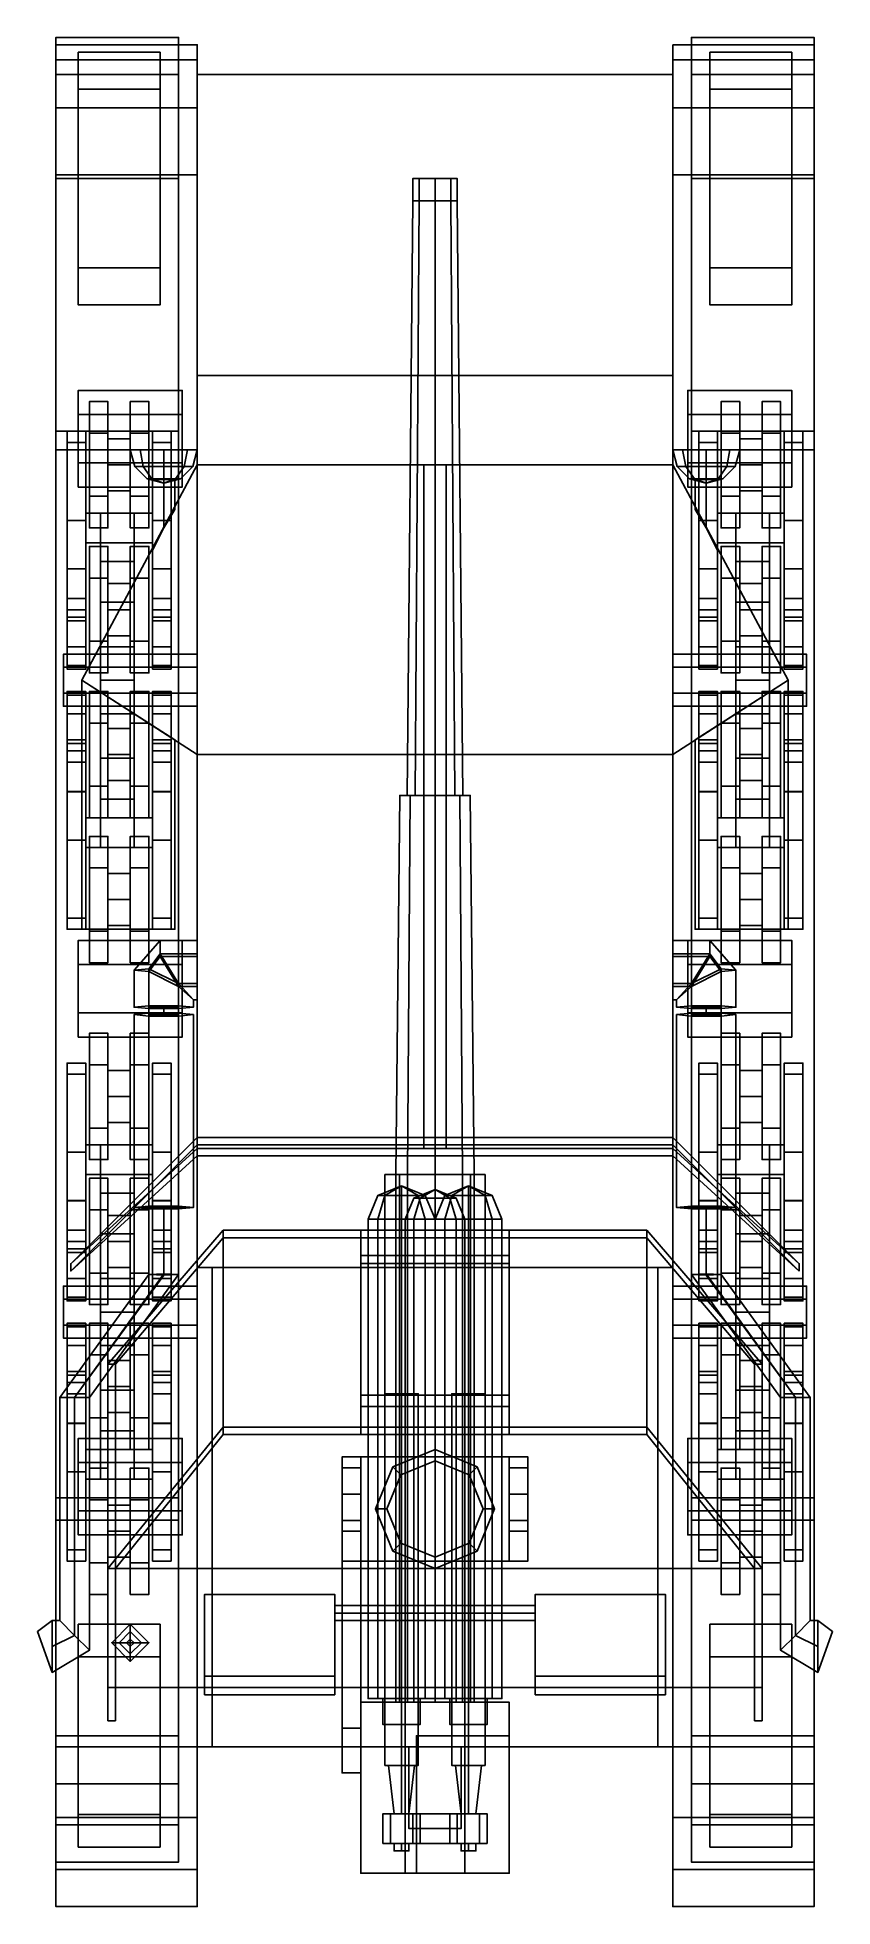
# Model space of a CAD drawing. Header units: millimetres. Extents: x -1.1 to 3, y -2.9 to 9.7.
# Drawn here: x -1.07 to 1.07, y -2.91 to 2.12 of the extents above.
import ezdxf

# ---------------------------------------------------------------- set-up
doc = ezdxf.new("R2010")
doc.units = ezdxf.units.MM
for name, color, linetype in [('bogey', 5, 'Continuous'), ('gun', 1, 'Continuous'), ('mudguards', 6, 'Continuous'), ('sleeve', 5, 'Continuous'), ('tracks', 3, 'Continuous'), ('turret', 2, 'Continuous'), ('wheels', 2, 'Continuous')]:
    doc.layers.add(name, color=color, linetype=linetype)

msp = doc.modelspace()

# ---------------------------------------------------------------- linework, layer by layer
for points in [[(-0.64, 2.02, 0.54), (-0.64, 1.21, 0.35), (-0.64, 1.21, 1.1), (-0.64, 2.02, 0.81)], [(-0.64, 2.02, 0.81), (-0.64, 1.21, 1.1), (0.64, 1.21, 1.1), (0.64, 2.02, 0.81)], [(0.64, 2.02, 0.81), (0.64, 2.02, 0.54), (-0.64, 2.02, 0.54), (-0.64, 2.02, 0.81)], [(0.64, 2.02, 0.54), (0.64, 1.21, 0.35), (-0.64, 1.21, 0.35), (-0.64, 2.02, 0.54)], [(0.64, 1.21, 1.1), (0.64, 1.21, 0.35), (0.64, 2.02, 0.54), (0.64, 2.02, 0.81)], [(0.64, 1.21, 0.35), (0.64, -2.48, 0.35), (-0.64, -2.48, 0.35), (-0.64, 1.21, 0.35)], [(-0.64, 0.97, 1.23), (-0.64, 1.21, 1.1), (-0.64, 1.21, 0.35), (-0.64, 0.97, 0.35)], [(0.64, 0.97, 1.23), (0.64, 1.21, 1.1), (-0.64, 1.21, 1.1), (-0.64, 0.97, 1.23)], [(0.64, 1.21, 0.35), (0.64, 1.21, 1.1), (0.64, 0.97, 1.23), (0.64, 0.97, 0.35)], [(-0.8079, 0.965, 1.13), (-0.82, 1.01, 1.13), (-0.7936, 1.01, 1.0664), (-0.7851, 0.965, 1.0749)], [(-0.7851, 0.965, 1.1851), (-0.7936, 1.01, 1.1936), (-0.82, 1.01, 1.13), (-0.8079, 0.965, 1.13)], [(-0.73, 1.01, 1.22), (-0.6664, 1.01, 1.1936), (-0.82, 1.01, 1.13), (-0.7936, 1.01, 1.1936)], [(-0.6664, 1.01, 1.1936), (-0.64, 1.01, 1.13), (-0.7936, 1.01, 1.0664), (-0.82, 1.01, 1.13)], [(-0.7851, 0.965, 1.0749), (-0.7936, 1.01, 1.0664), (-0.73, 1.01, 1.04), (-0.73, 0.965, 1.0521)], [(-0.73, 0.965, 1.2079), (-0.73, 1.01, 1.22), (-0.7936, 1.01, 1.1936), (-0.7851, 0.965, 1.1851)], [(-0.64, 1.01, 1.13), (-0.6664, 1.01, 1.0664), (-0.73, 1.01, 1.04), (-0.7936, 1.01, 1.0664)], [(-0.73, 0.965, 1.0521), (-0.73, 1.01, 1.04), (-0.6664, 1.01, 1.0664), (-0.6749, 0.965, 1.0749)], [(-0.6749, 0.965, 1.1851), (-0.6664, 1.01, 1.1936), (-0.73, 1.01, 1.22), (-0.73, 0.965, 1.2079)], [(-0.6749, 0.965, 1.0749), (-0.6664, 1.01, 1.0664), (-0.64, 1.01, 1.13), (-0.6521, 0.965, 1.13)], [(-0.6521, 0.965, 1.13), (-0.64, 1.01, 1.13), (-0.6664, 1.01, 1.1936), (-0.6749, 0.965, 1.1851)], [(0.73, 1.01, 1.22), (0.7936, 1.01, 1.1936), (0.64, 1.01, 1.13), (0.6664, 1.01, 1.1936)], [(0.7936, 1.01, 1.1936), (0.82, 1.01, 1.13), (0.6664, 1.01, 1.0664), (0.64, 1.01, 1.13)], [(0.6749, 0.965, 1.1851), (0.6664, 1.01, 1.1936), (0.64, 1.01, 1.13), (0.6521, 0.965, 1.13)], [(0.6521, 0.965, 1.13), (0.64, 1.01, 1.13), (0.6664, 1.01, 1.0664), (0.6749, 0.965, 1.0749)], [(0.73, 0.965, 1.2079), (0.73, 1.01, 1.22), (0.6664, 1.01, 1.1936), (0.6749, 0.965, 1.1851)], [(0.82, 1.01, 1.13), (0.7936, 1.01, 1.0664), (0.73, 1.01, 1.04), (0.6664, 1.01, 1.0664)], [(0.6749, 0.965, 1.0749), (0.6664, 1.01, 1.0664), (0.73, 1.01, 1.04), (0.73, 0.965, 1.0521)], [(0.7851, 0.965, 1.1851), (0.7936, 1.01, 1.1936), (0.73, 1.01, 1.22), (0.73, 0.965, 1.2079)], [(0.73, 0.965, 1.0521), (0.73, 1.01, 1.04), (0.7936, 1.01, 1.0664), (0.7851, 0.965, 1.0749)], [(0.8079, 0.965, 1.13), (0.82, 1.01, 1.13), (0.7936, 1.01, 1.1936), (0.7851, 0.965, 1.1851)], [(0.7851, 0.965, 1.0749), (0.7936, 1.01, 1.0664), (0.82, 1.01, 1.13), (0.8079, 0.965, 1.13)], [(-0.95, 0.39, 1.2), (-0.64, 0.97, 1.23), (-0.64, 0.97, 1.05), (-0.95, 0.39, 1.01)], [(-0.95, 0.39, 1.2), (-0.64, 0.19, 1.2), (-0.64, 0.19, 1.2), (-0.64, 0.97, 1.23)], [(-0.775, 0.9321, 1.13), (-0.8079, 0.965, 1.13), (-0.7851, 0.965, 1.0749), (-0.7618, 0.9321, 1.0982)], [(-0.7618, 0.9321, 1.1618), (-0.7851, 0.965, 1.1851), (-0.8079, 0.965, 1.13), (-0.775, 0.9321, 1.13)], [(-0.7618, 0.9321, 1.0982), (-0.7851, 0.965, 1.0749), (-0.73, 0.965, 1.0521), (-0.73, 0.9321, 1.085)], [(-0.73, 0.9321, 1.175), (-0.73, 0.965, 1.2079), (-0.7851, 0.965, 1.1851), (-0.7618, 0.9321, 1.1618)], [(-0.73, 0.9321, 1.085), (-0.73, 0.965, 1.0521), (-0.6749, 0.965, 1.0749), (-0.6982, 0.9321, 1.0982)], [(-0.6982, 0.9321, 1.1618), (-0.6749, 0.965, 1.1851), (-0.73, 0.965, 1.2079), (-0.73, 0.9321, 1.175)], [(-0.6982, 0.9321, 1.0982), (-0.6749, 0.965, 1.0749), (-0.6521, 0.965, 1.13), (-0.685, 0.9321, 1.13)], [(-0.685, 0.9321, 1.13), (-0.6521, 0.965, 1.13), (-0.6749, 0.965, 1.1851), (-0.6982, 0.9321, 1.1618)], [(-0.64, -1.19, 0.92), (-0.64, 0.97, 1.05), (-0.64, 0.97, 0.35), (-0.64, -1.19, 0.35)], [(-0.03, 0.19, 1.29), (-0.03, 0.97, 1.25), (-0.64, 0.97, 1.23), (-0.64, 0.19, 1.2)], [(0.03, 0.97, 1.25), (0.64, 0.97, 1.23), (-0.64, 0.97, 1.23), (-0.03, 0.97, 1.25)], [(0.03, 0.19, 1.29), (0.03, 0.97, 1.25), (-0.03, 0.97, 1.25), (-0.03, 0.19, 1.29)], [(0.64, 0.97, 1.23), (0.03, 0.97, 1.25), (0.03, 0.19, 1.29), (0.64, 0.19, 1.2)], [(0.64, 0.97, 0.35), (0.64, 0.97, 1.05), (0.64, -1.19, 0.92), (0.64, -1.19, 0.35)], [(0.64, 0.97, 1.05), (0.64, 0.97, 1.23), (0.95, 0.39, 1.2), (0.95, 0.39, 1.01)], [(0.64, 0.97, 1.23), (0.64, 0.97, 1.23), (0.64, 0.19, 1.2), (0.95, 0.39, 1.2)], [(0.6982, 0.9321, 1.1618), (0.6749, 0.965, 1.1851), (0.6521, 0.965, 1.13), (0.685, 0.9321, 1.13)], [(0.685, 0.9321, 1.13), (0.6521, 0.965, 1.13), (0.6749, 0.965, 1.0749), (0.6982, 0.9321, 1.0982)], [(0.73, 0.9321, 1.175), (0.73, 0.965, 1.2079), (0.6749, 0.965, 1.1851), (0.6982, 0.9321, 1.1618)], [(0.6982, 0.9321, 1.0982), (0.6749, 0.965, 1.0749), (0.73, 0.965, 1.0521), (0.73, 0.9321, 1.085)], [(0.7618, 0.9321, 1.1618), (0.7851, 0.965, 1.1851), (0.73, 0.965, 1.2079), (0.73, 0.9321, 1.175)], [(0.73, 0.9321, 1.085), (0.73, 0.965, 1.0521), (0.7851, 0.965, 1.0749), (0.7618, 0.9321, 1.0982)], [(0.775, 0.9321, 1.13), (0.8079, 0.965, 1.13), (0.7851, 0.965, 1.1851), (0.7618, 0.9321, 1.1618)], [(0.7618, 0.9321, 1.0982), (0.7851, 0.965, 1.0749), (0.8079, 0.965, 1.13), (0.775, 0.9321, 1.13)], [(-0.73, 0.92, 1.13), (-0.775, 0.9321, 1.13), (-0.7618, 0.9321, 1.0982), (-0.73, 0.92, 1.13)], [(-0.73, 0.92, 1.13), (-0.7618, 0.9321, 1.1618), (-0.775, 0.9321, 1.13), (-0.73, 0.92, 1.13)], [(-0.73, 0.92, 1.13), (-0.7618, 0.9321, 1.0982), (-0.73, 0.9321, 1.085), (-0.73, 0.92, 1.13)], [(-0.73, 0.92, 1.13), (-0.73, 0.9321, 1.175), (-0.7618, 0.9321, 1.1618), (-0.73, 0.92, 1.13)], [(-0.73, 0.93, 1.16), (-0.76, 0.93, 1.13), (-0.76, 0.74, 1.13), (-0.73, 0.8, 1.16)], [(-0.76, 0.93, 1.13), (-0.73, 0.93, 1.1), (-0.73, 0.8, 1.1), (-0.76, 0.74, 1.13)], [(-0.73, 0.92, 1.13), (-0.73, 0.9321, 1.085), (-0.6982, 0.9321, 1.0982), (-0.73, 0.92, 1.13)], [(-0.73, 0.92, 1.13), (-0.6982, 0.9321, 1.0982), (-0.685, 0.9321, 1.13), (-0.73, 0.92, 1.13)], [(-0.73, 0.92, 1.13), (-0.685, 0.9321, 1.13), (-0.6982, 0.9321, 1.1618), (-0.73, 0.92, 1.13)], [(-0.73, 0.92, 1.13), (-0.6982, 0.9321, 1.1618), (-0.73, 0.9321, 1.175), (-0.73, 0.92, 1.13)], [(-0.7, 0.93, 1.13), (-0.73, 0.93, 1.16), (-0.73, 0.8, 1.16), (-0.7, 0.85, 1.13)], [(-0.73, 0.93, 1.1), (-0.7, 0.93, 1.13), (-0.7, 0.85, 1.13), (-0.73, 0.8, 1.1)], [(0.73, 0.92, 1.13), (0.6982, 0.9321, 1.1618), (0.685, 0.9321, 1.13), (0.73, 0.92, 1.13)], [(0.73, 0.92, 1.13), (0.685, 0.9321, 1.13), (0.6982, 0.9321, 1.0982), (0.73, 0.92, 1.13)], [(0.73, 0.92, 1.13), (0.73, 0.9321, 1.175), (0.6982, 0.9321, 1.1618), (0.73, 0.92, 1.13)], [(0.73, 0.92, 1.13), (0.6982, 0.9321, 1.0982), (0.73, 0.9321, 1.085), (0.73, 0.92, 1.13)], [(0.73, 0.93, 1.16), (0.7, 0.93, 1.13), (0.7, 0.85, 1.13), (0.73, 0.8, 1.16)], [(0.7, 0.93, 1.13), (0.73, 0.93, 1.1), (0.73, 0.8, 1.1), (0.7, 0.85, 1.13)], [(0.73, 0.92, 1.13), (0.7618, 0.9321, 1.1618), (0.73, 0.9321, 1.175), (0.73, 0.92, 1.13)], [(0.73, 0.92, 1.13), (0.775, 0.9321, 1.13), (0.7618, 0.9321, 1.1618), (0.73, 0.92, 1.13)], [(0.73, 0.92, 1.13), (0.7618, 0.9321, 1.0982), (0.775, 0.9321, 1.13), (0.73, 0.92, 1.13)], [(0.73, 0.92, 1.13), (0.73, 0.9321, 1.085), (0.7618, 0.9321, 1.0982), (0.73, 0.92, 1.13)], [(0.76, 0.93, 1.13), (0.73, 0.93, 1.16), (0.73, 0.8, 1.16), (0.76, 0.74, 1.13)], [(0.73, 0.93, 1.1), (0.76, 0.93, 1.13), (0.76, 0.74, 1.13), (0.73, 0.8, 1.1)], [(-0.64, 0.19, 1.0031), (-0.64, 0.19, 1.2), (-0.95, 0.39, 1.2), (-0.95, 0.39, 1.01)], [(-0.95, 0.39, 1.17), (-0.95, -0.28, 1.15), (-0.7, -0.28, 1.15), (-0.7, 0.23, 1.17)], [(-0.95, 0.39, 1.02), (-0.95, -0.28, 0.98), (-0.95, -0.28, 1.15), (-0.95, 0.39, 1.17)], [(0.95, 0.39, 1.2), (0.64, 0.19, 1.2), (0.64, 0.19, 1.0031), (0.95, 0.39, 1.01)], [(0.7, 0.23, 1.17), (0.7, -0.28, 1.15), (0.95, -0.28, 1.15), (0.95, 0.39, 1.17)], [(0.95, -0.28, 1.15), (0.95, -0.28, 0.98), (0.95, 0.39, 1.02), (0.95, 0.39, 1.17)], [(-0.7, -0.28, 1.15), (-0.7, -0.28, 0.98), (-0.7, 0.23, 1.02), (-0.7, 0.23, 1.17)], [(0.7, 0.23, 1.02), (0.7, -0.28, 0.98), (0.7, -0.28, 1.15), (0.7, 0.23, 1.17)], [(-0.64, -0.84, 1.19), (-0.64, 0.19, 1.2), (-0.64, 0.19, 1.0031), (-0.64, -0.84, 0.9411)], [(-0.03, -0.84, 1.29), (-0.03, 0.19, 1.29), (-0.64, 0.19, 1.2), (-0.64, -0.84, 1.19)], [(0.03, -0.84, 1.29), (0.03, 0.19, 1.29), (-0.03, 0.19, 1.29), (-0.03, -0.84, 1.29)], [(0.64, 0.19, 1.2), (0.03, 0.19, 1.29), (0.03, -0.84, 1.29), (0.64, -0.84, 1.19)], [(0.64, 0.19, 1.0031), (0.64, 0.19, 1.2), (0.64, -0.84, 1.19), (0.64, -0.84, 0.9411)], [(-0.95, -0.28, 1.15), (-0.95, -0.28, 0.98), (-0.7, -0.28, 0.98), (-0.7, -0.28, 1.15)], [(0.7, -0.28, 1.15), (0.7, -0.28, 0.98), (0.95, -0.28, 0.98), (0.95, -0.28, 1.15)], [(-0.74, -0.3537, 1.1313), (-0.74, -0.3101, 1.0642), (-0.81, -0.39, 1.06), (-0.77, -0.3936, 1.1292)], [(-0.74, -0.3101, 1.0642), (-0.74, -0.3464, 0.9929), (-0.77, -0.3864, 0.9908), (-0.81, -0.39, 1.06)], [(-0.74, -0.3464, 0.9929), (-0.69, -0.4263, 0.9887), (-0.69, -0.4263, 0.9887), (-0.77, -0.3864, 0.9908)], [(-0.64, -0.3537, 1.1313), (-0.64, -0.3101, 1.0642), (-0.74, -0.3101, 1.0642), (-0.74, -0.3537, 1.1313)], [(-0.64, -0.3101, 1.0642), (-0.64, -0.3464, 0.9929), (-0.74, -0.3464, 0.9929), (-0.74, -0.3101, 1.0642)], [(-0.64, -0.3464, 0.9929), (-0.64, -0.4263, 0.9887), (-0.69, -0.4263, 0.9887), (-0.74, -0.3464, 0.9929)], [(0.64, -0.3101, 1.0642), (0.64, -0.3537, 1.1313), (0.74, -0.3537, 1.1313), (0.74, -0.3101, 1.0642)], [(0.64, -0.3464, 0.9929), (0.64, -0.3101, 1.0642), (0.74, -0.3101, 1.0642), (0.74, -0.3464, 0.9929)], [(0.64, -0.4263, 0.9887), (0.64, -0.3464, 0.9929), (0.74, -0.3464, 0.9929), (0.69, -0.4263, 0.9887)], [(0.69, -0.4263, 0.9887), (0.74, -0.3464, 0.9929), (0.77, -0.3864, 0.9908), (0.69, -0.4263, 0.9887)], [(0.74, -0.3101, 1.0642), (0.74, -0.3537, 1.1313), (0.77, -0.3936, 1.1292), (0.81, -0.39, 1.06)], [(0.74, -0.3464, 0.9929), (0.74, -0.3101, 1.0642), (0.81, -0.39, 1.06), (0.77, -0.3864, 0.9908)], [(-0.81, -0.39, 1.06), (-0.77, -0.3864, 0.9908), (-0.77, -0.4862, 0.9856), (-0.81, -0.4899, 1.0548)], [(-0.77, -0.3936, 1.1292), (-0.81, -0.39, 1.06), (-0.81, -0.4899, 1.0548), (-0.77, -0.4935, 1.124)], [(-0.69, -0.4336, 1.1271), (-0.74, -0.3537, 1.1313), (-0.77, -0.3936, 1.1292), (-0.69, -0.4336, 1.1271)], [(-0.77, -0.3864, 0.9908), (-0.69, -0.4263, 0.9887), (-0.69, -0.4862, 0.9856), (-0.77, -0.4862, 0.9856)], [(-0.69, -0.4336, 1.1271), (-0.77, -0.3936, 1.1292), (-0.77, -0.4935, 1.124), (-0.69, -0.4935, 1.124)], [(-0.64, -0.4336, 1.1271), (-0.64, -0.3537, 1.1313), (-0.74, -0.3537, 1.1313), (-0.69, -0.4336, 1.1271)], [(0.64, -0.3537, 1.1313), (0.64, -0.4336, 1.1271), (0.69, -0.4336, 1.1271), (0.74, -0.3537, 1.1313)], [(0.74, -0.3537, 1.1313), (0.69, -0.4336, 1.1271), (0.69, -0.4336, 1.1271), (0.77, -0.3936, 1.1292)], [(0.69, -0.4263, 0.9887), (0.77, -0.3864, 0.9908), (0.77, -0.4862, 0.9856), (0.69, -0.4862, 0.9856)], [(0.77, -0.3936, 1.1292), (0.69, -0.4336, 1.1271), (0.69, -0.4935, 1.124), (0.77, -0.4935, 1.124)], [(0.77, -0.3864, 0.9908), (0.81, -0.39, 1.06), (0.81, -0.4899, 1.0548), (0.77, -0.4862, 0.9856)], [(0.81, -0.39, 1.06), (0.77, -0.3936, 1.1292), (0.77, -0.4935, 1.124), (0.81, -0.4899, 1.0548)], [(-0.64, -0.4263, 0.9887), (-0.64, -0.4699, 1.0558), (-0.65, -0.4699, 1.0558), (-0.69, -0.4263, 0.9887)], [(-0.69, -0.4263, 0.9887), (-0.65, -0.4699, 1.0558), (-0.65, -0.4899, 1.0548), (-0.69, -0.4862, 0.9856)], [(-0.64, -0.4699, 1.0558), (-0.64, -0.4336, 1.1271), (-0.69, -0.4336, 1.1271), (-0.65, -0.4699, 1.0558)], [(-0.65, -0.4699, 1.0558), (-0.69, -0.4336, 1.1271), (-0.69, -0.4935, 1.124), (-0.65, -0.4899, 1.0548)], [(0.64, -0.4699, 1.0558), (0.64, -0.4263, 0.9887), (0.69, -0.4263, 0.9887), (0.65, -0.4699, 1.0558)], [(0.64, -0.4336, 1.1271), (0.64, -0.4699, 1.0558), (0.65, -0.4699, 1.0558), (0.69, -0.4336, 1.1271)], [(0.65, -0.4699, 1.0558), (0.69, -0.4263, 0.9887), (0.69, -0.4862, 0.9856), (0.65, -0.4899, 1.0548)], [(0.69, -0.4336, 1.1271), (0.65, -0.4699, 1.0558), (0.65, -0.4899, 1.0548), (0.69, -0.4935, 1.124)], [(-0.77, -0.4899, 1.0548), (-0.73, -0.4878, 1.0148), (-0.73, -0.5077, 1.0138), (-0.77, -0.5098, 1.0537)], [(-0.73, -0.492, 1.0947), (-0.77, -0.4899, 1.0548), (-0.77, -0.5098, 1.0537), (-0.73, -0.5119, 1.0937)], [(-0.73, -0.4878, 1.0148), (-0.69, -0.4899, 1.0548), (-0.69, -0.5098, 1.0537), (-0.73, -0.5077, 1.0138)], [(-0.69, -0.4899, 1.0548), (-0.73, -0.492, 1.0947), (-0.73, -0.5119, 1.0937), (-0.69, -0.5098, 1.0537)], [(0.69, -0.4899, 1.0548), (0.73, -0.4878, 1.0148), (0.73, -0.5077, 1.0138), (0.69, -0.5098, 1.0537)], [(0.73, -0.492, 1.0947), (0.69, -0.4899, 1.0548), (0.69, -0.5098, 1.0537), (0.73, -0.5119, 1.0937)], [(0.73, -0.4878, 1.0148), (0.77, -0.4899, 1.0548), (0.77, -0.5098, 1.0537), (0.73, -0.5077, 1.0138)], [(0.77, -0.4899, 1.0548), (0.73, -0.492, 1.0947), (0.73, -0.5119, 1.0937), (0.77, -0.5098, 1.0537)], [(-0.81, -0.5098, 1.0537), (-0.77, -0.5062, 0.9845), (-0.77, -1.0255, 0.9573), (-0.81, -1.0291, 1.0265)], [(-0.77, -0.5135, 1.1229), (-0.81, -0.5098, 1.0537), (-0.81, -1.0291, 1.0265), (-0.77, -1.0327, 1.0957)], [(-0.77, -0.5062, 0.9845), (-0.69, -0.5062, 0.9845), (-0.69, -1.0255, 0.9573), (-0.77, -1.0255, 0.9573)], [(-0.69, -0.5135, 1.1229), (-0.77, -0.5135, 1.1229), (-0.77, -1.0327, 1.0957), (-0.69, -1.0327, 1.0957)], [(-0.69, -0.5062, 0.9845), (-0.65, -0.5098, 1.0537), (-0.65, -1.0291, 1.0265), (-0.69, -1.0255, 0.9573)], [(-0.65, -0.5098, 1.0537), (-0.69, -0.5135, 1.1229), (-0.69, -1.0327, 1.0957), (-0.65, -1.0291, 1.0265)], [(0.65, -0.5098, 1.0537), (0.69, -0.5062, 0.9845), (0.69, -1.0255, 0.9573), (0.65, -1.0291, 1.0265)], [(0.69, -0.5135, 1.1229), (0.65, -0.5098, 1.0537), (0.65, -1.0291, 1.0265), (0.69, -1.0327, 1.0957)], [(0.69, -0.5062, 0.9845), (0.77, -0.5062, 0.9845), (0.77, -1.0255, 0.9573), (0.69, -1.0255, 0.9573)], [(0.77, -0.5135, 1.1229), (0.69, -0.5135, 1.1229), (0.69, -1.0327, 1.0957), (0.77, -1.0327, 1.0957)], [(0.77, -0.5062, 0.9845), (0.81, -0.5098, 1.0537), (0.81, -1.0291, 1.0265), (0.77, -1.0255, 0.9573)], [(0.81, -0.5098, 1.0537), (0.77, -0.5135, 1.1229), (0.77, -1.0327, 1.0957), (0.81, -1.0291, 1.0265)], [(-0.64, -0.87, 1.37), (-0.64, -0.84, 1.19), (-0.98, -1.18, 1.19), (-0.98, -1.18, 1.37)], [(-0.64, -0.84, 1.19), (-0.64, -0.84, 0.9411), (-0.98, -1.18, 0.92), (-0.98, -1.18, 1.19)], [(0.64, -0.84, 1.19), (0.03, -0.84, 1.29), (-0.03, -0.84, 1.29), (-0.64, -0.84, 1.19)], [(-0.03, -0.87, 1.37), (-0.03, -0.84, 1.29), (-0.64, -0.84, 1.19), (-0.64, -0.87, 1.37)], [(0.03, -0.87, 1.37), (0.03, -0.84, 1.29), (-0.03, -0.84, 1.29), (-0.03, -0.87, 1.37)], [(0.64, -0.87, 1.37), (0.64, -0.84, 1.19), (0.03, -0.84, 1.29), (0.03, -0.87, 1.37)], [(0.98, -1.18, 1.37), (0.98, -1.18, 1.19), (0.64, -0.84, 1.19), (0.64, -0.87, 1.37)], [(0.98, -1.18, 1.19), (0.98, -1.18, 0.92), (0.64, -0.84, 0.9411), (0.64, -0.84, 1.19)], [(-0.64, -0.86, 1.19), (-0.64, -0.89, 1.37), (-0.98, -1.2, 1.37), (-0.98, -1.2, 1.19)], [(-0.64, -0.86, 0.9411), (-0.64, -0.86, 1.19), (-0.98, -1.2, 1.19), (-0.98, -1.2, 0.92)], [(-0.64, -0.89, 1.37), (-0.64, -0.87, 1.37), (-0.98, -1.18, 1.37), (-0.98, -1.2, 1.37)], [(0.64, -1.19, 0.92), (0.64, -0.86, 0.9411), (-0.64, -0.86, 0.9411), (-0.64, -1.19, 0.92)], [(0.64, -0.86, 0.9411), (0.64, -0.86, 1.19), (-0.64, -0.86, 1.19), (-0.64, -0.86, 0.9411)], [(0.64, -0.86, 1.19), (0.64, -0.89, 1.37), (-0.64, -0.89, 1.37), (-0.64, -0.86, 1.19)], [(0.64, -0.89, 1.37), (0.64, -0.87, 1.37), (-0.64, -0.87, 1.37), (-0.64, -0.89, 1.37)], [(0.98, -1.2, 1.19), (0.98, -1.2, 1.37), (0.64, -0.89, 1.37), (0.64, -0.86, 1.19)], [(0.98, -1.2, 0.92), (0.98, -1.2, 1.19), (0.64, -0.86, 1.19), (0.64, -0.86, 0.9411)], [(0.98, -1.2, 1.37), (0.98, -1.18, 1.37), (0.64, -0.87, 1.37), (0.64, -0.89, 1.37)], [(-0.65, -1.0291, 1.0265), (-0.81, -1.0291, 1.0265), (-0.77, -1.0255, 0.9573), (-0.69, -1.0255, 0.9573)], [(-0.69, -1.0327, 1.0957), (-0.77, -1.0327, 1.0957), (-0.81, -1.0291, 1.0265), (-0.65, -1.0291, 1.0265)], [(-0.77, -1.0291, 1.0265), (-0.73, -1.027, 0.9866), (-0.73, -1.2068, 0.9771), (-0.77, -1.2089, 1.0171)], [(-0.73, -1.0312, 1.0665), (-0.77, -1.0291, 1.0265), (-0.77, -1.2089, 1.0171), (-0.73, -1.211, 1.057)], [(-0.73, -1.027, 0.9866), (-0.69, -1.0291, 1.0265), (-0.69, -1.2089, 1.0171), (-0.73, -1.2068, 0.9771)], [(-0.69, -1.0291, 1.0265), (-0.73, -1.0312, 1.0665), (-0.73, -1.211, 1.057), (-0.69, -1.2089, 1.0171)], [(0.81, -1.0291, 1.0265), (0.65, -1.0291, 1.0265), (0.69, -1.0255, 0.9573), (0.77, -1.0255, 0.9573)], [(0.77, -1.0327, 1.0957), (0.69, -1.0327, 1.0957), (0.65, -1.0291, 1.0265), (0.81, -1.0291, 1.0265)], [(0.69, -1.0291, 1.0265), (0.73, -1.027, 0.9866), (0.73, -1.2068, 0.9771), (0.69, -1.2089, 1.0171)], [(0.73, -1.0312, 1.0665), (0.69, -1.0291, 1.0265), (0.69, -1.2089, 1.0171), (0.73, -1.211, 1.057)], [(0.73, -1.027, 0.9866), (0.77, -1.0291, 1.0265), (0.77, -1.2089, 1.0171), (0.73, -1.2068, 0.9771)], [(0.77, -1.0291, 1.0265), (0.73, -1.0312, 1.0665), (0.73, -1.211, 1.057), (0.77, -1.2089, 1.0171)], [(-0.77, -1.2089, 1.0171), (-0.73, -1.2068, 0.9771), (-0.97, -1.54, 0.9), (-1.01, -1.54, 0.94)], [(-0.98, -1.2, 1.19), (-0.98, -1.2, 1.37), (-0.98, -1.18, 1.37), (-0.98, -1.18, 1.19)], [(-0.98, -1.2, 0.92), (-0.98, -1.2, 1.19), (-0.98, -1.18, 1.19), (-0.98, -1.18, 0.92)], [(-0.73, -1.2068, 0.9771), (-0.69, -1.2089, 1.0171), (-0.93, -1.54, 0.94), (-0.97, -1.54, 0.9)], [(-0.6, -2.48, 0.81), (-0.6, -1.19, 0.92), (-0.64, -1.19, 0.92), (-0.64, -2.48, 0.81)], [(-0.64, -2.48, 0.81), (-0.64, -1.19, 0.92), (-0.64, -1.19, 0.35), (-0.64, -2.48, 0.35)], [(-0.6, -1.19, 0.67), (-0.6, -2.48, 0.67), (0.6, -2.48, 0.67), (0.6, -1.19, 0.67)], [(0.6, -1.19, 0.67), (0.6, -1.19, 0.92), (-0.6, -1.19, 0.92), (-0.6, -1.19, 0.67)], [(-0.6, -1.19, 0.67), (-0.6, -1.19, 0.92), (-0.6, -2.48, 0.81), (-0.6, -2.48, 0.67)], [(0.6, -2.48, 0.81), (0.6, -1.19, 0.92), (0.6, -1.19, 0.67), (0.6, -2.48, 0.67)], [(0.64, -2.48, 0.81), (0.64, -1.19, 0.92), (0.6, -1.19, 0.92), (0.6, -2.48, 0.81)], [(0.64, -1.19, 0.35), (0.64, -1.19, 0.92), (0.64, -2.48, 0.81), (0.64, -2.48, 0.35)], [(0.69, -1.2089, 1.0171), (0.73, -1.2068, 0.9771), (0.97, -1.54, 0.9), (0.93, -1.54, 0.94)], [(0.73, -1.2068, 0.9771), (0.77, -1.2089, 1.0171), (1.01, -1.54, 0.94), (0.97, -1.54, 0.9)], [(0.98, -1.2, 1.37), (0.98, -1.2, 1.19), (0.98, -1.18, 1.19), (0.98, -1.18, 1.37)], [(0.98, -1.2, 1.19), (0.98, -1.2, 0.92), (0.98, -1.18, 0.92), (0.98, -1.18, 1.19)], [(-0.73, -1.211, 1.057), (-0.77, -1.2089, 1.0171), (-1.01, -1.54, 0.94), (-0.97, -1.54, 0.98)], [(-0.69, -1.2089, 1.0171), (-0.73, -1.211, 1.057), (-0.97, -1.54, 0.98), (-0.93, -1.54, 0.94)], [(0.73, -1.211, 1.057), (0.69, -1.2089, 1.0171), (0.93, -1.54, 0.94), (0.97, -1.54, 0.98)], [(0.77, -1.2089, 1.0171), (0.73, -1.211, 1.057), (0.97, -1.54, 0.98), (1.01, -1.54, 0.94)], [(-0.97, -1.54, 0.98), (-1.01, -1.54, 0.94), (-1.01, -2.14, 0.9), (-0.97, -2.18, 0.94)], [(-1.01, -1.54, 0.94), (-0.97, -1.54, 0.9), (-0.97, -2.18, 0.86), (-1.01, -2.14, 0.9)], [(-0.93, -1.54, 0.94), (-0.97, -1.54, 0.98), (-0.97, -2.18, 0.94), (-0.93, -2.22, 0.9)], [(-0.97, -1.54, 0.9), (-0.93, -1.54, 0.94), (-0.93, -2.22, 0.9), (-0.97, -2.18, 0.86)], [(0.97, -1.54, 0.98), (0.93, -1.54, 0.94), (0.93, -2.22, 0.9), (0.97, -2.18, 0.94)], [(0.93, -1.54, 0.94), (0.97, -1.54, 0.9), (0.97, -2.18, 0.86), (0.93, -2.22, 0.9)], [(1.01, -1.54, 0.94), (0.97, -1.54, 0.98), (0.97, -2.18, 0.94), (1.01, -2.14, 0.9)], [(0.97, -1.54, 0.9), (1.01, -1.54, 0.94), (1.01, -2.14, 0.9), (0.97, -2.18, 0.86)], [(-1.03, -2.21, 0.85), (-1.03, -2.28, 0.9), (-1.07, -2.17, 1), (-1.03, -2.14, 0.9)], [(-1.03, -2.14, 0.9), (-1.03, -2.21, 0.96), (-0.97, -2.18, 0.94), (-1.01, -2.14, 0.9)], [(-1.03, -2.21, 0.85), (-1.03, -2.14, 0.9), (-1.01, -2.14, 0.9), (-0.97, -2.18, 0.86)], [(1.01, -2.14, 0.9), (0.97, -2.18, 0.94), (1.03, -2.21, 0.96), (1.03, -2.14, 0.9)], [(0.97, -2.18, 0.86), (1.01, -2.14, 0.9), (1.03, -2.14, 0.9), (1.03, -2.21, 0.85)], [(1.03, -2.14, 0.9), (1.07, -2.17, 1), (1.03, -2.28, 0.9), (1.03, -2.21, 0.85)], [(-1.03, -2.21, 0.96), (-1.03, -2.28, 0.9), (-0.93, -2.22, 0.9), (-0.97, -2.18, 0.94)], [(-1.03, -2.28, 0.9), (-1.03, -2.21, 0.85), (-0.97, -2.18, 0.86), (-0.93, -2.22, 0.9)], [(0.97, -2.18, 0.94), (0.93, -2.22, 0.9), (1.03, -2.28, 0.9), (1.03, -2.21, 0.96)], [(0.93, -2.22, 0.9), (0.97, -2.18, 0.86), (1.03, -2.21, 0.85), (1.03, -2.28, 0.9)], [(-0.6, -2.48, 0.67), (-0.64, -2.48, 0.35), (0.64, -2.48, 0.35), (0.6, -2.48, 0.67)], [(-0.6, -2.48, 0.67), (-0.6, -2.48, 0.81), (-0.64, -2.48, 0.81), (-0.64, -2.48, 0.35)], [(-0.07, -2.48, 0.35), (-0.07, -2.7, 0.35), (-0.07, -2.7, 0.53), (-0.07, -2.48, 0.53)], [(-0.07, -2.48, 0.53), (-0.07, -2.7, 0.53), (0.07, -2.7, 0.53), (0.07, -2.48, 0.53)], [(0.07, -2.48, 0.35), (0.07, -2.7, 0.35), (-0.07, -2.7, 0.35), (-0.07, -2.48, 0.35)], [(0.07, -2.7, 0.53), (0.07, -2.7, 0.35), (0.07, -2.48, 0.35), (0.07, -2.48, 0.53)], [(0.64, -2.48, 0.35), (0.64, -2.48, 0.81), (0.6, -2.48, 0.81), (0.6, -2.48, 0.67)], [(-0.07, -2.7, 0.53), (-0.07, -2.7, 0.35), (0.07, -2.7, 0.35), (0.07, -2.7, 0.53)]]:
    msp.add_3dface(points)
at = {"layer": 'bogey'}
for points in [[(-0.99, 1.06, 0.18), (-0.99, 1.03, 0.16), (-0.99, 1.03, 0.25), (-0.99, 1.06, 0.23)], [(-0.94, 1.06, 0.23), (-0.94, 1.06, 0.18), (-0.99, 1.06, 0.18), (-0.99, 1.06, 0.23)], [(-0.94, 1.06, 0.18), (-0.94, 1.03, 0.16), (-0.99, 1.03, 0.16), (-0.99, 1.06, 0.18)], [(-0.99, 1.06, 0.23), (-0.99, 1.03, 0.25), (-0.94, 1.03, 0.25), (-0.94, 1.06, 0.23)], [(-0.94, 1.03, 0.25), (-0.94, 1.03, 0.16), (-0.94, 1.06, 0.18), (-0.94, 1.06, 0.23)], [(-0.71, 1.06, 0.23), (-0.71, 1.06, 0.18), (-0.76, 1.06, 0.18), (-0.76, 1.06, 0.23)], [(-0.76, 1.06, 0.18), (-0.76, 1.03, 0.16), (-0.76, 1.03, 0.25), (-0.76, 1.06, 0.23)], [(-0.71, 1.06, 0.18), (-0.71, 1.03, 0.16), (-0.76, 1.03, 0.16), (-0.76, 1.06, 0.18)], [(-0.76, 1.06, 0.23), (-0.76, 1.03, 0.25), (-0.71, 1.03, 0.25), (-0.71, 1.06, 0.23)], [(-0.71, 1.03, 0.25), (-0.71, 1.03, 0.16), (-0.71, 1.06, 0.18), (-0.71, 1.06, 0.23)], [(0.71, 1.06, 0.18), (0.71, 1.03, 0.16), (0.71, 1.03, 0.25), (0.71, 1.06, 0.23)], [(0.76, 1.06, 0.23), (0.76, 1.06, 0.18), (0.71, 1.06, 0.18), (0.71, 1.06, 0.23)], [(0.76, 1.06, 0.18), (0.76, 1.03, 0.16), (0.71, 1.03, 0.16), (0.71, 1.06, 0.18)], [(0.71, 1.06, 0.23), (0.71, 1.03, 0.25), (0.76, 1.03, 0.25), (0.76, 1.06, 0.23)], [(0.76, 1.03, 0.25), (0.76, 1.03, 0.16), (0.76, 1.06, 0.18), (0.76, 1.06, 0.23)], [(0.99, 1.06, 0.23), (0.99, 1.06, 0.18), (0.94, 1.06, 0.18), (0.94, 1.06, 0.23)], [(0.94, 1.06, 0.18), (0.94, 1.03, 0.16), (0.94, 1.03, 0.25), (0.94, 1.06, 0.23)], [(0.99, 1.06, 0.18), (0.99, 1.03, 0.16), (0.94, 1.03, 0.16), (0.94, 1.06, 0.18)], [(0.94, 1.06, 0.23), (0.94, 1.03, 0.25), (0.99, 1.03, 0.25), (0.99, 1.06, 0.23)], [(0.99, 1.03, 0.25), (0.99, 1.03, 0.16), (0.99, 1.06, 0.18), (0.99, 1.06, 0.23)], [(-0.99, 1.03, 0.16), (-0.99, 0.58, 0.16), (-0.99, 0.58, 0.25), (-0.99, 1.03, 0.25)], [(-0.94, 1.03, 0.16), (-0.94, 0.58, 0.16), (-0.99, 0.58, 0.16), (-0.99, 1.03, 0.16)], [(-0.99, 1.03, 0.25), (-0.99, 0.58, 0.25), (-0.99, 0.78, 0.34), (-0.99, 0.82, 0.34)], [(-0.94, 0.82, 0.34), (-0.94, 1.03, 0.25), (-0.99, 1.03, 0.25), (-0.99, 0.82, 0.34)], [(-0.94, 0.58, 0.25), (-0.94, 0.58, 0.16), (-0.94, 1.03, 0.16), (-0.94, 1.03, 0.25)], [(-0.94, 0.78, 0.34), (-0.94, 0.58, 0.25), (-0.94, 1.03, 0.25), (-0.94, 0.82, 0.34)], [(-0.76, 1.03, 0.16), (-0.76, 0.58, 0.16), (-0.76, 0.58, 0.25), (-0.76, 1.03, 0.25)], [(-0.71, 1.03, 0.16), (-0.71, 0.58, 0.16), (-0.76, 0.58, 0.16), (-0.76, 1.03, 0.16)], [(-0.71, 0.82, 0.34), (-0.71, 1.03, 0.25), (-0.76, 1.03, 0.25), (-0.76, 0.82, 0.34)], [(-0.76, 1.03, 0.25), (-0.76, 0.58, 0.25), (-0.76, 0.78, 0.34), (-0.76, 0.82, 0.34)], [(-0.71, 0.58, 0.25), (-0.71, 0.58, 0.16), (-0.71, 1.03, 0.16), (-0.71, 1.03, 0.25)], [(-0.71, 0.78, 0.34), (-0.71, 0.58, 0.25), (-0.71, 1.03, 0.25), (-0.71, 0.82, 0.34)], [(0.71, 1.03, 0.16), (0.71, 0.58, 0.16), (0.71, 0.58, 0.25), (0.71, 1.03, 0.25)], [(0.76, 1.03, 0.16), (0.76, 0.58, 0.16), (0.71, 0.58, 0.16), (0.71, 1.03, 0.16)], [(0.76, 0.82, 0.34), (0.76, 1.03, 0.25), (0.71, 1.03, 0.25), (0.71, 0.82, 0.34)], [(0.71, 1.03, 0.25), (0.71, 0.58, 0.25), (0.71, 0.78, 0.34), (0.71, 0.82, 0.34)], [(0.76, 0.58, 0.25), (0.76, 0.58, 0.16), (0.76, 1.03, 0.16), (0.76, 1.03, 0.25)], [(0.76, 0.78, 0.34), (0.76, 0.58, 0.25), (0.76, 1.03, 0.25), (0.76, 0.82, 0.34)], [(0.94, 1.03, 0.16), (0.94, 0.58, 0.16), (0.94, 0.58, 0.25), (0.94, 1.03, 0.25)], [(0.99, 1.03, 0.16), (0.99, 0.58, 0.16), (0.94, 0.58, 0.16), (0.94, 1.03, 0.16)], [(0.94, 1.03, 0.25), (0.94, 0.58, 0.25), (0.94, 0.78, 0.34), (0.94, 0.82, 0.34)], [(0.99, 0.82, 0.34), (0.99, 1.03, 0.25), (0.94, 1.03, 0.25), (0.94, 0.82, 0.34)], [(0.99, 0.58, 0.25), (0.99, 0.58, 0.16), (0.99, 1.03, 0.16), (0.99, 1.03, 0.25)], [(0.99, 0.78, 0.34), (0.99, 0.58, 0.25), (0.99, 1.03, 0.25), (0.99, 0.82, 0.34)], [(-0.99, 0.6895, 0.2993), (-0.99, 0.61, 0.37), (-0.99, 0.69, 0.43), (-0.99, 0.82, 0.34)], [(-0.99, 0.82, 0.34), (-0.99, 0.69, 0.43), (-0.94, 0.69, 0.43), (-0.94, 0.82, 0.34)], [(-0.94, 0.84, 0.27), (-0.94, 0.76, 0.27), (-0.94, 0.76, 0.5), (-0.94, 0.84, 0.5)], [(-0.76, 0.84, 0.5), (-0.76, 0.84, 0.27), (-0.94, 0.84, 0.27), (-0.94, 0.84, 0.5)], [(-0.76, 0.84, 0.27), (-0.76, 0.76, 0.27), (-0.94, 0.76, 0.27), (-0.94, 0.84, 0.27)], [(-0.94, 0.84, 0.5), (-0.94, 0.76, 0.5), (-0.76, 0.76, 0.5), (-0.76, 0.84, 0.5)], [(-0.94, 0.69, 0.43), (-0.94, 0.61, 0.37), (-0.94, 0.6895, 0.2993), (-0.94, 0.82, 0.34)], [(-0.9, 0.84, 0.5), (-0.9, -0.06, 0.5), (-0.9, 0.07, 0.59), (-0.9, 0.71, 0.59)], [(-0.81, 0.71, 0.59), (-0.81, 0.84, 0.5), (-0.9, 0.84, 0.5), (-0.9, 0.71, 0.59)], [(-0.81, 0.07, 0.59), (-0.81, -0.06, 0.5), (-0.81, 0.84, 0.5), (-0.81, 0.71, 0.59)], [(-0.76, 0.76, 0.5), (-0.76, 0.76, 0.27), (-0.76, 0.84, 0.27), (-0.76, 0.84, 0.5)], [(-0.76, 0.6895, 0.2993), (-0.76, 0.61, 0.37), (-0.76, 0.69, 0.43), (-0.76, 0.82, 0.34)], [(-0.76, 0.82, 0.34), (-0.76, 0.69, 0.43), (-0.71, 0.69, 0.43), (-0.71, 0.82, 0.34)], [(-0.71, 0.69, 0.43), (-0.71, 0.61, 0.37), (-0.71, 0.6895, 0.2993), (-0.71, 0.82, 0.34)], [(0.71, 0.82, 0.34), (0.71, 0.69, 0.43), (0.76, 0.69, 0.43), (0.76, 0.82, 0.34)], [(0.71, 0.6895, 0.2993), (0.71, 0.61, 0.37), (0.71, 0.69, 0.43), (0.71, 0.82, 0.34)], [(0.76, 0.84, 0.27), (0.76, 0.76, 0.27), (0.76, 0.76, 0.5), (0.76, 0.84, 0.5)], [(0.94, 0.84, 0.5), (0.94, 0.84, 0.27), (0.76, 0.84, 0.27), (0.76, 0.84, 0.5)], [(0.94, 0.84, 0.27), (0.94, 0.76, 0.27), (0.76, 0.76, 0.27), (0.76, 0.84, 0.27)], [(0.76, 0.84, 0.5), (0.76, 0.76, 0.5), (0.94, 0.76, 0.5), (0.94, 0.84, 0.5)], [(0.76, 0.69, 0.43), (0.76, 0.61, 0.37), (0.76, 0.6895, 0.2993), (0.76, 0.82, 0.34)], [(0.9, 0.71, 0.59), (0.9, 0.84, 0.5), (0.81, 0.84, 0.5), (0.81, 0.71, 0.59)], [(0.81, 0.71, 0.59), (0.81, 0.84, 0.5), (0.81, -0.06, 0.5), (0.81, 0.07, 0.59)], [(0.9, -0.06, 0.5), (0.9, 0.84, 0.5), (0.9, 0.71, 0.59), (0.9, 0.07, 0.59)], [(0.94, 0.76, 0.5), (0.94, 0.76, 0.27), (0.94, 0.84, 0.27), (0.94, 0.84, 0.5)], [(0.94, 0.6895, 0.2993), (0.94, 0.61, 0.37), (0.94, 0.69, 0.43), (0.94, 0.82, 0.34)], [(0.94, 0.82, 0.34), (0.94, 0.69, 0.43), (0.99, 0.69, 0.43), (0.99, 0.82, 0.34)], [(0.99, 0.69, 0.43), (0.99, 0.61, 0.37), (0.99, 0.6895, 0.2993), (0.99, 0.82, 0.34)], [(-0.94, 0.76, 0.5), (-0.94, 0.76, 0.27), (-0.76, 0.76, 0.27), (-0.76, 0.76, 0.5)], [(-0.81, 0.76, 0.5), (-0.81, 0.39, 0.5), (-0.9, 0.39, 0.5), (-0.9, 0.76, 0.5)], [(0.76, 0.76, 0.5), (0.76, 0.76, 0.27), (0.94, 0.76, 0.27), (0.94, 0.76, 0.5)], [(0.9, 0.76, 0.5), (0.9, 0.39, 0.5), (0.81, 0.39, 0.5), (0.81, 0.76, 0.5)], [(-0.9, 0.71, 0.59), (-0.9, 0.6, 0.59), (-0.81, 0.6, 0.59), (-0.81, 0.71, 0.59)], [(0.81, 0.71, 0.59), (0.81, 0.6, 0.59), (0.9, 0.6, 0.59), (0.9, 0.71, 0.59)], [(-0.99, 0.61, 0.37), (-0.99, 0.48, 0.4), (-0.99, 0.56, 0.47), (-0.99, 0.69, 0.43)], [(-0.99, 0.69, 0.43), (-0.99, 0.56, 0.47), (-0.94, 0.56, 0.47), (-0.94, 0.69, 0.43)], [(-0.99, 0.6895, 0.2993), (-0.99, 0.58, 0.25), (-0.94, 0.58, 0.25), (-0.94, 0.6895, 0.2993)], [(-0.94, 0.6895, 0.2993), (-0.94, 0.61, 0.37), (-0.99, 0.61, 0.37), (-0.99, 0.6895, 0.2993)], [(-0.94, 0.56, 0.47), (-0.94, 0.48, 0.4), (-0.94, 0.61, 0.37), (-0.94, 0.69, 0.43)], [(-0.76, 0.61, 0.37), (-0.76, 0.48, 0.4), (-0.76, 0.56, 0.47), (-0.76, 0.69, 0.43)], [(-0.76, 0.69, 0.43), (-0.76, 0.56, 0.47), (-0.71, 0.56, 0.47), (-0.71, 0.69, 0.43)], [(-0.76, 0.6895, 0.2993), (-0.76, 0.58, 0.25), (-0.71, 0.58, 0.25), (-0.71, 0.6895, 0.2993)], [(-0.71, 0.6895, 0.2993), (-0.71, 0.61, 0.37), (-0.76, 0.61, 0.37), (-0.76, 0.6895, 0.2993)], [(-0.71, 0.56, 0.47), (-0.71, 0.48, 0.4), (-0.71, 0.61, 0.37), (-0.71, 0.69, 0.43)], [(0.71, 0.61, 0.37), (0.71, 0.48, 0.4), (0.71, 0.56, 0.47), (0.71, 0.69, 0.43)], [(0.71, 0.69, 0.43), (0.71, 0.56, 0.47), (0.76, 0.56, 0.47), (0.76, 0.69, 0.43)], [(0.71, 0.6895, 0.2993), (0.71, 0.58, 0.25), (0.76, 0.58, 0.25), (0.76, 0.6895, 0.2993)], [(0.76, 0.6895, 0.2993), (0.76, 0.61, 0.37), (0.71, 0.61, 0.37), (0.71, 0.6895, 0.2993)], [(0.76, 0.56, 0.47), (0.76, 0.48, 0.4), (0.76, 0.61, 0.37), (0.76, 0.69, 0.43)], [(0.94, 0.61, 0.37), (0.94, 0.48, 0.4), (0.94, 0.56, 0.47), (0.94, 0.69, 0.43)], [(0.94, 0.69, 0.43), (0.94, 0.56, 0.47), (0.99, 0.56, 0.47), (0.99, 0.69, 0.43)], [(0.94, 0.6895, 0.2993), (0.94, 0.58, 0.25), (0.99, 0.58, 0.25), (0.99, 0.6895, 0.2993)], [(0.99, 0.6895, 0.2993), (0.99, 0.61, 0.37), (0.94, 0.61, 0.37), (0.94, 0.6895, 0.2993)], [(0.99, 0.56, 0.47), (0.99, 0.48, 0.4), (0.99, 0.61, 0.37), (0.99, 0.69, 0.43)], [(-0.94, 0.61, 0.37), (-0.94, 0.48, 0.4), (-0.99, 0.48, 0.4), (-0.99, 0.61, 0.37)], [(-0.71, 0.61, 0.37), (-0.71, 0.48, 0.4), (-0.76, 0.48, 0.4), (-0.76, 0.61, 0.37)], [(0.76, 0.61, 0.37), (0.76, 0.48, 0.4), (0.71, 0.48, 0.4), (0.71, 0.61, 0.37)], [(0.99, 0.61, 0.37), (0.99, 0.48, 0.4), (0.94, 0.48, 0.4), (0.94, 0.61, 0.37)], [(-0.99, 0.55, 0.23), (-0.99, 0.58, 0.25), (-0.99, 0.58, 0.16), (-0.99, 0.55, 0.18)], [(-0.99, 0.55, 0.18), (-0.99, 0.58, 0.16), (-0.94, 0.58, 0.16), (-0.94, 0.55, 0.18)], [(-0.94, 0.55, 0.23), (-0.94, 0.58, 0.25), (-0.99, 0.58, 0.25), (-0.99, 0.55, 0.23)], [(-0.99, 0.48, 0.4), (-0.99, 0.42, 0.37), (-0.99, 0.43, 0.47), (-0.99, 0.56, 0.47)], [(-0.99, 0.56, 0.47), (-0.99, 0.43, 0.47), (-0.94, 0.43, 0.47), (-0.94, 0.56, 0.47)], [(-0.94, 0.58, 0.16), (-0.94, 0.58, 0.25), (-0.94, 0.55, 0.23), (-0.94, 0.55, 0.18)], [(-0.94, 0.43, 0.47), (-0.94, 0.42, 0.37), (-0.94, 0.48, 0.4), (-0.94, 0.56, 0.47)], [(-0.9, 0.6, 0.59), (-0.9, 0.18, 0.59), (-0.9, 0.3, 0.66), (-0.9, 0.48, 0.66)], [(-0.81, 0.48, 0.66), (-0.81, 0.6, 0.59), (-0.9, 0.6, 0.59), (-0.9, 0.48, 0.66)], [(-0.81, 0.3, 0.66), (-0.81, 0.18, 0.59), (-0.81, 0.6, 0.59), (-0.81, 0.48, 0.66)], [(-0.76, 0.55, 0.23), (-0.76, 0.58, 0.25), (-0.76, 0.58, 0.16), (-0.76, 0.55, 0.18)], [(-0.76, 0.55, 0.18), (-0.76, 0.58, 0.16), (-0.71, 0.58, 0.16), (-0.71, 0.55, 0.18)], [(-0.71, 0.55, 0.23), (-0.71, 0.58, 0.25), (-0.76, 0.58, 0.25), (-0.76, 0.55, 0.23)], [(-0.76, 0.48, 0.4), (-0.76, 0.42, 0.37), (-0.76, 0.43, 0.47), (-0.76, 0.56, 0.47)], [(-0.76, 0.56, 0.47), (-0.76, 0.43, 0.47), (-0.71, 0.43, 0.47), (-0.71, 0.56, 0.47)], [(-0.71, 0.58, 0.16), (-0.71, 0.58, 0.25), (-0.71, 0.55, 0.23), (-0.71, 0.55, 0.18)], [(-0.71, 0.43, 0.47), (-0.71, 0.42, 0.37), (-0.71, 0.48, 0.4), (-0.71, 0.56, 0.47)], [(0.71, 0.55, 0.23), (0.71, 0.58, 0.25), (0.71, 0.58, 0.16), (0.71, 0.55, 0.18)], [(0.71, 0.55, 0.18), (0.71, 0.58, 0.16), (0.76, 0.58, 0.16), (0.76, 0.55, 0.18)], [(0.76, 0.55, 0.23), (0.76, 0.58, 0.25), (0.71, 0.58, 0.25), (0.71, 0.55, 0.23)], [(0.71, 0.48, 0.4), (0.71, 0.42, 0.37), (0.71, 0.43, 0.47), (0.71, 0.56, 0.47)], [(0.71, 0.56, 0.47), (0.71, 0.43, 0.47), (0.76, 0.43, 0.47), (0.76, 0.56, 0.47)], [(0.76, 0.58, 0.16), (0.76, 0.58, 0.25), (0.76, 0.55, 0.23), (0.76, 0.55, 0.18)], [(0.76, 0.43, 0.47), (0.76, 0.42, 0.37), (0.76, 0.48, 0.4), (0.76, 0.56, 0.47)], [(0.9, 0.48, 0.66), (0.9, 0.6, 0.59), (0.81, 0.6, 0.59), (0.81, 0.48, 0.66)], [(0.81, 0.48, 0.66), (0.81, 0.6, 0.59), (0.81, 0.18, 0.59), (0.81, 0.3, 0.66)], [(0.9, 0.18, 0.59), (0.9, 0.6, 0.59), (0.9, 0.48, 0.66), (0.9, 0.3, 0.66)], [(0.94, 0.55, 0.23), (0.94, 0.58, 0.25), (0.94, 0.58, 0.16), (0.94, 0.55, 0.18)], [(0.94, 0.55, 0.18), (0.94, 0.58, 0.16), (0.99, 0.58, 0.16), (0.99, 0.55, 0.18)], [(0.99, 0.55, 0.23), (0.99, 0.58, 0.25), (0.94, 0.58, 0.25), (0.94, 0.55, 0.23)], [(0.94, 0.48, 0.4), (0.94, 0.42, 0.37), (0.94, 0.43, 0.47), (0.94, 0.56, 0.47)], [(0.94, 0.56, 0.47), (0.94, 0.43, 0.47), (0.99, 0.43, 0.47), (0.99, 0.56, 0.47)], [(0.99, 0.58, 0.16), (0.99, 0.58, 0.25), (0.99, 0.55, 0.23), (0.99, 0.55, 0.18)], [(0.99, 0.43, 0.47), (0.99, 0.42, 0.37), (0.99, 0.48, 0.4), (0.99, 0.56, 0.47)], [(-0.94, 0.55, 0.18), (-0.94, 0.55, 0.23), (-0.99, 0.55, 0.23), (-0.99, 0.55, 0.18)], [(-0.71, 0.55, 0.18), (-0.71, 0.55, 0.23), (-0.76, 0.55, 0.23), (-0.76, 0.55, 0.18)], [(0.76, 0.55, 0.18), (0.76, 0.55, 0.23), (0.71, 0.55, 0.23), (0.71, 0.55, 0.18)], [(0.99, 0.55, 0.18), (0.99, 0.55, 0.23), (0.94, 0.55, 0.23), (0.94, 0.55, 0.18)], [(-0.64, 0.425, 0.4906), (-0.64, 0.46, 0.43), (-1, 0.46, 0.43), (-1, 0.425, 0.4906)], [(-1, 0.355, 0.4906), (-1, 0.425, 0.4906), (-1, 0.46, 0.43), (-1, 0.32, 0.43)], [(-1, 0.32, 0.43), (-1, 0.46, 0.43), (-1, 0.425, 0.3694), (-1, 0.355, 0.3694)], [(-0.64, 0.46, 0.43), (-0.64, 0.425, 0.3694), (-1, 0.425, 0.3694), (-1, 0.46, 0.43)], [(-0.94, 0.48, 0.4), (-0.94, 0.42, 0.37), (-0.99, 0.42, 0.37), (-0.99, 0.48, 0.4)], [(-0.9, 0.48, 0.66), (-0.9, 0.39, 0.66), (-0.81, 0.39, 0.66), (-0.81, 0.48, 0.66)], [(-0.71, 0.48, 0.4), (-0.71, 0.42, 0.37), (-0.76, 0.42, 0.37), (-0.76, 0.48, 0.4)], [(0.64, 0.46, 0.43), (0.64, 0.425, 0.4906), (1, 0.425, 0.4906), (1, 0.46, 0.43)], [(0.64, 0.425, 0.3694), (0.64, 0.46, 0.43), (1, 0.46, 0.43), (1, 0.425, 0.3694)], [(0.76, 0.48, 0.4), (0.76, 0.42, 0.37), (0.71, 0.42, 0.37), (0.71, 0.48, 0.4)], [(0.81, 0.48, 0.66), (0.81, 0.39, 0.66), (0.9, 0.39, 0.66), (0.9, 0.48, 0.66)], [(0.99, 0.48, 0.4), (0.99, 0.42, 0.37), (0.94, 0.42, 0.37), (0.94, 0.48, 0.4)], [(1, 0.425, 0.4906), (1, 0.355, 0.4906), (1, 0.32, 0.43), (1, 0.46, 0.43)], [(1, 0.46, 0.43), (1, 0.32, 0.43), (1, 0.355, 0.3694), (1, 0.425, 0.3694)], [(-0.64, 0.425, 0.3694), (-0.64, 0.355, 0.3694), (-1, 0.355, 0.3694), (-1, 0.425, 0.3694)], [(-0.64, 0.355, 0.4906), (-0.64, 0.425, 0.4906), (-1, 0.425, 0.4906), (-1, 0.355, 0.4906)], [(0.64, 0.355, 0.3694), (0.64, 0.425, 0.3694), (1, 0.425, 0.3694), (1, 0.355, 0.3694)], [(0.64, 0.425, 0.4906), (0.64, 0.355, 0.4906), (1, 0.355, 0.4906), (1, 0.425, 0.4906)], [(-0.64, 0.32, 0.43), (-0.64, 0.355, 0.4906), (-1, 0.355, 0.4906), (-1, 0.32, 0.43)], [(-0.64, 0.355, 0.3694), (-0.64, 0.32, 0.43), (-1, 0.32, 0.43), (-1, 0.355, 0.3694)], [(-0.99, 0.35, 0.47), (-0.99, 0.36, 0.37), (-0.99, 0.3, 0.4), (-0.99, 0.22, 0.47)], [(-0.99, 0.3, 0.4), (-0.99, 0.36, 0.37), (-0.94, 0.36, 0.37), (-0.94, 0.3, 0.4)], [(-0.94, 0.3, 0.4), (-0.94, 0.36, 0.37), (-0.94, 0.35, 0.47), (-0.94, 0.22, 0.47)], [(-0.9, 0.02, 0.5), (-0.9, 0.39, 0.5), (-0.81, 0.39, 0.5), (-0.81, 0.02, 0.5)], [(-0.81, 0.3, 0.66), (-0.81, 0.39, 0.66), (-0.9, 0.39, 0.66), (-0.9, 0.3, 0.66)], [(-0.76, 0.35, 0.47), (-0.76, 0.36, 0.37), (-0.76, 0.3, 0.4), (-0.76, 0.22, 0.47)], [(-0.76, 0.3, 0.4), (-0.76, 0.36, 0.37), (-0.71, 0.36, 0.37), (-0.71, 0.3, 0.4)], [(-0.71, 0.3, 0.4), (-0.71, 0.36, 0.37), (-0.71, 0.35, 0.47), (-0.71, 0.22, 0.47)], [(0.64, 0.355, 0.4906), (0.64, 0.32, 0.43), (1, 0.32, 0.43), (1, 0.355, 0.4906)], [(0.64, 0.32, 0.43), (0.64, 0.355, 0.3694), (1, 0.355, 0.3694), (1, 0.32, 0.43)], [(0.71, 0.35, 0.47), (0.71, 0.36, 0.37), (0.71, 0.3, 0.4), (0.71, 0.22, 0.47)], [(0.71, 0.3, 0.4), (0.71, 0.36, 0.37), (0.76, 0.36, 0.37), (0.76, 0.3, 0.4)], [(0.76, 0.3, 0.4), (0.76, 0.36, 0.37), (0.76, 0.35, 0.47), (0.76, 0.22, 0.47)], [(0.81, 0.02, 0.5), (0.81, 0.39, 0.5), (0.9, 0.39, 0.5), (0.9, 0.02, 0.5)], [(0.9, 0.3, 0.66), (0.9, 0.39, 0.66), (0.81, 0.39, 0.66), (0.81, 0.3, 0.66)], [(0.94, 0.35, 0.47), (0.94, 0.36, 0.37), (0.94, 0.3, 0.4), (0.94, 0.22, 0.47)], [(0.94, 0.3, 0.4), (0.94, 0.36, 0.37), (0.99, 0.36, 0.37), (0.99, 0.3, 0.4)], [(0.99, 0.3, 0.4), (0.99, 0.36, 0.37), (0.99, 0.35, 0.47), (0.99, 0.22, 0.47)], [(-0.94, 0.22, 0.47), (-0.94, 0.35, 0.47), (-0.99, 0.35, 0.47), (-0.99, 0.22, 0.47)], [(-0.71, 0.22, 0.47), (-0.71, 0.35, 0.47), (-0.76, 0.35, 0.47), (-0.76, 0.22, 0.47)], [(0.76, 0.22, 0.47), (0.76, 0.35, 0.47), (0.71, 0.35, 0.47), (0.71, 0.22, 0.47)], [(0.99, 0.22, 0.47), (0.99, 0.35, 0.47), (0.94, 0.35, 0.47), (0.94, 0.22, 0.47)], [(-0.99, 0.22, 0.47), (-0.99, 0.3, 0.4), (-0.99, 0.17, 0.37), (-0.99, 0.09, 0.43)], [(-0.99, 0.17, 0.37), (-0.99, 0.3, 0.4), (-0.94, 0.3, 0.4), (-0.94, 0.17, 0.37)], [(-0.94, 0.17, 0.37), (-0.94, 0.3, 0.4), (-0.94, 0.22, 0.47), (-0.94, 0.09, 0.43)], [(-0.9, 0.3, 0.66), (-0.9, 0.18, 0.59), (-0.81, 0.18, 0.59), (-0.81, 0.3, 0.66)], [(-0.76, 0.22, 0.47), (-0.76, 0.3, 0.4), (-0.76, 0.17, 0.37), (-0.76, 0.09, 0.43)], [(-0.76, 0.17, 0.37), (-0.76, 0.3, 0.4), (-0.71, 0.3, 0.4), (-0.71, 0.17, 0.37)], [(-0.71, 0.17, 0.37), (-0.71, 0.3, 0.4), (-0.71, 0.22, 0.47), (-0.71, 0.09, 0.43)], [(0.71, 0.22, 0.47), (0.71, 0.3, 0.4), (0.71, 0.17, 0.37), (0.71, 0.09, 0.43)], [(0.71, 0.17, 0.37), (0.71, 0.3, 0.4), (0.76, 0.3, 0.4), (0.76, 0.17, 0.37)], [(0.76, 0.17, 0.37), (0.76, 0.3, 0.4), (0.76, 0.22, 0.47), (0.76, 0.09, 0.43)], [(0.81, 0.3, 0.66), (0.81, 0.18, 0.59), (0.9, 0.18, 0.59), (0.9, 0.3, 0.66)], [(0.94, 0.22, 0.47), (0.94, 0.3, 0.4), (0.94, 0.17, 0.37), (0.94, 0.09, 0.43)], [(0.94, 0.17, 0.37), (0.94, 0.3, 0.4), (0.99, 0.3, 0.4), (0.99, 0.17, 0.37)], [(0.99, 0.17, 0.37), (0.99, 0.3, 0.4), (0.99, 0.22, 0.47), (0.99, 0.09, 0.43)], [(-0.99, 0.23, 0.18), (-0.99, 0.23, 0.23), (-0.94, 0.23, 0.23), (-0.94, 0.23, 0.18)], [(-0.99, 0.2, 0.16), (-0.99, 0.2, 0.25), (-0.99, 0.23, 0.23), (-0.99, 0.23, 0.18)], [(-0.94, 0.23, 0.18), (-0.94, 0.2, 0.16), (-0.99, 0.2, 0.16), (-0.99, 0.23, 0.18)], [(-0.99, 0.23, 0.23), (-0.99, 0.2, 0.25), (-0.94, 0.2, 0.25), (-0.94, 0.23, 0.23)], [(-0.94, 0.09, 0.43), (-0.94, 0.22, 0.47), (-0.99, 0.22, 0.47), (-0.99, 0.09, 0.43)], [(-0.94, 0.23, 0.23), (-0.94, 0.2, 0.25), (-0.94, 0.2, 0.16), (-0.94, 0.23, 0.18)], [(-0.76, 0.2, 0.16), (-0.76, 0.2, 0.25), (-0.76, 0.23, 0.23), (-0.76, 0.23, 0.18)], [(-0.76, 0.23, 0.18), (-0.76, 0.23, 0.23), (-0.71, 0.23, 0.23), (-0.71, 0.23, 0.18)], [(-0.71, 0.23, 0.18), (-0.71, 0.2, 0.16), (-0.76, 0.2, 0.16), (-0.76, 0.23, 0.18)], [(-0.76, 0.23, 0.23), (-0.76, 0.2, 0.25), (-0.71, 0.2, 0.25), (-0.71, 0.23, 0.23)], [(-0.71, 0.09, 0.43), (-0.71, 0.22, 0.47), (-0.76, 0.22, 0.47), (-0.76, 0.09, 0.43)], [(-0.71, 0.23, 0.23), (-0.71, 0.2, 0.25), (-0.71, 0.2, 0.16), (-0.71, 0.23, 0.18)], [(0.71, 0.2, 0.16), (0.71, 0.2, 0.25), (0.71, 0.23, 0.23), (0.71, 0.23, 0.18)], [(0.71, 0.23, 0.18), (0.71, 0.23, 0.23), (0.76, 0.23, 0.23), (0.76, 0.23, 0.18)], [(0.76, 0.23, 0.18), (0.76, 0.2, 0.16), (0.71, 0.2, 0.16), (0.71, 0.23, 0.18)], [(0.71, 0.23, 0.23), (0.71, 0.2, 0.25), (0.76, 0.2, 0.25), (0.76, 0.23, 0.23)], [(0.76, 0.09, 0.43), (0.76, 0.22, 0.47), (0.71, 0.22, 0.47), (0.71, 0.09, 0.43)], [(0.76, 0.23, 0.23), (0.76, 0.2, 0.25), (0.76, 0.2, 0.16), (0.76, 0.23, 0.18)], [(0.94, 0.23, 0.18), (0.94, 0.23, 0.23), (0.99, 0.23, 0.23), (0.99, 0.23, 0.18)], [(0.94, 0.2, 0.16), (0.94, 0.2, 0.25), (0.94, 0.23, 0.23), (0.94, 0.23, 0.18)], [(0.99, 0.23, 0.18), (0.99, 0.2, 0.16), (0.94, 0.2, 0.16), (0.94, 0.23, 0.18)], [(0.94, 0.23, 0.23), (0.94, 0.2, 0.25), (0.99, 0.2, 0.25), (0.99, 0.23, 0.23)], [(0.99, 0.09, 0.43), (0.99, 0.22, 0.47), (0.94, 0.22, 0.47), (0.94, 0.09, 0.43)], [(0.99, 0.23, 0.23), (0.99, 0.2, 0.25), (0.99, 0.2, 0.16), (0.99, 0.23, 0.18)], [(-0.99, 0.2, 0.25), (-0.99, 0.2, 0.16), (-0.99, -0.25, 0.16), (-0.99, -0.25, 0.25)], [(-0.99, -0.25, 0.16), (-0.99, 0.2, 0.16), (-0.94, 0.2, 0.16), (-0.94, -0.25, 0.16)], [(-0.99, 0, 0.34), (-0.99, 0.2, 0.25), (-0.99, -0.25, 0.25), (-0.99, -0.04, 0.34)], [(-0.94, 0.0905, 0.2993), (-0.94, 0.2, 0.25), (-0.99, 0.2, 0.25), (-0.99, 0.0905, 0.2993)], [(-0.99, 0.09, 0.43), (-0.99, 0.17, 0.37), (-0.99, 0.0905, 0.2993), (-0.99, -0.04, 0.34)], [(-0.99, 0.0905, 0.2993), (-0.99, 0.17, 0.37), (-0.94, 0.17, 0.37), (-0.94, 0.0905, 0.2993)], [(-0.94, -0.25, 0.16), (-0.94, 0.2, 0.16), (-0.94, 0.2, 0.25), (-0.94, -0.25, 0.25)], [(-0.94, -0.25, 0.25), (-0.94, 0.2, 0.25), (-0.94, 0, 0.34), (-0.94, -0.04, 0.34)], [(-0.94, 0.0905, 0.2993), (-0.94, 0.17, 0.37), (-0.94, 0.09, 0.43), (-0.94, -0.04, 0.34)], [(-0.81, 0.07, 0.59), (-0.81, 0.18, 0.59), (-0.9, 0.18, 0.59), (-0.9, 0.07, 0.59)], [(-0.76, 0.2, 0.25), (-0.76, 0.2, 0.16), (-0.76, -0.25, 0.16), (-0.76, -0.25, 0.25)], [(-0.76, -0.25, 0.16), (-0.76, 0.2, 0.16), (-0.71, 0.2, 0.16), (-0.71, -0.25, 0.16)], [(-0.71, 0.0905, 0.2993), (-0.71, 0.2, 0.25), (-0.76, 0.2, 0.25), (-0.76, 0.0905, 0.2993)], [(-0.76, 0, 0.34), (-0.76, 0.2, 0.25), (-0.76, -0.25, 0.25), (-0.76, -0.04, 0.34)], [(-0.76, 0.09, 0.43), (-0.76, 0.17, 0.37), (-0.76, 0.0905, 0.2993), (-0.76, -0.04, 0.34)], [(-0.76, 0.0905, 0.2993), (-0.76, 0.17, 0.37), (-0.71, 0.17, 0.37), (-0.71, 0.0905, 0.2993)], [(-0.71, -0.25, 0.16), (-0.71, 0.2, 0.16), (-0.71, 0.2, 0.25), (-0.71, -0.25, 0.25)], [(-0.71, -0.25, 0.25), (-0.71, 0.2, 0.25), (-0.71, 0, 0.34), (-0.71, -0.04, 0.34)], [(-0.71, 0.0905, 0.2993), (-0.71, 0.17, 0.37), (-0.71, 0.09, 0.43), (-0.71, -0.04, 0.34)], [(0.71, 0.2, 0.25), (0.71, 0.2, 0.16), (0.71, -0.25, 0.16), (0.71, -0.25, 0.25)], [(0.71, -0.25, 0.16), (0.71, 0.2, 0.16), (0.76, 0.2, 0.16), (0.76, -0.25, 0.16)], [(0.76, 0.0905, 0.2993), (0.76, 0.2, 0.25), (0.71, 0.2, 0.25), (0.71, 0.0905, 0.2993)], [(0.71, 0, 0.34), (0.71, 0.2, 0.25), (0.71, -0.25, 0.25), (0.71, -0.04, 0.34)], [(0.71, 0.09, 0.43), (0.71, 0.17, 0.37), (0.71, 0.0905, 0.2993), (0.71, -0.04, 0.34)], [(0.71, 0.0905, 0.2993), (0.71, 0.17, 0.37), (0.76, 0.17, 0.37), (0.76, 0.0905, 0.2993)], [(0.76, -0.25, 0.16), (0.76, 0.2, 0.16), (0.76, 0.2, 0.25), (0.76, -0.25, 0.25)], [(0.76, -0.25, 0.25), (0.76, 0.2, 0.25), (0.76, 0, 0.34), (0.76, -0.04, 0.34)], [(0.76, 0.0905, 0.2993), (0.76, 0.17, 0.37), (0.76, 0.09, 0.43), (0.76, -0.04, 0.34)], [(0.9, 0.07, 0.59), (0.9, 0.18, 0.59), (0.81, 0.18, 0.59), (0.81, 0.07, 0.59)], [(0.94, 0.2, 0.25), (0.94, 0.2, 0.16), (0.94, -0.25, 0.16), (0.94, -0.25, 0.25)], [(0.94, -0.25, 0.16), (0.94, 0.2, 0.16), (0.99, 0.2, 0.16), (0.99, -0.25, 0.16)], [(0.94, 0, 0.34), (0.94, 0.2, 0.25), (0.94, -0.25, 0.25), (0.94, -0.04, 0.34)], [(0.99, 0.0905, 0.2993), (0.99, 0.2, 0.25), (0.94, 0.2, 0.25), (0.94, 0.0905, 0.2993)], [(0.94, 0.09, 0.43), (0.94, 0.17, 0.37), (0.94, 0.0905, 0.2993), (0.94, -0.04, 0.34)], [(0.94, 0.0905, 0.2993), (0.94, 0.17, 0.37), (0.99, 0.17, 0.37), (0.99, 0.0905, 0.2993)], [(0.99, -0.25, 0.16), (0.99, 0.2, 0.16), (0.99, 0.2, 0.25), (0.99, -0.25, 0.25)], [(0.99, -0.25, 0.25), (0.99, 0.2, 0.25), (0.99, 0, 0.34), (0.99, -0.04, 0.34)], [(0.99, 0.0905, 0.2993), (0.99, 0.17, 0.37), (0.99, 0.09, 0.43), (0.99, -0.04, 0.34)], [(-0.94, -0.04, 0.34), (-0.94, 0.09, 0.43), (-0.99, 0.09, 0.43), (-0.99, -0.04, 0.34)], [(-0.9, 0.07, 0.59), (-0.9, -0.06, 0.5), (-0.81, -0.06, 0.5), (-0.81, 0.07, 0.59)], [(-0.71, -0.04, 0.34), (-0.71, 0.09, 0.43), (-0.76, 0.09, 0.43), (-0.76, -0.04, 0.34)], [(0.76, -0.04, 0.34), (0.76, 0.09, 0.43), (0.71, 0.09, 0.43), (0.71, -0.04, 0.34)], [(0.81, 0.07, 0.59), (0.81, -0.06, 0.5), (0.9, -0.06, 0.5), (0.9, 0.07, 0.59)], [(0.99, -0.04, 0.34), (0.99, 0.09, 0.43), (0.94, 0.09, 0.43), (0.94, -0.04, 0.34)], [(-0.94, 0.02, 0.5), (-0.94, 0.02, 0.27), (-0.94, -0.06, 0.27), (-0.94, -0.06, 0.5)], [(-0.76, 0.02, 0.5), (-0.76, 0.02, 0.27), (-0.94, 0.02, 0.27), (-0.94, 0.02, 0.5)], [(-0.94, -0.06, 0.27), (-0.94, 0.02, 0.27), (-0.76, 0.02, 0.27), (-0.76, -0.06, 0.27)], [(-0.76, -0.06, 0.5), (-0.76, 0.02, 0.5), (-0.94, 0.02, 0.5), (-0.94, -0.06, 0.5)], [(-0.76, -0.06, 0.27), (-0.76, 0.02, 0.27), (-0.76, 0.02, 0.5), (-0.76, -0.06, 0.5)], [(0.94, 0.02, 0.5), (0.94, 0.02, 0.27), (0.76, 0.02, 0.27), (0.76, 0.02, 0.5)], [(0.76, 0.02, 0.5), (0.76, 0.02, 0.27), (0.76, -0.06, 0.27), (0.76, -0.06, 0.5)], [(0.76, -0.06, 0.27), (0.76, 0.02, 0.27), (0.94, 0.02, 0.27), (0.94, -0.06, 0.27)], [(0.94, -0.06, 0.5), (0.94, 0.02, 0.5), (0.76, 0.02, 0.5), (0.76, -0.06, 0.5)], [(0.94, -0.06, 0.27), (0.94, 0.02, 0.27), (0.94, 0.02, 0.5), (0.94, -0.06, 0.5)], [(-0.99, -0.04, 0.34), (-0.99, -0.25, 0.25), (-0.94, -0.25, 0.25), (-0.94, -0.04, 0.34)], [(-0.76, -0.04, 0.34), (-0.76, -0.25, 0.25), (-0.71, -0.25, 0.25), (-0.71, -0.04, 0.34)], [(0.71, -0.04, 0.34), (0.71, -0.25, 0.25), (0.76, -0.25, 0.25), (0.76, -0.04, 0.34)], [(0.94, -0.04, 0.34), (0.94, -0.25, 0.25), (0.99, -0.25, 0.25), (0.99, -0.04, 0.34)], [(-0.94, -0.06, 0.5), (-0.94, -0.06, 0.27), (-0.76, -0.06, 0.27), (-0.76, -0.06, 0.5)], [(0.76, -0.06, 0.5), (0.76, -0.06, 0.27), (0.94, -0.06, 0.27), (0.94, -0.06, 0.5)], [(-0.99, -0.25, 0.25), (-0.99, -0.25, 0.16), (-0.99, -0.28, 0.18), (-0.99, -0.28, 0.23)], [(-0.99, -0.28, 0.18), (-0.99, -0.25, 0.16), (-0.94, -0.25, 0.16), (-0.94, -0.28, 0.18)], [(-0.94, -0.28, 0.23), (-0.94, -0.25, 0.25), (-0.99, -0.25, 0.25), (-0.99, -0.28, 0.23)], [(-0.94, -0.28, 0.18), (-0.94, -0.25, 0.16), (-0.94, -0.25, 0.25), (-0.94, -0.28, 0.23)], [(-0.76, -0.25, 0.25), (-0.76, -0.25, 0.16), (-0.76, -0.28, 0.18), (-0.76, -0.28, 0.23)], [(-0.76, -0.28, 0.18), (-0.76, -0.25, 0.16), (-0.71, -0.25, 0.16), (-0.71, -0.28, 0.18)], [(-0.71, -0.28, 0.23), (-0.71, -0.25, 0.25), (-0.76, -0.25, 0.25), (-0.76, -0.28, 0.23)], [(-0.71, -0.28, 0.18), (-0.71, -0.25, 0.16), (-0.71, -0.25, 0.25), (-0.71, -0.28, 0.23)], [(0.71, -0.25, 0.25), (0.71, -0.25, 0.16), (0.71, -0.28, 0.18), (0.71, -0.28, 0.23)], [(0.71, -0.28, 0.18), (0.71, -0.25, 0.16), (0.76, -0.25, 0.16), (0.76, -0.28, 0.18)], [(0.76, -0.28, 0.23), (0.76, -0.25, 0.25), (0.71, -0.25, 0.25), (0.71, -0.28, 0.23)], [(0.76, -0.28, 0.18), (0.76, -0.25, 0.16), (0.76, -0.25, 0.25), (0.76, -0.28, 0.23)], [(0.94, -0.25, 0.25), (0.94, -0.25, 0.16), (0.94, -0.28, 0.18), (0.94, -0.28, 0.23)], [(0.94, -0.28, 0.18), (0.94, -0.25, 0.16), (0.99, -0.25, 0.16), (0.99, -0.28, 0.18)], [(0.99, -0.28, 0.23), (0.99, -0.25, 0.25), (0.94, -0.25, 0.25), (0.94, -0.28, 0.23)], [(0.99, -0.28, 0.18), (0.99, -0.25, 0.16), (0.99, -0.25, 0.25), (0.99, -0.28, 0.23)], [(-0.99, -0.28, 0.23), (-0.99, -0.28, 0.18), (-0.94, -0.28, 0.18), (-0.94, -0.28, 0.23)], [(-0.76, -0.28, 0.23), (-0.76, -0.28, 0.18), (-0.71, -0.28, 0.18), (-0.71, -0.28, 0.23)], [(0.71, -0.28, 0.23), (0.71, -0.28, 0.18), (0.76, -0.28, 0.18), (0.76, -0.28, 0.23)], [(0.94, -0.28, 0.23), (0.94, -0.28, 0.18), (0.99, -0.28, 0.18), (0.99, -0.28, 0.23)], [(-0.99, -0.64, 0.23), (-0.99, -0.67, 0.25), (-0.94, -0.67, 0.25), (-0.94, -0.64, 0.23)], [(-0.99, -0.64, 0.18), (-0.99, -0.67, 0.16), (-0.99, -0.67, 0.25), (-0.99, -0.64, 0.23)], [(-0.94, -0.64, 0.18), (-0.94, -0.67, 0.16), (-0.99, -0.67, 0.16), (-0.99, -0.64, 0.18)], [(-0.94, -0.64, 0.23), (-0.94, -0.64, 0.18), (-0.99, -0.64, 0.18), (-0.99, -0.64, 0.23)], [(-0.94, -0.67, 0.25), (-0.94, -0.67, 0.16), (-0.94, -0.64, 0.18), (-0.94, -0.64, 0.23)], [(-0.76, -0.64, 0.18), (-0.76, -0.67, 0.16), (-0.76, -0.67, 0.25), (-0.76, -0.64, 0.23)], [(-0.76, -0.64, 0.23), (-0.76, -0.67, 0.25), (-0.71, -0.67, 0.25), (-0.71, -0.64, 0.23)], [(-0.71, -0.64, 0.23), (-0.71, -0.64, 0.18), (-0.76, -0.64, 0.18), (-0.76, -0.64, 0.23)], [(-0.71, -0.64, 0.18), (-0.71, -0.67, 0.16), (-0.76, -0.67, 0.16), (-0.76, -0.64, 0.18)], [(-0.71, -0.67, 0.25), (-0.71, -0.67, 0.16), (-0.71, -0.64, 0.18), (-0.71, -0.64, 0.23)], [(0.71, -0.64, 0.18), (0.71, -0.67, 0.16), (0.71, -0.67, 0.25), (0.71, -0.64, 0.23)], [(0.71, -0.64, 0.23), (0.71, -0.67, 0.25), (0.76, -0.67, 0.25), (0.76, -0.64, 0.23)], [(0.76, -0.64, 0.23), (0.76, -0.64, 0.18), (0.71, -0.64, 0.18), (0.71, -0.64, 0.23)], [(0.76, -0.64, 0.18), (0.76, -0.67, 0.16), (0.71, -0.67, 0.16), (0.71, -0.64, 0.18)], [(0.76, -0.67, 0.25), (0.76, -0.67, 0.16), (0.76, -0.64, 0.18), (0.76, -0.64, 0.23)], [(0.94, -0.64, 0.23), (0.94, -0.67, 0.25), (0.99, -0.67, 0.25), (0.99, -0.64, 0.23)], [(0.94, -0.64, 0.18), (0.94, -0.67, 0.16), (0.94, -0.67, 0.25), (0.94, -0.64, 0.23)], [(0.99, -0.64, 0.18), (0.99, -0.67, 0.16), (0.94, -0.67, 0.16), (0.94, -0.64, 0.18)], [(0.99, -0.64, 0.23), (0.99, -0.64, 0.18), (0.94, -0.64, 0.18), (0.94, -0.64, 0.23)], [(0.99, -0.67, 0.25), (0.99, -0.67, 0.16), (0.99, -0.64, 0.18), (0.99, -0.64, 0.23)], [(-0.99, -0.67, 0.16), (-0.99, -1.12, 0.16), (-0.99, -1.12, 0.25), (-0.99, -0.67, 0.25)], [(-0.94, -0.67, 0.16), (-0.94, -1.12, 0.16), (-0.99, -1.12, 0.16), (-0.99, -0.67, 0.16)], [(-0.99, -0.67, 0.25), (-0.99, -1.12, 0.25), (-0.99, -0.92, 0.34), (-0.99, -0.88, 0.34)], [(-0.94, -0.88, 0.34), (-0.94, -0.67, 0.25), (-0.99, -0.67, 0.25), (-0.99, -0.88, 0.34)], [(-0.94, -1.12, 0.25), (-0.94, -1.12, 0.16), (-0.94, -0.67, 0.16), (-0.94, -0.67, 0.25)], [(-0.94, -0.92, 0.34), (-0.94, -1.12, 0.25), (-0.94, -0.67, 0.25), (-0.94, -0.88, 0.34)], [(-0.76, -0.67, 0.16), (-0.76, -1.12, 0.16), (-0.76, -1.12, 0.25), (-0.76, -0.67, 0.25)], [(-0.71, -0.67, 0.16), (-0.71, -1.12, 0.16), (-0.76, -1.12, 0.16), (-0.76, -0.67, 0.16)], [(-0.76, -0.67, 0.25), (-0.76, -1.12, 0.25), (-0.76, -0.92, 0.34), (-0.76, -0.88, 0.34)], [(-0.71, -0.88, 0.34), (-0.71, -0.67, 0.25), (-0.76, -0.67, 0.25), (-0.76, -0.88, 0.34)], [(-0.71, -1.12, 0.25), (-0.71, -1.12, 0.16), (-0.71, -0.67, 0.16), (-0.71, -0.67, 0.25)], [(-0.71, -0.92, 0.34), (-0.71, -1.12, 0.25), (-0.71, -0.67, 0.25), (-0.71, -0.88, 0.34)], [(0.71, -0.67, 0.16), (0.71, -1.12, 0.16), (0.71, -1.12, 0.25), (0.71, -0.67, 0.25)], [(0.76, -0.67, 0.16), (0.76, -1.12, 0.16), (0.71, -1.12, 0.16), (0.71, -0.67, 0.16)], [(0.71, -0.67, 0.25), (0.71, -1.12, 0.25), (0.71, -0.92, 0.34), (0.71, -0.88, 0.34)], [(0.76, -0.88, 0.34), (0.76, -0.67, 0.25), (0.71, -0.67, 0.25), (0.71, -0.88, 0.34)], [(0.76, -1.12, 0.25), (0.76, -1.12, 0.16), (0.76, -0.67, 0.16), (0.76, -0.67, 0.25)], [(0.76, -0.92, 0.34), (0.76, -1.12, 0.25), (0.76, -0.67, 0.25), (0.76, -0.88, 0.34)], [(0.94, -0.67, 0.16), (0.94, -1.12, 0.16), (0.94, -1.12, 0.25), (0.94, -0.67, 0.25)], [(0.99, -0.67, 0.16), (0.99, -1.12, 0.16), (0.94, -1.12, 0.16), (0.94, -0.67, 0.16)], [(0.94, -0.67, 0.25), (0.94, -1.12, 0.25), (0.94, -0.92, 0.34), (0.94, -0.88, 0.34)], [(0.99, -0.88, 0.34), (0.99, -0.67, 0.25), (0.94, -0.67, 0.25), (0.94, -0.88, 0.34)], [(0.99, -1.12, 0.25), (0.99, -1.12, 0.16), (0.99, -0.67, 0.16), (0.99, -0.67, 0.25)], [(0.99, -0.92, 0.34), (0.99, -1.12, 0.25), (0.99, -0.67, 0.25), (0.99, -0.88, 0.34)], [(-0.99, -1.0105, 0.2993), (-0.99, -1.09, 0.37), (-0.99, -1.01, 0.43), (-0.99, -0.88, 0.34)], [(-0.99, -0.88, 0.34), (-0.99, -1.01, 0.43), (-0.94, -1.01, 0.43), (-0.94, -0.88, 0.34)], [(-0.76, -0.86, 0.5), (-0.76, -0.86, 0.27), (-0.94, -0.86, 0.27), (-0.94, -0.86, 0.5)], [(-0.94, -0.86, 0.27), (-0.94, -0.94, 0.27), (-0.94, -0.94, 0.5), (-0.94, -0.86, 0.5)], [(-0.76, -0.86, 0.27), (-0.76, -0.94, 0.27), (-0.94, -0.94, 0.27), (-0.94, -0.86, 0.27)], [(-0.94, -0.86, 0.5), (-0.94, -0.94, 0.5), (-0.76, -0.94, 0.5), (-0.76, -0.86, 0.5)], [(-0.94, -1.01, 0.43), (-0.94, -1.09, 0.37), (-0.94, -1.0105, 0.2993), (-0.94, -0.88, 0.34)], [(-0.9, -0.86, 0.5), (-0.9, -1.76, 0.5), (-0.9, -1.63, 0.59), (-0.9, -0.99, 0.59)], [(-0.81, -0.99, 0.59), (-0.81, -0.86, 0.5), (-0.9, -0.86, 0.5), (-0.9, -0.99, 0.59)], [(-0.81, -1.63, 0.59), (-0.81, -1.76, 0.5), (-0.81, -0.86, 0.5), (-0.81, -0.99, 0.59)], [(-0.76, -0.94, 0.5), (-0.76, -0.94, 0.27), (-0.76, -0.86, 0.27), (-0.76, -0.86, 0.5)], [(-0.76, -0.88, 0.34), (-0.76, -1.01, 0.43), (-0.71, -1.01, 0.43), (-0.71, -0.88, 0.34)], [(-0.76, -1.0105, 0.2993), (-0.76, -1.09, 0.37), (-0.76, -1.01, 0.43), (-0.76, -0.88, 0.34)], [(-0.71, -1.01, 0.43), (-0.71, -1.09, 0.37), (-0.71, -1.0105, 0.2993), (-0.71, -0.88, 0.34)], [(0.71, -1.0105, 0.2993), (0.71, -1.09, 0.37), (0.71, -1.01, 0.43), (0.71, -0.88, 0.34)], [(0.71, -0.88, 0.34), (0.71, -1.01, 0.43), (0.76, -1.01, 0.43), (0.76, -0.88, 0.34)], [(0.94, -0.86, 0.5), (0.94, -0.86, 0.27), (0.76, -0.86, 0.27), (0.76, -0.86, 0.5)], [(0.76, -0.86, 0.27), (0.76, -0.94, 0.27), (0.76, -0.94, 0.5), (0.76, -0.86, 0.5)], [(0.94, -0.86, 0.27), (0.94, -0.94, 0.27), (0.76, -0.94, 0.27), (0.76, -0.86, 0.27)], [(0.76, -0.86, 0.5), (0.76, -0.94, 0.5), (0.94, -0.94, 0.5), (0.94, -0.86, 0.5)], [(0.76, -1.01, 0.43), (0.76, -1.09, 0.37), (0.76, -1.0105, 0.2993), (0.76, -0.88, 0.34)], [(0.9, -0.99, 0.59), (0.9, -0.86, 0.5), (0.81, -0.86, 0.5), (0.81, -0.99, 0.59)], [(0.81, -0.99, 0.59), (0.81, -0.86, 0.5), (0.81, -1.76, 0.5), (0.81, -1.63, 0.59)], [(0.9, -1.76, 0.5), (0.9, -0.86, 0.5), (0.9, -0.99, 0.59), (0.9, -1.63, 0.59)], [(0.94, -0.94, 0.5), (0.94, -0.94, 0.27), (0.94, -0.86, 0.27), (0.94, -0.86, 0.5)], [(0.94, -1.0105, 0.2993), (0.94, -1.09, 0.37), (0.94, -1.01, 0.43), (0.94, -0.88, 0.34)], [(0.94, -0.88, 0.34), (0.94, -1.01, 0.43), (0.99, -1.01, 0.43), (0.99, -0.88, 0.34)], [(0.99, -1.01, 0.43), (0.99, -1.09, 0.37), (0.99, -1.0105, 0.2993), (0.99, -0.88, 0.34)], [(-0.94, -0.94, 0.5), (-0.94, -0.94, 0.27), (-0.76, -0.94, 0.27), (-0.76, -0.94, 0.5)], [(-0.81, -0.94, 0.5), (-0.81, -1.31, 0.5), (-0.9, -1.31, 0.5), (-0.9, -0.94, 0.5)], [(0.76, -0.94, 0.5), (0.76, -0.94, 0.27), (0.94, -0.94, 0.27), (0.94, -0.94, 0.5)], [(0.9, -0.94, 0.5), (0.9, -1.31, 0.5), (0.81, -1.31, 0.5), (0.81, -0.94, 0.5)], [(-0.9, -0.99, 0.59), (-0.9, -1.1, 0.59), (-0.81, -1.1, 0.59), (-0.81, -0.99, 0.59)], [(0.81, -0.99, 0.59), (0.81, -1.1, 0.59), (0.9, -1.1, 0.59), (0.9, -0.99, 0.59)], [(-0.99, -1.09, 0.37), (-0.99, -1.22, 0.4), (-0.99, -1.14, 0.47), (-0.99, -1.01, 0.43)], [(-0.99, -1.01, 0.43), (-0.99, -1.14, 0.47), (-0.94, -1.14, 0.47), (-0.94, -1.01, 0.43)], [(-0.99, -1.0105, 0.2993), (-0.99, -1.12, 0.25), (-0.94, -1.12, 0.25), (-0.94, -1.0105, 0.2993)], [(-0.94, -1.0105, 0.2993), (-0.94, -1.09, 0.37), (-0.99, -1.09, 0.37), (-0.99, -1.0105, 0.2993)], [(-0.94, -1.14, 0.47), (-0.94, -1.22, 0.4), (-0.94, -1.09, 0.37), (-0.94, -1.01, 0.43)], [(-0.76, -1.01, 0.43), (-0.76, -1.14, 0.47), (-0.71, -1.14, 0.47), (-0.71, -1.01, 0.43)], [(-0.76, -1.09, 0.37), (-0.76, -1.22, 0.4), (-0.76, -1.14, 0.47), (-0.76, -1.01, 0.43)], [(-0.71, -1.0105, 0.2993), (-0.71, -1.09, 0.37), (-0.76, -1.09, 0.37), (-0.76, -1.0105, 0.2993)], [(-0.76, -1.0105, 0.2993), (-0.76, -1.12, 0.25), (-0.71, -1.12, 0.25), (-0.71, -1.0105, 0.2993)], [(-0.71, -1.14, 0.47), (-0.71, -1.22, 0.4), (-0.71, -1.09, 0.37), (-0.71, -1.01, 0.43)], [(0.71, -1.01, 0.43), (0.71, -1.14, 0.47), (0.76, -1.14, 0.47), (0.76, -1.01, 0.43)], [(0.71, -1.09, 0.37), (0.71, -1.22, 0.4), (0.71, -1.14, 0.47), (0.71, -1.01, 0.43)], [(0.76, -1.0105, 0.2993), (0.76, -1.09, 0.37), (0.71, -1.09, 0.37), (0.71, -1.0105, 0.2993)], [(0.71, -1.0105, 0.2993), (0.71, -1.12, 0.25), (0.76, -1.12, 0.25), (0.76, -1.0105, 0.2993)], [(0.76, -1.14, 0.47), (0.76, -1.22, 0.4), (0.76, -1.09, 0.37), (0.76, -1.01, 0.43)], [(0.94, -1.09, 0.37), (0.94, -1.22, 0.4), (0.94, -1.14, 0.47), (0.94, -1.01, 0.43)], [(0.94, -1.01, 0.43), (0.94, -1.14, 0.47), (0.99, -1.14, 0.47), (0.99, -1.01, 0.43)], [(0.94, -1.0105, 0.2993), (0.94, -1.12, 0.25), (0.99, -1.12, 0.25), (0.99, -1.0105, 0.2993)], [(0.99, -1.0105, 0.2993), (0.99, -1.09, 0.37), (0.94, -1.09, 0.37), (0.94, -1.0105, 0.2993)], [(0.99, -1.14, 0.47), (0.99, -1.22, 0.4), (0.99, -1.09, 0.37), (0.99, -1.01, 0.43)], [(-0.94, -1.09, 0.37), (-0.94, -1.22, 0.4), (-0.99, -1.22, 0.4), (-0.99, -1.09, 0.37)], [(-0.9, -1.1, 0.59), (-0.9, -1.52, 0.59), (-0.9, -1.4, 0.66), (-0.9, -1.22, 0.66)], [(-0.81, -1.22, 0.66), (-0.81, -1.1, 0.59), (-0.9, -1.1, 0.59), (-0.9, -1.22, 0.66)], [(-0.81, -1.4, 0.66), (-0.81, -1.52, 0.59), (-0.81, -1.1, 0.59), (-0.81, -1.22, 0.66)], [(-0.71, -1.09, 0.37), (-0.71, -1.22, 0.4), (-0.76, -1.22, 0.4), (-0.76, -1.09, 0.37)], [(0.76, -1.09, 0.37), (0.76, -1.22, 0.4), (0.71, -1.22, 0.4), (0.71, -1.09, 0.37)], [(0.9, -1.22, 0.66), (0.9, -1.1, 0.59), (0.81, -1.1, 0.59), (0.81, -1.22, 0.66)], [(0.81, -1.22, 0.66), (0.81, -1.1, 0.59), (0.81, -1.52, 0.59), (0.81, -1.4, 0.66)], [(0.9, -1.52, 0.59), (0.9, -1.1, 0.59), (0.9, -1.22, 0.66), (0.9, -1.4, 0.66)], [(0.99, -1.09, 0.37), (0.99, -1.22, 0.4), (0.94, -1.22, 0.4), (0.94, -1.09, 0.37)], [(-0.94, -1.15, 0.23), (-0.94, -1.12, 0.25), (-0.99, -1.12, 0.25), (-0.99, -1.15, 0.23)], [(-0.99, -1.15, 0.23), (-0.99, -1.12, 0.25), (-0.99, -1.12, 0.16), (-0.99, -1.15, 0.18)], [(-0.99, -1.15, 0.18), (-0.99, -1.12, 0.16), (-0.94, -1.12, 0.16), (-0.94, -1.15, 0.18)], [(-0.99, -1.14, 0.47), (-0.99, -1.27, 0.47), (-0.94, -1.27, 0.47), (-0.94, -1.14, 0.47)], [(-0.99, -1.22, 0.4), (-0.99, -1.28, 0.37), (-0.99, -1.27, 0.47), (-0.99, -1.14, 0.47)], [(-0.94, -1.15, 0.18), (-0.94, -1.15, 0.23), (-0.99, -1.15, 0.23), (-0.99, -1.15, 0.18)], [(-0.94, -1.12, 0.16), (-0.94, -1.12, 0.25), (-0.94, -1.15, 0.23), (-0.94, -1.15, 0.18)], [(-0.94, -1.27, 0.47), (-0.94, -1.28, 0.37), (-0.94, -1.22, 0.4), (-0.94, -1.14, 0.47)], [(-0.76, -1.15, 0.23), (-0.76, -1.12, 0.25), (-0.76, -1.12, 0.16), (-0.76, -1.15, 0.18)], [(-0.71, -1.15, 0.23), (-0.71, -1.12, 0.25), (-0.76, -1.12, 0.25), (-0.76, -1.15, 0.23)], [(-0.76, -1.15, 0.18), (-0.76, -1.12, 0.16), (-0.71, -1.12, 0.16), (-0.71, -1.15, 0.18)], [(-0.76, -1.22, 0.4), (-0.76, -1.28, 0.37), (-0.76, -1.27, 0.47), (-0.76, -1.14, 0.47)], [(-0.76, -1.14, 0.47), (-0.76, -1.27, 0.47), (-0.71, -1.27, 0.47), (-0.71, -1.14, 0.47)], [(-0.71, -1.15, 0.18), (-0.71, -1.15, 0.23), (-0.76, -1.15, 0.23), (-0.76, -1.15, 0.18)], [(-0.71, -1.12, 0.16), (-0.71, -1.12, 0.25), (-0.71, -1.15, 0.23), (-0.71, -1.15, 0.18)], [(-0.71, -1.27, 0.47), (-0.71, -1.28, 0.37), (-0.71, -1.22, 0.4), (-0.71, -1.14, 0.47)], [(0.71, -1.15, 0.23), (0.71, -1.12, 0.25), (0.71, -1.12, 0.16), (0.71, -1.15, 0.18)], [(0.76, -1.15, 0.23), (0.76, -1.12, 0.25), (0.71, -1.12, 0.25), (0.71, -1.15, 0.23)], [(0.71, -1.15, 0.18), (0.71, -1.12, 0.16), (0.76, -1.12, 0.16), (0.76, -1.15, 0.18)], [(0.71, -1.22, 0.4), (0.71, -1.28, 0.37), (0.71, -1.27, 0.47), (0.71, -1.14, 0.47)], [(0.71, -1.14, 0.47), (0.71, -1.27, 0.47), (0.76, -1.27, 0.47), (0.76, -1.14, 0.47)], [(0.76, -1.15, 0.18), (0.76, -1.15, 0.23), (0.71, -1.15, 0.23), (0.71, -1.15, 0.18)], [(0.76, -1.12, 0.16), (0.76, -1.12, 0.25), (0.76, -1.15, 0.23), (0.76, -1.15, 0.18)], [(0.76, -1.27, 0.47), (0.76, -1.28, 0.37), (0.76, -1.22, 0.4), (0.76, -1.14, 0.47)], [(0.99, -1.15, 0.23), (0.99, -1.12, 0.25), (0.94, -1.12, 0.25), (0.94, -1.15, 0.23)], [(0.94, -1.15, 0.23), (0.94, -1.12, 0.25), (0.94, -1.12, 0.16), (0.94, -1.15, 0.18)], [(0.94, -1.15, 0.18), (0.94, -1.12, 0.16), (0.99, -1.12, 0.16), (0.99, -1.15, 0.18)], [(0.94, -1.14, 0.47), (0.94, -1.27, 0.47), (0.99, -1.27, 0.47), (0.99, -1.14, 0.47)], [(0.94, -1.22, 0.4), (0.94, -1.28, 0.37), (0.94, -1.27, 0.47), (0.94, -1.14, 0.47)], [(0.99, -1.15, 0.18), (0.99, -1.15, 0.23), (0.94, -1.15, 0.23), (0.94, -1.15, 0.18)], [(0.99, -1.12, 0.16), (0.99, -1.12, 0.25), (0.99, -1.15, 0.23), (0.99, -1.15, 0.18)], [(0.99, -1.27, 0.47), (0.99, -1.28, 0.37), (0.99, -1.22, 0.4), (0.99, -1.14, 0.47)], [(-0.64, -1.275, 0.4906), (-0.64, -1.24, 0.43), (-1, -1.24, 0.43), (-1, -1.275, 0.4906)], [(-1, -1.345, 0.4906), (-1, -1.275, 0.4906), (-1, -1.24, 0.43), (-1, -1.38, 0.43)], [(-0.64, -1.24, 0.43), (-0.64, -1.275, 0.3694), (-1, -1.275, 0.3694), (-1, -1.24, 0.43)], [(-1, -1.38, 0.43), (-1, -1.24, 0.43), (-1, -1.275, 0.3694), (-1, -1.345, 0.3694)], [(-0.94, -1.22, 0.4), (-0.94, -1.28, 0.37), (-0.99, -1.28, 0.37), (-0.99, -1.22, 0.4)], [(-0.9, -1.22, 0.66), (-0.9, -1.31, 0.66), (-0.81, -1.31, 0.66), (-0.81, -1.22, 0.66)], [(-0.71, -1.22, 0.4), (-0.71, -1.28, 0.37), (-0.76, -1.28, 0.37), (-0.76, -1.22, 0.4)], [(0.64, -1.24, 0.43), (0.64, -1.275, 0.4906), (1, -1.275, 0.4906), (1, -1.24, 0.43)], [(0.64, -1.275, 0.3694), (0.64, -1.24, 0.43), (1, -1.24, 0.43), (1, -1.275, 0.3694)], [(0.76, -1.22, 0.4), (0.76, -1.28, 0.37), (0.71, -1.28, 0.37), (0.71, -1.22, 0.4)], [(0.81, -1.22, 0.66), (0.81, -1.31, 0.66), (0.9, -1.31, 0.66), (0.9, -1.22, 0.66)], [(0.99, -1.22, 0.4), (0.99, -1.28, 0.37), (0.94, -1.28, 0.37), (0.94, -1.22, 0.4)], [(1, -1.275, 0.4906), (1, -1.345, 0.4906), (1, -1.38, 0.43), (1, -1.24, 0.43)], [(1, -1.24, 0.43), (1, -1.38, 0.43), (1, -1.345, 0.3694), (1, -1.275, 0.3694)], [(-0.64, -1.275, 0.3694), (-0.64, -1.345, 0.3694), (-1, -1.345, 0.3694), (-1, -1.275, 0.3694)], [(-0.64, -1.345, 0.4906), (-0.64, -1.275, 0.4906), (-1, -1.275, 0.4906), (-1, -1.345, 0.4906)], [(0.64, -1.345, 0.3694), (0.64, -1.275, 0.3694), (1, -1.275, 0.3694), (1, -1.345, 0.3694)], [(0.64, -1.275, 0.4906), (0.64, -1.345, 0.4906), (1, -1.345, 0.4906), (1, -1.275, 0.4906)], [(-0.64, -1.38, 0.43), (-0.64, -1.345, 0.4906), (-1, -1.345, 0.4906), (-1, -1.38, 0.43)], [(-0.64, -1.345, 0.3694), (-0.64, -1.38, 0.43), (-1, -1.38, 0.43), (-1, -1.345, 0.3694)], [(-0.99, -1.4, 0.4), (-0.99, -1.34, 0.37), (-0.94, -1.34, 0.37), (-0.94, -1.4, 0.4)], [(-0.99, -1.35, 0.47), (-0.99, -1.34, 0.37), (-0.99, -1.4, 0.4), (-0.99, -1.48, 0.47)], [(-0.94, -1.48, 0.47), (-0.94, -1.35, 0.47), (-0.99, -1.35, 0.47), (-0.99, -1.48, 0.47)], [(-0.94, -1.4, 0.4), (-0.94, -1.34, 0.37), (-0.94, -1.35, 0.47), (-0.94, -1.48, 0.47)], [(-0.9, -1.68, 0.5), (-0.9, -1.31, 0.5), (-0.81, -1.31, 0.5), (-0.81, -1.68, 0.5)], [(-0.81, -1.4, 0.66), (-0.81, -1.31, 0.66), (-0.9, -1.31, 0.66), (-0.9, -1.4, 0.66)], [(-0.76, -1.35, 0.47), (-0.76, -1.34, 0.37), (-0.76, -1.4, 0.4), (-0.76, -1.48, 0.47)], [(-0.76, -1.4, 0.4), (-0.76, -1.34, 0.37), (-0.71, -1.34, 0.37), (-0.71, -1.4, 0.4)], [(-0.71, -1.48, 0.47), (-0.71, -1.35, 0.47), (-0.76, -1.35, 0.47), (-0.76, -1.48, 0.47)], [(-0.71, -1.4, 0.4), (-0.71, -1.34, 0.37), (-0.71, -1.35, 0.47), (-0.71, -1.48, 0.47)], [(0.64, -1.345, 0.4906), (0.64, -1.38, 0.43), (1, -1.38, 0.43), (1, -1.345, 0.4906)], [(0.64, -1.38, 0.43), (0.64, -1.345, 0.3694), (1, -1.345, 0.3694), (1, -1.38, 0.43)], [(0.71, -1.35, 0.47), (0.71, -1.34, 0.37), (0.71, -1.4, 0.4), (0.71, -1.48, 0.47)], [(0.71, -1.4, 0.4), (0.71, -1.34, 0.37), (0.76, -1.34, 0.37), (0.76, -1.4, 0.4)], [(0.76, -1.48, 0.47), (0.76, -1.35, 0.47), (0.71, -1.35, 0.47), (0.71, -1.48, 0.47)], [(0.76, -1.4, 0.4), (0.76, -1.34, 0.37), (0.76, -1.35, 0.47), (0.76, -1.48, 0.47)], [(0.81, -1.68, 0.5), (0.81, -1.31, 0.5), (0.9, -1.31, 0.5), (0.9, -1.68, 0.5)], [(0.9, -1.4, 0.66), (0.9, -1.31, 0.66), (0.81, -1.31, 0.66), (0.81, -1.4, 0.66)], [(0.94, -1.4, 0.4), (0.94, -1.34, 0.37), (0.99, -1.34, 0.37), (0.99, -1.4, 0.4)], [(0.94, -1.35, 0.47), (0.94, -1.34, 0.37), (0.94, -1.4, 0.4), (0.94, -1.48, 0.47)], [(0.99, -1.48, 0.47), (0.99, -1.35, 0.47), (0.94, -1.35, 0.47), (0.94, -1.48, 0.47)], [(0.99, -1.4, 0.4), (0.99, -1.34, 0.37), (0.99, -1.35, 0.47), (0.99, -1.48, 0.47)], [(-0.99, -1.53, 0.37), (-0.99, -1.4, 0.4), (-0.94, -1.4, 0.4), (-0.94, -1.53, 0.37)], [(-0.99, -1.48, 0.47), (-0.99, -1.4, 0.4), (-0.99, -1.53, 0.37), (-0.99, -1.61, 0.43)], [(-0.94, -1.53, 0.37), (-0.94, -1.4, 0.4), (-0.94, -1.48, 0.47), (-0.94, -1.61, 0.43)], [(-0.9, -1.4, 0.66), (-0.9, -1.52, 0.59), (-0.81, -1.52, 0.59), (-0.81, -1.4, 0.66)], [(-0.76, -1.48, 0.47), (-0.76, -1.4, 0.4), (-0.76, -1.53, 0.37), (-0.76, -1.61, 0.43)], [(-0.76, -1.53, 0.37), (-0.76, -1.4, 0.4), (-0.71, -1.4, 0.4), (-0.71, -1.53, 0.37)], [(-0.71, -1.53, 0.37), (-0.71, -1.4, 0.4), (-0.71, -1.48, 0.47), (-0.71, -1.61, 0.43)], [(0.71, -1.48, 0.47), (0.71, -1.4, 0.4), (0.71, -1.53, 0.37), (0.71, -1.61, 0.43)], [(0.71, -1.53, 0.37), (0.71, -1.4, 0.4), (0.76, -1.4, 0.4), (0.76, -1.53, 0.37)], [(0.76, -1.53, 0.37), (0.76, -1.4, 0.4), (0.76, -1.48, 0.47), (0.76, -1.61, 0.43)], [(0.81, -1.4, 0.66), (0.81, -1.52, 0.59), (0.9, -1.52, 0.59), (0.9, -1.4, 0.66)], [(0.94, -1.53, 0.37), (0.94, -1.4, 0.4), (0.99, -1.4, 0.4), (0.99, -1.53, 0.37)], [(0.94, -1.48, 0.47), (0.94, -1.4, 0.4), (0.94, -1.53, 0.37), (0.94, -1.61, 0.43)], [(0.99, -1.53, 0.37), (0.99, -1.4, 0.4), (0.99, -1.48, 0.47), (0.99, -1.61, 0.43)], [(-0.99, -1.47, 0.23), (-0.99, -1.5, 0.25), (-0.94, -1.5, 0.25), (-0.94, -1.47, 0.23)], [(-0.99, -1.5, 0.16), (-0.99, -1.5, 0.25), (-0.99, -1.47, 0.23), (-0.99, -1.47, 0.18)], [(-0.94, -1.47, 0.18), (-0.94, -1.5, 0.16), (-0.99, -1.5, 0.16), (-0.99, -1.47, 0.18)], [(-0.99, -1.47, 0.18), (-0.99, -1.47, 0.23), (-0.94, -1.47, 0.23), (-0.94, -1.47, 0.18)], [(-0.94, -1.61, 0.43), (-0.94, -1.48, 0.47), (-0.99, -1.48, 0.47), (-0.99, -1.61, 0.43)], [(-0.99, -1.5, 0.25), (-0.99, -1.5, 0.16), (-0.99, -1.95, 0.16), (-0.99, -1.95, 0.25)], [(-0.99, -1.95, 0.16), (-0.99, -1.5, 0.16), (-0.94, -1.5, 0.16), (-0.94, -1.95, 0.16)], [(-0.99, -1.7, 0.34), (-0.99, -1.5, 0.25), (-0.99, -1.95, 0.25), (-0.99, -1.74, 0.34)], [(-0.94, -1.6095, 0.2993), (-0.94, -1.5, 0.25), (-0.99, -1.5, 0.25), (-0.99, -1.6095, 0.2993)], [(-0.94, -1.47, 0.23), (-0.94, -1.5, 0.25), (-0.94, -1.5, 0.16), (-0.94, -1.47, 0.18)], [(-0.94, -1.95, 0.16), (-0.94, -1.5, 0.16), (-0.94, -1.5, 0.25), (-0.94, -1.95, 0.25)], [(-0.94, -1.95, 0.25), (-0.94, -1.5, 0.25), (-0.94, -1.7, 0.34), (-0.94, -1.74, 0.34)], [(-0.76, -1.5, 0.16), (-0.76, -1.5, 0.25), (-0.76, -1.47, 0.23), (-0.76, -1.47, 0.18)], [(-0.76, -1.47, 0.23), (-0.76, -1.5, 0.25), (-0.71, -1.5, 0.25), (-0.71, -1.47, 0.23)], [(-0.76, -1.47, 0.18), (-0.76, -1.47, 0.23), (-0.71, -1.47, 0.23), (-0.71, -1.47, 0.18)], [(-0.71, -1.47, 0.18), (-0.71, -1.5, 0.16), (-0.76, -1.5, 0.16), (-0.76, -1.47, 0.18)], [(-0.71, -1.61, 0.43), (-0.71, -1.48, 0.47), (-0.76, -1.48, 0.47), (-0.76, -1.61, 0.43)], [(-0.76, -1.5, 0.25), (-0.76, -1.5, 0.16), (-0.76, -1.95, 0.16), (-0.76, -1.95, 0.25)], [(-0.76, -1.95, 0.16), (-0.76, -1.5, 0.16), (-0.71, -1.5, 0.16), (-0.71, -1.95, 0.16)], [(-0.76, -1.7, 0.34), (-0.76, -1.5, 0.25), (-0.76, -1.95, 0.25), (-0.76, -1.74, 0.34)], [(-0.71, -1.6095, 0.2993), (-0.71, -1.5, 0.25), (-0.76, -1.5, 0.25), (-0.76, -1.6095, 0.2993)], [(-0.71, -1.47, 0.23), (-0.71, -1.5, 0.25), (-0.71, -1.5, 0.16), (-0.71, -1.47, 0.18)], [(-0.71, -1.95, 0.16), (-0.71, -1.5, 0.16), (-0.71, -1.5, 0.25), (-0.71, -1.95, 0.25)], [(-0.71, -1.95, 0.25), (-0.71, -1.5, 0.25), (-0.71, -1.7, 0.34), (-0.71, -1.74, 0.34)], [(0.71, -1.5, 0.16), (0.71, -1.5, 0.25), (0.71, -1.47, 0.23), (0.71, -1.47, 0.18)], [(0.71, -1.47, 0.23), (0.71, -1.5, 0.25), (0.76, -1.5, 0.25), (0.76, -1.47, 0.23)], [(0.71, -1.47, 0.18), (0.71, -1.47, 0.23), (0.76, -1.47, 0.23), (0.76, -1.47, 0.18)], [(0.76, -1.47, 0.18), (0.76, -1.5, 0.16), (0.71, -1.5, 0.16), (0.71, -1.47, 0.18)], [(0.76, -1.61, 0.43), (0.76, -1.48, 0.47), (0.71, -1.48, 0.47), (0.71, -1.61, 0.43)], [(0.71, -1.5, 0.25), (0.71, -1.5, 0.16), (0.71, -1.95, 0.16), (0.71, -1.95, 0.25)], [(0.71, -1.95, 0.16), (0.71, -1.5, 0.16), (0.76, -1.5, 0.16), (0.76, -1.95, 0.16)], [(0.71, -1.7, 0.34), (0.71, -1.5, 0.25), (0.71, -1.95, 0.25), (0.71, -1.74, 0.34)], [(0.76, -1.6095, 0.2993), (0.76, -1.5, 0.25), (0.71, -1.5, 0.25), (0.71, -1.6095, 0.2993)], [(0.76, -1.47, 0.23), (0.76, -1.5, 0.25), (0.76, -1.5, 0.16), (0.76, -1.47, 0.18)], [(0.76, -1.95, 0.16), (0.76, -1.5, 0.16), (0.76, -1.5, 0.25), (0.76, -1.95, 0.25)], [(0.76, -1.95, 0.25), (0.76, -1.5, 0.25), (0.76, -1.7, 0.34), (0.76, -1.74, 0.34)], [(0.94, -1.47, 0.23), (0.94, -1.5, 0.25), (0.99, -1.5, 0.25), (0.99, -1.47, 0.23)], [(0.94, -1.5, 0.16), (0.94, -1.5, 0.25), (0.94, -1.47, 0.23), (0.94, -1.47, 0.18)], [(0.99, -1.47, 0.18), (0.99, -1.5, 0.16), (0.94, -1.5, 0.16), (0.94, -1.47, 0.18)], [(0.94, -1.47, 0.18), (0.94, -1.47, 0.23), (0.99, -1.47, 0.23), (0.99, -1.47, 0.18)], [(0.99, -1.61, 0.43), (0.99, -1.48, 0.47), (0.94, -1.48, 0.47), (0.94, -1.61, 0.43)], [(0.94, -1.5, 0.25), (0.94, -1.5, 0.16), (0.94, -1.95, 0.16), (0.94, -1.95, 0.25)], [(0.94, -1.95, 0.16), (0.94, -1.5, 0.16), (0.99, -1.5, 0.16), (0.99, -1.95, 0.16)], [(0.94, -1.7, 0.34), (0.94, -1.5, 0.25), (0.94, -1.95, 0.25), (0.94, -1.74, 0.34)], [(0.99, -1.6095, 0.2993), (0.99, -1.5, 0.25), (0.94, -1.5, 0.25), (0.94, -1.6095, 0.2993)], [(0.99, -1.47, 0.23), (0.99, -1.5, 0.25), (0.99, -1.5, 0.16), (0.99, -1.47, 0.18)], [(0.99, -1.95, 0.16), (0.99, -1.5, 0.16), (0.99, -1.5, 0.25), (0.99, -1.95, 0.25)], [(0.99, -1.95, 0.25), (0.99, -1.5, 0.25), (0.99, -1.7, 0.34), (0.99, -1.74, 0.34)], [(-0.99, -1.61, 0.43), (-0.99, -1.53, 0.37), (-0.99, -1.6095, 0.2993), (-0.99, -1.74, 0.34)], [(-0.99, -1.6095, 0.2993), (-0.99, -1.53, 0.37), (-0.94, -1.53, 0.37), (-0.94, -1.6095, 0.2993)], [(-0.94, -1.6095, 0.2993), (-0.94, -1.53, 0.37), (-0.94, -1.61, 0.43), (-0.94, -1.74, 0.34)], [(-0.81, -1.63, 0.59), (-0.81, -1.52, 0.59), (-0.9, -1.52, 0.59), (-0.9, -1.63, 0.59)], [(-0.76, -1.6095, 0.2993), (-0.76, -1.53, 0.37), (-0.71, -1.53, 0.37), (-0.71, -1.6095, 0.2993)], [(-0.76, -1.61, 0.43), (-0.76, -1.53, 0.37), (-0.76, -1.6095, 0.2993), (-0.76, -1.74, 0.34)], [(-0.71, -1.6095, 0.2993), (-0.71, -1.53, 0.37), (-0.71, -1.61, 0.43), (-0.71, -1.74, 0.34)], [(0.71, -1.6095, 0.2993), (0.71, -1.53, 0.37), (0.76, -1.53, 0.37), (0.76, -1.6095, 0.2993)], [(0.71, -1.61, 0.43), (0.71, -1.53, 0.37), (0.71, -1.6095, 0.2993), (0.71, -1.74, 0.34)], [(0.76, -1.6095, 0.2993), (0.76, -1.53, 0.37), (0.76, -1.61, 0.43), (0.76, -1.74, 0.34)], [(0.9, -1.63, 0.59), (0.9, -1.52, 0.59), (0.81, -1.52, 0.59), (0.81, -1.63, 0.59)], [(0.94, -1.61, 0.43), (0.94, -1.53, 0.37), (0.94, -1.6095, 0.2993), (0.94, -1.74, 0.34)], [(0.94, -1.6095, 0.2993), (0.94, -1.53, 0.37), (0.99, -1.53, 0.37), (0.99, -1.6095, 0.2993)], [(0.99, -1.6095, 0.2993), (0.99, -1.53, 0.37), (0.99, -1.61, 0.43), (0.99, -1.74, 0.34)], [(-0.94, -1.74, 0.34), (-0.94, -1.61, 0.43), (-0.99, -1.61, 0.43), (-0.99, -1.74, 0.34)], [(-0.9, -1.63, 0.59), (-0.9, -1.76, 0.5), (-0.81, -1.76, 0.5), (-0.81, -1.63, 0.59)], [(-0.71, -1.74, 0.34), (-0.71, -1.61, 0.43), (-0.76, -1.61, 0.43), (-0.76, -1.74, 0.34)], [(0.76, -1.74, 0.34), (0.76, -1.61, 0.43), (0.71, -1.61, 0.43), (0.71, -1.74, 0.34)], [(0.81, -1.63, 0.59), (0.81, -1.76, 0.5), (0.9, -1.76, 0.5), (0.9, -1.63, 0.59)], [(0.99, -1.74, 0.34), (0.99, -1.61, 0.43), (0.94, -1.61, 0.43), (0.94, -1.74, 0.34)], [(-0.76, -1.68, 0.5), (-0.76, -1.68, 0.27), (-0.94, -1.68, 0.27), (-0.94, -1.68, 0.5)], [(-0.94, -1.68, 0.5), (-0.94, -1.68, 0.27), (-0.94, -1.76, 0.27), (-0.94, -1.76, 0.5)], [(-0.94, -1.76, 0.27), (-0.94, -1.68, 0.27), (-0.76, -1.68, 0.27), (-0.76, -1.76, 0.27)], [(-0.76, -1.76, 0.5), (-0.76, -1.68, 0.5), (-0.94, -1.68, 0.5), (-0.94, -1.76, 0.5)], [(-0.76, -1.76, 0.27), (-0.76, -1.68, 0.27), (-0.76, -1.68, 0.5), (-0.76, -1.76, 0.5)], [(0.94, -1.68, 0.5), (0.94, -1.68, 0.27), (0.76, -1.68, 0.27), (0.76, -1.68, 0.5)], [(0.76, -1.68, 0.5), (0.76, -1.68, 0.27), (0.76, -1.76, 0.27), (0.76, -1.76, 0.5)], [(0.76, -1.76, 0.27), (0.76, -1.68, 0.27), (0.94, -1.68, 0.27), (0.94, -1.76, 0.27)], [(0.94, -1.76, 0.5), (0.94, -1.68, 0.5), (0.76, -1.68, 0.5), (0.76, -1.76, 0.5)], [(0.94, -1.76, 0.27), (0.94, -1.68, 0.27), (0.94, -1.68, 0.5), (0.94, -1.76, 0.5)], [(-0.99, -1.74, 0.34), (-0.99, -1.95, 0.25), (-0.94, -1.95, 0.25), (-0.94, -1.74, 0.34)], [(-0.94, -1.76, 0.5), (-0.94, -1.76, 0.27), (-0.76, -1.76, 0.27), (-0.76, -1.76, 0.5)], [(-0.76, -1.74, 0.34), (-0.76, -1.95, 0.25), (-0.71, -1.95, 0.25), (-0.71, -1.74, 0.34)], [(0.71, -1.74, 0.34), (0.71, -1.95, 0.25), (0.76, -1.95, 0.25), (0.76, -1.74, 0.34)], [(0.76, -1.76, 0.5), (0.76, -1.76, 0.27), (0.94, -1.76, 0.27), (0.94, -1.76, 0.5)], [(0.94, -1.74, 0.34), (0.94, -1.95, 0.25), (0.99, -1.95, 0.25), (0.99, -1.74, 0.34)], [(-0.94, -1.98, 0.23), (-0.94, -1.95, 0.25), (-0.99, -1.95, 0.25), (-0.99, -1.98, 0.23)], [(-0.99, -1.95, 0.25), (-0.99, -1.95, 0.16), (-0.99, -1.98, 0.18), (-0.99, -1.98, 0.23)], [(-0.99, -1.98, 0.18), (-0.99, -1.95, 0.16), (-0.94, -1.95, 0.16), (-0.94, -1.98, 0.18)], [(-0.94, -1.98, 0.18), (-0.94, -1.95, 0.16), (-0.94, -1.95, 0.25), (-0.94, -1.98, 0.23)], [(-0.76, -1.95, 0.25), (-0.76, -1.95, 0.16), (-0.76, -1.98, 0.18), (-0.76, -1.98, 0.23)], [(-0.71, -1.98, 0.23), (-0.71, -1.95, 0.25), (-0.76, -1.95, 0.25), (-0.76, -1.98, 0.23)], [(-0.76, -1.98, 0.18), (-0.76, -1.95, 0.16), (-0.71, -1.95, 0.16), (-0.71, -1.98, 0.18)], [(-0.71, -1.98, 0.18), (-0.71, -1.95, 0.16), (-0.71, -1.95, 0.25), (-0.71, -1.98, 0.23)], [(0.71, -1.95, 0.25), (0.71, -1.95, 0.16), (0.71, -1.98, 0.18), (0.71, -1.98, 0.23)], [(0.76, -1.98, 0.23), (0.76, -1.95, 0.25), (0.71, -1.95, 0.25), (0.71, -1.98, 0.23)], [(0.71, -1.98, 0.18), (0.71, -1.95, 0.16), (0.76, -1.95, 0.16), (0.76, -1.98, 0.18)], [(0.76, -1.98, 0.18), (0.76, -1.95, 0.16), (0.76, -1.95, 0.25), (0.76, -1.98, 0.23)], [(0.99, -1.98, 0.23), (0.99, -1.95, 0.25), (0.94, -1.95, 0.25), (0.94, -1.98, 0.23)], [(0.94, -1.95, 0.25), (0.94, -1.95, 0.16), (0.94, -1.98, 0.18), (0.94, -1.98, 0.23)], [(0.94, -1.98, 0.18), (0.94, -1.95, 0.16), (0.99, -1.95, 0.16), (0.99, -1.98, 0.18)], [(0.99, -1.98, 0.18), (0.99, -1.95, 0.16), (0.99, -1.95, 0.25), (0.99, -1.98, 0.23)], [(-0.99, -1.98, 0.23), (-0.99, -1.98, 0.18), (-0.94, -1.98, 0.18), (-0.94, -1.98, 0.23)], [(-0.76, -1.98, 0.23), (-0.76, -1.98, 0.18), (-0.71, -1.98, 0.18), (-0.71, -1.98, 0.23)], [(0.71, -1.98, 0.23), (0.71, -1.98, 0.18), (0.76, -1.98, 0.18), (0.76, -1.98, 0.23)], [(0.94, -1.98, 0.23), (0.94, -1.98, 0.18), (0.99, -1.98, 0.18), (0.99, -1.98, 0.23)]]:
    msp.add_3dface(points, dxfattribs=at)
at = {"layer": 'gun'}
for points in [[(-0.0424, 1.74, 1.5624), (-0.06, 1.74, 1.52), (-0.06, 1.68, 1.52), (-0.0424, 1.68, 1.5624)], [(-0.06, 1.74, 1.52), (-0.0424, 1.74, 1.4776), (-0.0424, 1.68, 1.4776), (-0.06, 1.68, 1.52)], [(0.0424, 1.74, 1.5624), (-0.06, 1.74, 1.52), (-0.0424, 1.74, 1.5624), (0, 1.74, 1.58)], [(0, 1.74, 1.46), (-0.0424, 1.74, 1.4776), (-0.06, 1.74, 1.52), (0.0424, 1.74, 1.5624)], [(0, 1.74, 1.58), (-0.0424, 1.74, 1.5624), (-0.0424, 1.68, 1.5624), (0, 1.68, 1.58)], [(-0.0424, 1.74, 1.4776), (0, 1.74, 1.46), (0, 1.68, 1.46), (-0.0424, 1.68, 1.4776)], [(0.0424, 1.74, 1.5624), (0, 1.74, 1.58), (0, 1.68, 1.58), (0.0424, 1.68, 1.5624)], [(0, 1.74, 1.46), (0.0424, 1.74, 1.4776), (0.0424, 1.68, 1.4776), (0, 1.68, 1.46)], [(0.06, 1.74, 1.52), (0.0424, 1.74, 1.4776), (0, 1.74, 1.46), (0.0424, 1.74, 1.5624)], [(0.06, 1.74, 1.52), (0.0424, 1.74, 1.5624), (0.0424, 1.68, 1.5624), (0.06, 1.68, 1.52)], [(0.0424, 1.74, 1.4776), (0.06, 1.74, 1.52), (0.06, 1.68, 1.52), (0.0424, 1.68, 1.4776)], [(-0.0424, 1.68, 1.5624), (-0.06, 1.68, 1.52), (-0.075, 0.08, 1.52), (-0.053, 0.08, 1.573)], [(-0.06, 1.68, 1.52), (-0.0424, 1.68, 1.4776), (-0.053, 0.08, 1.467), (-0.075, 0.08, 1.52)], [(0, 1.68, 1.58), (-0.0424, 1.68, 1.5624), (-0.053, 0.08, 1.573), (0, 0.08, 1.595)], [(-0.0424, 1.68, 1.4776), (0, 1.68, 1.46), (0, 0.08, 1.445), (-0.053, 0.08, 1.467)], [(0.0424, 1.68, 1.5624), (0, 1.68, 1.58), (0, 0.08, 1.595), (0.053, 0.08, 1.573)], [(0, 1.68, 1.46), (0.0424, 1.68, 1.4776), (0.053, 0.08, 1.467), (0, 0.08, 1.445)], [(0.06, 1.68, 1.52), (0.0424, 1.68, 1.5624), (0.053, 0.08, 1.573), (0.075, 0.08, 1.52)], [(0.0424, 1.68, 1.4776), (0.06, 1.68, 1.52), (0.075, 0.08, 1.52), (0.053, 0.08, 1.467)], [(-0.0672, 0.08, 1.5872), (-0.095, 0.08, 1.52), (-0.105, -0.94, 1.52), (-0.0742, -0.94, 1.5942)], [(-0.095, 0.08, 1.52), (-0.0672, 0.08, 1.4528), (-0.0742, -0.94, 1.4458), (-0.105, -0.94, 1.52)], [(-0.053, 0.08, 1.573), (-0.075, 0.08, 1.52), (-0.095, 0.08, 1.52), (-0.0672, 0.08, 1.5872)], [(-0.075, 0.08, 1.52), (-0.053, 0.08, 1.467), (-0.0672, 0.08, 1.4528), (-0.095, 0.08, 1.52)], [(0, 0.08, 1.615), (-0.0672, 0.08, 1.5872), (-0.0742, -0.94, 1.5942), (0, -0.94, 1.625)], [(-0.0672, 0.08, 1.4528), (0, 0.08, 1.425), (0, -0.94, 1.415), (-0.0742, -0.94, 1.4458)], [(0, 0.08, 1.595), (-0.053, 0.08, 1.573), (-0.0672, 0.08, 1.5872), (0, 0.08, 1.615)], [(-0.053, 0.08, 1.467), (0, 0.08, 1.445), (0, 0.08, 1.425), (-0.0672, 0.08, 1.4528)], [(0.0672, 0.08, 1.5872), (0, 0.08, 1.615), (0, -0.94, 1.625), (0.0742, -0.94, 1.5942)], [(0, 0.08, 1.425), (0.0672, 0.08, 1.4528), (0.0742, -0.94, 1.4458), (0, -0.94, 1.415)], [(0, 0.08, 1.445), (0.053, 0.08, 1.467), (0.0672, 0.08, 1.4528), (0, 0.08, 1.425)], [(0.053, 0.08, 1.573), (0, 0.08, 1.595), (0, 0.08, 1.615), (0.0672, 0.08, 1.5872)], [(0.053, 0.08, 1.467), (0.075, 0.08, 1.52), (0.095, 0.08, 1.52), (0.0672, 0.08, 1.4528)], [(0.075, 0.08, 1.52), (0.053, 0.08, 1.573), (0.0672, 0.08, 1.5872), (0.095, 0.08, 1.52)], [(0.095, 0.08, 1.52), (0.0672, 0.08, 1.5872), (0.0742, -0.94, 1.5942), (0.105, -0.94, 1.52)], [(0.0672, 0.08, 1.4528), (0.095, 0.08, 1.52), (0.105, -0.94, 1.52), (0.0742, -0.94, 1.4458)], [(-0.0742, -0.94, 1.5942), (-0.105, -0.94, 1.52), (-0.105, -2.36, 1.52), (-0.0742, -2.36, 1.5942)], [(-0.105, -0.94, 1.52), (-0.0742, -0.94, 1.4458), (-0.0742, -2.36, 1.4458), (-0.105, -2.36, 1.52)], [(0, -0.94, 1.625), (-0.0742, -0.94, 1.5942), (-0.0742, -2.36, 1.5942), (0, -2.36, 1.625)], [(-0.0742, -0.94, 1.4458), (0, -0.94, 1.415), (0, -2.36, 1.415), (-0.0742, -2.36, 1.4458)], [(0.0742, -0.94, 1.5942), (0, -0.94, 1.625), (0, -2.36, 1.625), (0.0742, -2.36, 1.5942)], [(0, -0.94, 1.415), (0.0742, -0.94, 1.4458), (0.0742, -2.36, 1.4458), (0, -2.36, 1.415)], [(0.105, -0.94, 1.52), (0.0742, -0.94, 1.5942), (0.0742, -2.36, 1.5942), (0.105, -2.36, 1.52)], [(0.0742, -0.94, 1.4458), (0.105, -0.94, 1.52), (0.105, -2.36, 1.52), (0.0742, -2.36, 1.4458)], [(-0.09, -1.53, 1.775), (-0.135, -1.53, 1.73), (-0.135, -2.53, 1.73), (-0.09, -2.53, 1.775)], [(-0.135, -1.53, 1.73), (-0.09, -1.53, 1.685), (-0.09, -2.53, 1.685), (-0.135, -2.53, 1.73)], [(-0.045, -1.53, 1.73), (-0.09, -1.53, 1.775), (-0.09, -2.53, 1.775), (-0.045, -2.53, 1.73)], [(-0.09, -1.53, 1.685), (-0.045, -1.53, 1.73), (-0.045, -2.53, 1.73), (-0.09, -2.53, 1.685)], [(0.045, -1.53, 1.73), (0.09, -1.53, 1.685), (0.09, -2.53, 1.685), (0.045, -2.53, 1.73)], [(0.09, -1.53, 1.775), (0.045, -1.53, 1.73), (0.045, -2.53, 1.73), (0.09, -2.53, 1.775)], [(0.09, -1.53, 1.685), (0.135, -1.53, 1.73), (0.135, -2.53, 1.73), (0.09, -2.53, 1.685)], [(0.135, -1.53, 1.73), (0.09, -1.53, 1.775), (0.09, -2.53, 1.775), (0.135, -2.53, 1.73)], [(-0.2, -2.36, 1.33), (-0.2, -2.82, 1.33), (-0.2, -2.82, 1.68), (-0.2, -2.36, 1.68)], [(-0.2, -2.36, 1.68), (-0.2, -2.82, 1.68), (0.2, -2.82, 1.68), (0.2, -2.36, 1.68)], [(0.2, -2.36, 1.68), (0.2, -2.36, 1.33), (-0.2, -2.36, 1.33), (-0.2, -2.36, 1.68)], [(0.2, -2.36, 1.33), (0.2, -2.82, 1.33), (-0.2, -2.82, 1.33), (-0.2, -2.36, 1.33)], [(0.2, -2.82, 1.68), (0.2, -2.82, 1.57), (0.2, -2.45, 1.57), (0.2, -2.36, 1.68)], [(0.2, -2.82, 1.47), (0.2, -2.82, 1.33), (0.2, -2.36, 1.33), (0.2, -2.45, 1.47)], [(0.2, -2.45, 1.57), (0.2, -2.45, 1.47), (0.2, -2.36, 1.33), (0.2, -2.36, 1.68)], [(-0.05, -2.82, 1.57), (-0.05, -2.82, 1.47), (-0.05, -2.45, 1.47), (-0.05, -2.45, 1.57)], [(0.2, -2.45, 1.57), (0.2, -2.82, 1.57), (-0.05, -2.82, 1.57), (-0.05, -2.45, 1.57)], [(-0.05, -2.45, 1.47), (-0.05, -2.82, 1.47), (0.2, -2.82, 1.47), (0.2, -2.45, 1.47)], [(-0.05, -2.45, 1.57), (-0.05, -2.45, 1.47), (0.2, -2.45, 1.47), (0.2, -2.45, 1.57)], [(-0.09, -2.53, 1.775), (-0.135, -2.53, 1.73), (-0.125, -2.53, 1.73), (-0.09, -2.53, 1.765)], [(-0.09, -2.53, 1.685), (-0.09, -2.53, 1.695), (-0.125, -2.53, 1.73), (-0.135, -2.53, 1.73)], [(-0.09, -2.53, 1.765), (-0.125, -2.53, 1.73), (-0.11, -2.66, 1.71), (-0.09, -2.66, 1.73)], [(-0.125, -2.53, 1.73), (-0.09, -2.53, 1.695), (-0.09, -2.66, 1.69), (-0.11, -2.66, 1.71)], [(-0.055, -2.53, 1.73), (-0.09, -2.53, 1.765), (-0.09, -2.66, 1.73), (-0.07, -2.66, 1.71)], [(-0.09, -2.53, 1.695), (-0.055, -2.53, 1.73), (-0.07, -2.66, 1.71), (-0.09, -2.66, 1.69)], [(-0.09, -2.53, 1.775), (-0.09, -2.53, 1.765), (-0.055, -2.53, 1.73), (-0.045, -2.53, 1.73)], [(-0.045, -2.53, 1.73), (-0.055, -2.53, 1.73), (-0.09, -2.53, 1.695), (-0.09, -2.53, 1.685)], [(0.09, -2.53, 1.685), (0.09, -2.53, 1.695), (0.055, -2.53, 1.73), (0.045, -2.53, 1.73)], [(0.09, -2.53, 1.775), (0.045, -2.53, 1.73), (0.055, -2.53, 1.73), (0.09, -2.53, 1.765)], [(0.055, -2.53, 1.73), (0.09, -2.53, 1.695), (0.09, -2.66, 1.69), (0.07, -2.66, 1.71)], [(0.09, -2.53, 1.765), (0.055, -2.53, 1.73), (0.07, -2.66, 1.71), (0.09, -2.66, 1.73)], [(0.135, -2.53, 1.73), (0.125, -2.53, 1.73), (0.09, -2.53, 1.695), (0.09, -2.53, 1.685)], [(0.09, -2.53, 1.695), (0.125, -2.53, 1.73), (0.11, -2.66, 1.71), (0.09, -2.66, 1.69)], [(0.09, -2.53, 1.775), (0.09, -2.53, 1.765), (0.125, -2.53, 1.73), (0.135, -2.53, 1.73)], [(0.125, -2.53, 1.73), (0.09, -2.53, 1.765), (0.09, -2.66, 1.73), (0.11, -2.66, 1.71)], [(-0.14, -2.66, 1.68), (-0.14, -2.74, 1.68), (-0.14, -2.74, 1.73), (-0.14, -2.66, 1.73)], [(0.14, -2.66, 1.73), (0.14, -2.66, 1.68), (-0.14, -2.66, 1.68), (-0.14, -2.66, 1.73)], [(-0.14, -2.66, 1.73), (-0.14, -2.74, 1.73), (-0.12, -2.74, 1.76), (-0.12, -2.66, 1.76)], [(-0.06, -2.66, 1.76), (-0.04, -2.66, 1.73), (-0.14, -2.66, 1.73), (-0.12, -2.66, 1.76)], [(-0.12, -2.66, 1.76), (-0.12, -2.74, 1.76), (-0.06, -2.74, 1.76), (-0.06, -2.66, 1.76)], [(-0.06, -2.74, 1.76), (-0.04, -2.74, 1.73), (-0.04, -2.66, 1.73), (-0.06, -2.66, 1.76)], [(-0.04, -2.66, 1.73), (-0.04, -2.74, 1.73), (0.04, -2.74, 1.73), (0.04, -2.66, 1.73)], [(0.12, -2.66, 1.76), (0.14, -2.66, 1.73), (0.04, -2.66, 1.73), (0.06, -2.66, 1.76)], [(0.04, -2.66, 1.73), (0.04, -2.74, 1.73), (0.06, -2.74, 1.76), (0.06, -2.66, 1.76)], [(0.06, -2.66, 1.76), (0.06, -2.74, 1.76), (0.12, -2.74, 1.76), (0.12, -2.66, 1.76)], [(0.12, -2.74, 1.76), (0.14, -2.74, 1.73), (0.14, -2.66, 1.73), (0.12, -2.66, 1.76)], [(0.14, -2.74, 1.73), (0.14, -2.74, 1.68), (0.14, -2.66, 1.68), (0.14, -2.66, 1.73)], [(-0.14, -2.74, 1.73), (-0.14, -2.74, 1.68), (0.14, -2.74, 1.68), (0.14, -2.74, 1.73)], [(-0.12, -2.74, 1.76), (-0.14, -2.74, 1.73), (-0.04, -2.74, 1.73), (-0.06, -2.74, 1.76)], [(-0.09, -2.74, 1.73), (-0.11, -2.74, 1.71), (-0.11, -2.76, 1.71), (-0.09, -2.76, 1.73)], [(-0.11, -2.74, 1.71), (-0.09, -2.74, 1.69), (-0.09, -2.76, 1.69), (-0.11, -2.76, 1.71)], [(-0.09, -2.76, 1.69), (-0.07, -2.76, 1.71), (-0.09, -2.76, 1.73), (-0.11, -2.76, 1.71)], [(-0.07, -2.74, 1.71), (-0.09, -2.74, 1.73), (-0.09, -2.76, 1.73), (-0.07, -2.76, 1.71)], [(-0.09, -2.74, 1.69), (-0.07, -2.74, 1.71), (-0.07, -2.76, 1.71), (-0.09, -2.76, 1.69)], [(0.06, -2.74, 1.76), (0.04, -2.74, 1.73), (0.14, -2.74, 1.73), (0.12, -2.74, 1.76)], [(0.07, -2.74, 1.71), (0.09, -2.74, 1.69), (0.09, -2.76, 1.69), (0.07, -2.76, 1.71)], [(0.09, -2.74, 1.73), (0.07, -2.74, 1.71), (0.07, -2.76, 1.71), (0.09, -2.76, 1.73)], [(0.09, -2.76, 1.69), (0.11, -2.76, 1.71), (0.09, -2.76, 1.73), (0.07, -2.76, 1.71)], [(0.09, -2.74, 1.69), (0.11, -2.74, 1.71), (0.11, -2.76, 1.71), (0.09, -2.76, 1.69)], [(0.11, -2.74, 1.71), (0.09, -2.74, 1.73), (0.09, -2.76, 1.73), (0.11, -2.76, 1.71)], [(-0.2, -2.82, 1.68), (-0.05, -2.82, 1.57), (0.2, -2.82, 1.57), (0.2, -2.82, 1.68)], [(-0.05, -2.82, 1.47), (-0.2, -2.82, 1.33), (0.2, -2.82, 1.33), (0.2, -2.82, 1.47)], [(-0.2, -2.82, 1.33), (-0.05, -2.82, 1.47), (-0.05, -2.82, 1.57), (-0.2, -2.82, 1.68)]]:
    msp.add_3dface(points, dxfattribs=at)
at = {"layer": 'mudguards'}
for points in [[(-1.02, 2.1, 0.87), (-1.02, 2.03, 0.9), (-1.02, 2.06, 0.98), (-1.02, 2.1, 0.93)], [(-1.02, 2.1, 0.93), (-1.02, 2.06, 0.98), (-0.64, 2.06, 0.98), (-0.64, 2.1, 0.93)], [(-0.64, 2.06, 0.98), (-0.64, 2.02, 0.81), (-0.64, 2.1, 0.88), (-0.64, 2.1, 0.93)], [(0.64, 2.1, 0.88), (0.64, 2.02, 0.81), (0.64, 2.06, 0.98), (0.64, 2.1, 0.93)], [(0.64, 2.1, 0.93), (0.64, 2.06, 0.98), (1.02, 2.06, 0.98), (1.02, 2.1, 0.93)], [(1.02, 2.06, 0.98), (1.02, 2.03, 0.9), (1.02, 2.1, 0.87), (1.02, 2.1, 0.93)], [(-1.02, 2.06, 0.98), (-1.02, 1.93, 1.06), (-0.64, 1.93, 1.06), (-0.64, 2.06, 0.98)], [(-1.02, 2.03, 0.9), (-1.02, 1.9, 1.01), (-1.02, 1.93, 1.06), (-1.02, 2.06, 0.98)], [(-0.64, 1.93, 1.06), (-0.64, 1.413, 1.0273), (-0.64, 2.02, 0.81), (-0.64, 2.06, 0.98)], [(0.64, 2.06, 0.98), (0.64, 1.93, 1.06), (1.02, 1.93, 1.06), (1.02, 2.06, 0.98)], [(0.64, 2.02, 0.81), (0.64, 1.413, 1.0273), (0.64, 1.93, 1.06), (0.64, 2.06, 0.98)], [(1.02, 1.93, 1.06), (1.02, 1.9, 1.01), (1.02, 2.03, 0.9), (1.02, 2.06, 0.98)], [(-1.02, 1.9, 1.01), (-1.02, 1.75, 1.05), (-1.02, 1.75, 1.1), (-1.02, 1.93, 1.06)], [(-1.02, 1.93, 1.06), (-1.02, 1.75, 1.1), (-0.64, 1.75, 1.1), (-0.64, 1.93, 1.06)], [(-0.64, 1.75, 1.1), (-0.64, 1.413, 1.0273), (-0.64, 1.413, 1.0273), (-0.64, 1.93, 1.06)], [(0.64, 1.93, 1.06), (0.64, 1.75, 1.1), (1.02, 1.75, 1.1), (1.02, 1.93, 1.06)], [(0.64, 1.413, 1.0273), (0.64, 1.413, 1.0273), (0.64, 1.75, 1.1), (0.64, 1.93, 1.06)], [(1.02, 1.75, 1.1), (1.02, 1.75, 1.05), (1.02, 1.9, 1.01), (1.02, 1.93, 1.06)], [(-1.02, 1.75, 1.05), (-1.02, -2.11, 0.79), (-1.02, -2.48, 0.81), (-1.02, 1.75, 1.1)], [(-1.02, 1.75, 1.1), (-1.02, -2.48, 0.81), (-0.64, -2.48, 0.81), (-0.64, 1.75, 1.1)], [(-0.64, 1.2968, 1.0689), (-0.64, 1.413, 1.0273), (-0.64, 1.413, 1.0273), (-0.64, 1.75, 1.1)], [(0.64, 1.413, 1.0273), (0.64, 1.413, 1.0273), (0.64, 1.2968, 1.0689), (0.64, 1.75, 1.1)], [(0.64, 1.75, 1.1), (0.64, -2.48, 0.81), (1.02, -2.48, 0.81), (1.02, 1.75, 1.1)], [(1.02, -2.48, 0.81), (1.02, -2.11, 0.79), (1.02, 1.75, 1.05), (1.02, 1.75, 1.1)], [(-1.02, -2.11, 0.79), (-1.02, -2.46, 0.57), (-1.02, -2.67, 0.75), (-1.02, -2.48, 0.81)], [(1.02, -2.67, 0.75), (1.02, -2.46, 0.57), (1.02, -2.11, 0.79), (1.02, -2.48, 0.81)], [(-1.02, -2.46, 0.57), (-1.02, -2.55, 0.5), (-1.02, -2.81, 0.68), (-1.02, -2.67, 0.75)], [(1.02, -2.81, 0.68), (1.02, -2.55, 0.5), (1.02, -2.46, 0.57), (1.02, -2.67, 0.75)], [(-1.02, -2.48, 0.81), (-1.02, -2.67, 0.75), (-0.64, -2.67, 0.75), (-0.64, -2.48, 0.81)], [(-0.64, -2.67, 0.75), (-0.64, -2.48, 0.5871), (-0.64, -2.48, 0.5871), (-0.64, -2.48, 0.81)], [(-0.64, -2.81, 0.68), (-0.64, -2.48, 0.5871), (-0.64, -2.48, 0.5871), (-0.64, -2.67, 0.75)], [(-0.64, -2.91, 0.6), (-0.64, -2.48, 0.35), (-0.64, -2.48, 0.5871), (-0.64, -2.81, 0.68)], [(0.64, -2.48, 0.5871), (0.64, -2.48, 0.5871), (0.64, -2.67, 0.75), (0.64, -2.48, 0.81)], [(0.64, -2.48, 0.81), (0.64, -2.67, 0.75), (1.02, -2.67, 0.75), (1.02, -2.48, 0.81)], [(0.64, -2.48, 0.5871), (0.64, -2.48, 0.5871), (0.64, -2.81, 0.68), (0.64, -2.67, 0.75)], [(0.64, -2.48, 0.5871), (0.64, -2.48, 0.35), (0.64, -2.91, 0.6), (0.64, -2.81, 0.68)], [(-1.02, -2.55, 0.5), (-1.02, -2.66, 0.47), (-1.02, -2.91, 0.6), (-1.02, -2.81, 0.68)], [(1.02, -2.91, 0.6), (1.02, -2.66, 0.47), (1.02, -2.55, 0.5), (1.02, -2.81, 0.68)], [(-1.02, -2.66, 0.47), (-1.02, -2.79, 0.47), (-1.02, -2.91, 0.57), (-1.02, -2.91, 0.6)], [(1.02, -2.91, 0.57), (1.02, -2.79, 0.47), (1.02, -2.66, 0.47), (1.02, -2.91, 0.6)], [(-1.02, -2.67, 0.75), (-1.02, -2.81, 0.68), (-0.64, -2.81, 0.68), (-0.64, -2.67, 0.75)], [(0.64, -2.67, 0.75), (0.64, -2.81, 0.68), (1.02, -2.81, 0.68), (1.02, -2.67, 0.75)], [(-1.02, -2.81, 0.68), (-1.02, -2.91, 0.6), (-0.64, -2.91, 0.6), (-0.64, -2.81, 0.68)], [(0.64, -2.81, 0.68), (0.64, -2.91, 0.6), (1.02, -2.91, 0.6), (1.02, -2.81, 0.68)]]:
    msp.add_3dface(points, dxfattribs=at)
at = {"layer": 'sleeve'}
for points in [[(-0.0955, -0.94, 1.6055), (-0.135, -0.94, 1.51), (-0.135, -2.36, 1.51), (-0.0955, -2.36, 1.6055)], [(-0.135, -0.94, 1.51), (-0.0955, -0.94, 1.4145), (-0.0955, -2.36, 1.4145), (-0.135, -2.36, 1.51)], [(-0.105, -0.94, 1.52), (-0.0742, -0.94, 1.4458), (-0.0955, -0.94, 1.4145), (-0.135, -0.94, 1.51)], [(-0.0742, -0.94, 1.5942), (-0.105, -0.94, 1.52), (-0.135, -0.94, 1.51), (-0.0955, -0.94, 1.6055)], [(0, -0.94, 1.645), (-0.0955, -0.94, 1.6055), (-0.0955, -2.36, 1.6055), (0, -2.36, 1.645)], [(-0.0955, -0.94, 1.4145), (0, -0.94, 1.375), (0, -2.36, 1.375), (-0.0955, -2.36, 1.4145)], [(0, -0.94, 1.625), (-0.0742, -0.94, 1.5942), (-0.0955, -0.94, 1.6055), (0, -0.94, 1.645)], [(-0.0742, -0.94, 1.4458), (0, -0.94, 1.415), (0, -0.94, 1.375), (-0.0955, -0.94, 1.4145)], [(0.0955, -0.94, 1.6055), (0, -0.94, 1.645), (0, -2.36, 1.645), (0.0955, -2.36, 1.6055)], [(0, -0.94, 1.375), (0.0955, -0.94, 1.4145), (0.0955, -2.36, 1.4145), (0, -2.36, 1.375)], [(0.0742, -0.94, 1.5942), (0, -0.94, 1.625), (0, -0.94, 1.645), (0.0955, -0.94, 1.6055)], [(0, -0.94, 1.415), (0.0742, -0.94, 1.4458), (0.0955, -0.94, 1.4145), (0, -0.94, 1.375)], [(0.105, -0.94, 1.52), (0.0742, -0.94, 1.5942), (0.0955, -0.94, 1.6055), (0.135, -0.94, 1.51)], [(0.0742, -0.94, 1.4458), (0.105, -0.94, 1.52), (0.135, -0.94, 1.51), (0.0955, -0.94, 1.4145)], [(0.135, -0.94, 1.51), (0.0955, -0.94, 1.6055), (0.0955, -2.36, 1.6055), (0.135, -2.36, 1.51)], [(0.0955, -0.94, 1.4145), (0.135, -0.94, 1.51), (0.135, -2.36, 1.51), (0.0955, -2.36, 1.4145)], [(-0.1536, -0.9964, 1.69), (-0.18, -1.06, 1.69), (-0.1536, -1.06, 1.7536), (-0.135, -0.9964, 1.735)], [(-0.135, -0.9964, 1.645), (-0.1536, -1.06, 1.6264), (-0.18, -1.06, 1.69), (-0.1536, -0.9964, 1.69)], [(-0.09, -0.97, 1.69), (-0.1536, -0.9964, 1.69), (-0.135, -0.9964, 1.735), (-0.09, -0.97, 1.69)], [(-0.09, -0.97, 1.69), (-0.135, -0.9964, 1.645), (-0.1536, -0.9964, 1.69), (-0.09, -0.97, 1.69)], [(-0.135, -0.9964, 1.735), (-0.1536, -1.06, 1.7536), (-0.09, -1.06, 1.78), (-0.09, -0.9964, 1.7536)], [(-0.09, -0.9964, 1.6264), (-0.09, -1.06, 1.6), (-0.1536, -1.06, 1.6264), (-0.135, -0.9964, 1.645)], [(-0.09, -0.97, 1.69), (-0.135, -0.9964, 1.735), (-0.09, -0.9964, 1.7536), (-0.09, -0.97, 1.69)], [(-0.09, -0.97, 1.69), (-0.09, -0.9964, 1.6264), (-0.135, -0.9964, 1.645), (-0.09, -0.97, 1.69)], [(-0.09, -0.97, 1.69), (-0.09, -0.9964, 1.7536), (-0.045, -0.9964, 1.735), (-0.09, -0.97, 1.69)], [(-0.09, -0.97, 1.69), (-0.045, -0.9964, 1.735), (-0.0264, -0.9964, 1.69), (-0.09, -0.97, 1.69)], [(-0.09, -0.97, 1.69), (-0.0264, -0.9964, 1.69), (-0.045, -0.9964, 1.645), (-0.09, -0.97, 1.69)], [(-0.09, -0.97, 1.69), (-0.045, -0.9964, 1.645), (-0.09, -0.9964, 1.6264), (-0.09, -0.97, 1.69)], [(-0.09, -0.9964, 1.7536), (-0.09, -1.06, 1.78), (-0.0264, -1.06, 1.7536), (-0.045, -0.9964, 1.735)], [(-0.045, -0.9964, 1.645), (-0.0264, -1.06, 1.6264), (-0.09, -1.06, 1.6), (-0.09, -0.9964, 1.6264)], [(-0.0566, -1.0034, 1.3), (-0.08, -1.06, 1.3), (-0.0566, -1.06, 1.3566), (-0.04, -1.0034, 1.34)], [(-0.04, -1.0034, 1.26), (-0.0566, -1.06, 1.2434), (-0.08, -1.06, 1.3), (-0.0566, -1.0034, 1.3)], [(0, -0.98, 1.3), (-0.0566, -1.0034, 1.3), (-0.04, -1.0034, 1.34), (0, -0.98, 1.3)], [(0, -0.98, 1.3), (-0.04, -1.0034, 1.26), (-0.0566, -1.0034, 1.3), (0, -0.98, 1.3)], [(-0.04, -1.0034, 1.34), (-0.0566, -1.06, 1.3566), (0, -1.06, 1.38), (0, -1.0034, 1.3566)], [(0, -1.0034, 1.2434), (0, -1.06, 1.22), (-0.0566, -1.06, 1.2434), (-0.04, -1.0034, 1.26)], [(-0.045, -0.9964, 1.735), (-0.0264, -1.06, 1.7536), (0, -1.06, 1.69), (-0.0264, -0.9964, 1.69)], [(-0.0264, -0.9964, 1.69), (0, -1.06, 1.69), (-0.0264, -1.06, 1.6264), (-0.045, -0.9964, 1.645)], [(0, -0.98, 1.3), (-0.04, -1.0034, 1.34), (0, -1.0034, 1.3566), (0, -0.98, 1.3)], [(0, -0.98, 1.3), (0, -1.0034, 1.2434), (-0.04, -1.0034, 1.26), (0, -0.98, 1.3)], [(0, -0.98, 1.3), (0, -1.0034, 1.3566), (0.04, -1.0034, 1.34), (0, -0.98, 1.3)], [(0, -0.98, 1.3), (0.04, -1.0034, 1.34), (0.0566, -1.0034, 1.3), (0, -0.98, 1.3)], [(0, -0.98, 1.3), (0.0566, -1.0034, 1.3), (0.04, -1.0034, 1.26), (0, -0.98, 1.3)], [(0, -0.98, 1.3), (0.04, -1.0034, 1.26), (0, -1.0034, 1.2434), (0, -0.98, 1.3)], [(0.0264, -0.9964, 1.69), (0, -1.06, 1.69), (0.0264, -1.06, 1.7536), (0.045, -0.9964, 1.735)], [(0.045, -0.9964, 1.645), (0.0264, -1.06, 1.6264), (0, -1.06, 1.69), (0.0264, -0.9964, 1.69)], [(0, -1.0034, 1.3566), (0, -1.06, 1.38), (0.0566, -1.06, 1.3566), (0.04, -1.0034, 1.34)], [(0.04, -1.0034, 1.26), (0.0566, -1.06, 1.2434), (0, -1.06, 1.22), (0, -1.0034, 1.2434)], [(0.09, -0.97, 1.69), (0.0264, -0.9964, 1.69), (0.045, -0.9964, 1.735), (0.09, -0.97, 1.69)], [(0.09, -0.97, 1.69), (0.045, -0.9964, 1.645), (0.0264, -0.9964, 1.69), (0.09, -0.97, 1.69)], [(0.09, -0.9964, 1.6264), (0.09, -1.06, 1.6), (0.0264, -1.06, 1.6264), (0.045, -0.9964, 1.645)], [(0.045, -0.9964, 1.735), (0.0264, -1.06, 1.7536), (0.09, -1.06, 1.78), (0.09, -0.9964, 1.7536)], [(0.04, -1.0034, 1.34), (0.0566, -1.06, 1.3566), (0.08, -1.06, 1.3), (0.0566, -1.0034, 1.3)], [(0.0566, -1.0034, 1.3), (0.08, -1.06, 1.3), (0.0566, -1.06, 1.2434), (0.04, -1.0034, 1.26)], [(0.09, -0.97, 1.69), (0.045, -0.9964, 1.735), (0.09, -0.9964, 1.7536), (0.09, -0.97, 1.69)], [(0.09, -0.97, 1.69), (0.09, -0.9964, 1.6264), (0.045, -0.9964, 1.645), (0.09, -0.97, 1.69)], [(0.09, -0.97, 1.69), (0.135, -0.9964, 1.735), (0.1536, -0.9964, 1.69), (0.09, -0.97, 1.69)], [(0.09, -0.97, 1.69), (0.09, -0.9964, 1.7536), (0.135, -0.9964, 1.735), (0.09, -0.97, 1.69)], [(0.09, -0.97, 1.69), (0.135, -0.9964, 1.645), (0.09, -0.9964, 1.6264), (0.09, -0.97, 1.69)], [(0.09, -0.97, 1.69), (0.1536, -0.9964, 1.69), (0.135, -0.9964, 1.645), (0.09, -0.97, 1.69)], [(0.135, -0.9964, 1.645), (0.1536, -1.06, 1.6264), (0.09, -1.06, 1.6), (0.09, -0.9964, 1.6264)], [(0.09, -0.9964, 1.7536), (0.09, -1.06, 1.78), (0.1536, -1.06, 1.7536), (0.135, -0.9964, 1.735)], [(0.135, -0.9964, 1.735), (0.1536, -1.06, 1.7536), (0.18, -1.06, 1.69), (0.1536, -0.9964, 1.69)], [(0.1536, -0.9964, 1.69), (0.18, -1.06, 1.69), (0.1536, -1.06, 1.6264), (0.135, -0.9964, 1.645)], [(-0.1536, -1.06, 1.7536), (-0.18, -1.06, 1.69), (-0.18, -2.35, 1.69), (-0.1536, -2.35, 1.7536)], [(-0.18, -1.06, 1.69), (-0.1536, -1.06, 1.6264), (-0.1536, -2.35, 1.6264), (-0.18, -2.35, 1.69)], [(-0.09, -1.06, 1.78), (-0.1536, -1.06, 1.7536), (-0.1536, -2.35, 1.7536), (-0.09, -2.35, 1.78)], [(-0.1536, -1.06, 1.6264), (-0.09, -1.06, 1.6), (-0.09, -2.35, 1.6), (-0.1536, -2.35, 1.6264)], [(-0.0264, -1.06, 1.7536), (-0.09, -1.06, 1.78), (-0.09, -2.35, 1.78), (-0.0264, -2.35, 1.7536)], [(-0.0566, -1.06, 1.3566), (-0.08, -1.06, 1.3), (-0.08, -2.36, 1.3), (-0.0566, -2.36, 1.3566)], [(-0.08, -1.06, 1.3), (-0.0566, -1.06, 1.2434), (-0.0566, -2.36, 1.2434), (-0.08, -2.36, 1.3)], [(0, -1.06, 1.38), (-0.0566, -1.06, 1.3566), (-0.0566, -2.36, 1.3566), (0, -2.36, 1.38)], [(-0.0566, -1.06, 1.2434), (0, -1.06, 1.22), (0, -2.36, 1.22), (-0.0566, -2.36, 1.2434)], [(0, -1.06, 1.69), (-0.0264, -1.06, 1.7536), (-0.0264, -2.35, 1.7536), (0, -2.35, 1.69)], [(-0.0264, -1.06, 1.6264), (0, -1.06, 1.69), (0, -2.35, 1.69), (-0.0264, -2.35, 1.6264)], [(0.0264, -1.06, 1.7536), (0, -1.06, 1.69), (0, -2.35, 1.69), (0.0264, -2.35, 1.7536)], [(0, -1.06, 1.69), (0.0264, -1.06, 1.6264), (0.0264, -2.35, 1.6264), (0, -2.35, 1.69)], [(0.0566, -1.06, 1.3566), (0, -1.06, 1.38), (0, -2.36, 1.38), (0.0566, -2.36, 1.3566)], [(0, -1.06, 1.22), (0.0566, -1.06, 1.2434), (0.0566, -2.36, 1.2434), (0, -2.36, 1.22)], [(0.09, -1.06, 1.78), (0.0264, -1.06, 1.7536), (0.0264, -2.35, 1.7536), (0.09, -2.35, 1.78)], [(0.08, -1.06, 1.3), (0.0566, -1.06, 1.3566), (0.0566, -2.36, 1.3566), (0.08, -2.36, 1.3)], [(0.0566, -1.06, 1.2434), (0.08, -1.06, 1.3), (0.08, -2.36, 1.3), (0.0566, -2.36, 1.2434)], [(0.09, -1.06, 1.6), (0.1536, -1.06, 1.6264), (0.1536, -2.35, 1.6264), (0.09, -2.35, 1.6)], [(0.1536, -1.06, 1.7536), (0.09, -1.06, 1.78), (0.09, -2.35, 1.78), (0.1536, -2.35, 1.7536)], [(0.18, -1.06, 1.69), (0.1536, -1.06, 1.7536), (0.1536, -2.35, 1.7536), (0.18, -2.35, 1.69)], [(0.1536, -1.06, 1.6264), (0.18, -1.06, 1.69), (0.18, -2.35, 1.69), (0.1536, -2.35, 1.6264)], [(-0.09, -2.35, 1.78), (-0.1536, -2.35, 1.7536), (-0.18, -2.35, 1.69), (-0.14, -2.35, 1.73)], [(-0.14, -2.35, 1.73), (-0.18, -2.35, 1.69), (-0.1536, -2.35, 1.6264), (-0.09, -2.35, 1.6)], [(-0.09, -2.35, 1.78), (-0.14, -2.35, 1.73), (-0.14, -2.42, 1.73), (-0.09, -2.42, 1.78)], [(-0.14, -2.35, 1.73), (-0.09, -2.35, 1.68), (-0.09, -2.42, 1.68), (-0.14, -2.42, 1.73)], [(-0.14, -2.35, 1.73), (-0.09, -2.35, 1.6), (-0.09, -2.35, 1.68), (-0.14, -2.35, 1.73)], [(-0.105, -2.36, 1.52), (-0.0742, -2.36, 1.4458), (-0.0955, -2.36, 1.4145), (-0.135, -2.36, 1.51)], [(-0.0742, -2.36, 1.5942), (-0.105, -2.36, 1.52), (-0.135, -2.36, 1.51), (-0.0955, -2.36, 1.6055)], [(-0.0742, -2.36, 1.4458), (0, -2.36, 1.415), (0, -2.36, 1.375), (-0.0955, -2.36, 1.4145)], [(0, -2.36, 1.625), (-0.0742, -2.36, 1.5942), (-0.0955, -2.36, 1.6055), (0, -2.36, 1.645)], [(-0.04, -2.35, 1.73), (-0.09, -2.35, 1.78), (-0.09, -2.42, 1.78), (-0.04, -2.42, 1.73)], [(-0.09, -2.35, 1.68), (-0.04, -2.35, 1.73), (-0.04, -2.42, 1.73), (-0.09, -2.42, 1.68)], [(0, -2.35, 1.69), (-0.0264, -2.35, 1.7536), (-0.09, -2.35, 1.78), (-0.04, -2.35, 1.73)], [(0, -2.35, 1.69), (-0.04, -2.35, 1.73), (-0.09, -2.35, 1.6), (-0.0264, -2.35, 1.6264)], [(-0.09, -2.35, 1.68), (-0.09, -2.35, 1.6), (-0.04, -2.35, 1.73), (-0.09, -2.35, 1.68)], [(-0.08, -2.36, 1.22), (-0.08, -2.82, 1.22), (-0.08, -2.82, 1.33), (-0.08, -2.36, 1.33)], [(0.08, -2.36, 1.22), (0.08, -2.82, 1.22), (-0.08, -2.82, 1.22), (-0.08, -2.36, 1.22)], [(-0.08, -2.36, 1.33), (-0.08, -2.82, 1.33), (0.08, -2.82, 1.33), (0.08, -2.36, 1.33)], [(0.0566, -2.36, 1.3566), (0, -2.36, 1.38), (-0.0566, -2.36, 1.3566), (-0.0676, -2.36, 1.33)], [(0.04, -2.35, 1.73), (0, -2.35, 1.69), (0.0264, -2.35, 1.6264), (0.09, -2.35, 1.6)], [(0.09, -2.35, 1.78), (0.0264, -2.35, 1.7536), (0, -2.35, 1.69), (0.04, -2.35, 1.73)], [(0, -2.36, 1.415), (0.0742, -2.36, 1.4458), (0.0955, -2.36, 1.4145), (0, -2.36, 1.375)], [(0.0742, -2.36, 1.5942), (0, -2.36, 1.625), (0, -2.36, 1.645), (0.0955, -2.36, 1.6055)], [(0.04, -2.35, 1.73), (0.09, -2.35, 1.6), (0.09, -2.35, 1.68), (0.04, -2.35, 1.73)], [(0.04, -2.35, 1.73), (0.09, -2.35, 1.68), (0.09, -2.42, 1.68), (0.04, -2.42, 1.73)], [(0.09, -2.35, 1.78), (0.04, -2.35, 1.73), (0.04, -2.42, 1.73), (0.09, -2.42, 1.78)], [(0.0742, -2.36, 1.4458), (0.105, -2.36, 1.52), (0.135, -2.36, 1.51), (0.0955, -2.36, 1.4145)], [(0.105, -2.36, 1.52), (0.0742, -2.36, 1.5942), (0.0955, -2.36, 1.6055), (0.135, -2.36, 1.51)], [(0.08, -2.82, 1.33), (0.08, -2.82, 1.22), (0.08, -2.36, 1.22), (0.08, -2.36, 1.33)], [(0.09, -2.35, 1.68), (0.09, -2.35, 1.6), (0.14, -2.35, 1.73), (0.09, -2.35, 1.68)], [(0.18, -2.35, 1.69), (0.14, -2.35, 1.73), (0.09, -2.35, 1.6), (0.1536, -2.35, 1.6264)], [(0.18, -2.35, 1.69), (0.1536, -2.35, 1.7536), (0.09, -2.35, 1.78), (0.14, -2.35, 1.73)], [(0.09, -2.35, 1.68), (0.14, -2.35, 1.73), (0.14, -2.42, 1.73), (0.09, -2.42, 1.68)], [(0.14, -2.35, 1.73), (0.09, -2.35, 1.78), (0.09, -2.42, 1.78), (0.14, -2.42, 1.73)], [(-0.08, -2.82, 1.33), (-0.08, -2.82, 1.22), (0.08, -2.82, 1.22), (0.08, -2.82, 1.33)]]:
    msp.add_3dface(points, dxfattribs=at)
at = {"layer": 'tracks'}
for points in [[(-1.02, 2.12, 0.75), (-1.02, 2.12, 0.62), (-0.69, 2.12, 0.62), (-0.69, 2.12, 0.75)], [(-0.69, 2.12, 0.75), (-0.69, 2.12, 0.62), (-1.02, 2.12, 0.62), (-1.02, 2.12, 0.75)], [(-0.69, 2.12, 0.62), (-0.69, 2.02, 0.41), (-1.02, 2.02, 0.41), (-1.02, 2.12, 0.62)], [(-1.02, 2.12, 0.62), (-1.02, 2.02, 0.41), (-0.69, 2.02, 0.41), (-0.69, 2.12, 0.62)], [(-1.02, 2.02, 0.94), (-1.02, 2.12, 0.75), (-0.69, 2.12, 0.75), (-0.69, 2.02, 0.94)], [(-0.69, 2.02, 0.94), (-0.69, 2.12, 0.75), (-1.02, 2.12, 0.75), (-1.02, 2.02, 0.94)], [(1.02, 2.12, 0.75), (1.02, 2.12, 0.62), (0.69, 2.12, 0.62), (0.69, 2.12, 0.75)], [(0.69, 2.12, 0.75), (0.69, 2.12, 0.62), (1.02, 2.12, 0.62), (1.02, 2.12, 0.75)], [(0.69, 2.12, 0.62), (0.69, 2.02, 0.41), (1.02, 2.02, 0.41), (1.02, 2.12, 0.62)], [(1.02, 2.12, 0.62), (1.02, 2.02, 0.41), (0.69, 2.02, 0.41), (0.69, 2.12, 0.62)], [(0.69, 2.02, 0.94), (0.69, 2.12, 0.75), (1.02, 2.12, 0.75), (1.02, 2.02, 0.94)], [(1.02, 2.02, 0.94), (1.02, 2.12, 0.75), (0.69, 2.12, 0.75), (0.69, 2.02, 0.94)], [(-0.69, 2.02, 0.41), (-0.69, 1.06, 0.01), (-1.02, 1.06, 0.01), (-1.02, 2.02, 0.41)], [(-1.02, 2.02, 0.41), (-1.02, 1.06, 0.01), (-0.69, 1.06, 0.01), (-0.69, 2.02, 0.41)], [(-1.02, 1.74, 1.01), (-1.02, 2.02, 0.94), (-0.69, 2.02, 0.94), (-0.69, 1.74, 1.01)], [(-0.69, 1.74, 1.01), (-0.69, 2.02, 0.94), (-1.02, 2.02, 0.94), (-1.02, 1.74, 1.01)], [(1.02, 2.02, 0.41), (1.02, 1.06, 0.01), (0.69, 1.06, 0.01), (0.69, 2.02, 0.41)], [(0.69, 2.02, 0.41), (0.69, 1.06, 0.01), (1.02, 1.06, 0.01), (1.02, 2.02, 0.41)], [(1.02, 1.74, 1.01), (1.02, 2.02, 0.94), (0.69, 2.02, 0.94), (0.69, 1.74, 1.01)], [(0.69, 1.74, 1.01), (0.69, 2.02, 0.94), (1.02, 2.02, 0.94), (1.02, 1.74, 1.01)], [(-1.02, 1.01, 0.97), (-1.02, 1.74, 1.01), (-0.69, 1.74, 1.01), (-0.69, 1.01, 0.97)], [(-0.69, 1.01, 0.97), (-0.69, 1.74, 1.01), (-1.02, 1.74, 1.01), (-1.02, 1.01, 0.97)], [(1.02, 1.01, 0.97), (1.02, 1.74, 1.01), (0.69, 1.74, 1.01), (0.69, 1.01, 0.97)], [(0.69, 1.01, 0.97), (0.69, 1.74, 1.01), (1.02, 1.74, 1.01), (1.02, 1.01, 0.97)], [(-1.02, 1.06, 0.01), (-1.02, -1.87, 0.01), (-0.69, -1.87, 0.01), (-0.69, 1.06, 0.01)], [(-0.69, 1.06, 0.01), (-0.69, -1.87, 0.01), (-1.02, -1.87, 0.01), (-1.02, 1.06, 0.01)], [(1.02, 1.06, 0.01), (1.02, -1.87, 0.01), (0.69, -1.87, 0.01), (0.69, 1.06, 0.01)], [(0.69, 1.06, 0.01), (0.69, -1.87, 0.01), (1.02, -1.87, 0.01), (1.02, 1.06, 0.01)], [(-0.69, -1.81, 0.84), (-0.69, 1.01, 0.97), (-1.02, 1.01, 0.97), (-1.02, -1.81, 0.84)], [(-1.02, -1.81, 0.84), (-1.02, 1.01, 0.97), (-0.69, 1.01, 0.97), (-0.69, -1.81, 0.84)], [(0.69, -1.81, 0.84), (0.69, 1.01, 0.97), (1.02, 1.01, 0.97), (1.02, -1.81, 0.84)], [(1.02, -1.81, 0.84), (1.02, 1.01, 0.97), (0.69, 1.01, 0.97), (0.69, -1.81, 0.84)], [(-0.69, -2.45, 0.78), (-0.69, -1.81, 0.84), (-1.02, -1.81, 0.84), (-1.02, -2.45, 0.78)], [(-1.02, -2.45, 0.78), (-1.02, -1.81, 0.84), (-0.69, -1.81, 0.84), (-0.69, -2.45, 0.78)], [(0.69, -2.45, 0.78), (0.69, -1.81, 0.84), (1.02, -1.81, 0.84), (1.02, -2.45, 0.78)], [(1.02, -2.45, 0.78), (1.02, -1.81, 0.84), (0.69, -1.81, 0.84), (0.69, -2.45, 0.78)], [(-1.02, -1.87, 0.01), (-1.02, -2.58, 0.16), (-0.69, -2.58, 0.16), (-0.69, -1.87, 0.01)], [(-0.69, -1.87, 0.01), (-0.69, -2.58, 0.16), (-1.02, -2.58, 0.16), (-1.02, -1.87, 0.01)], [(1.02, -1.87, 0.01), (1.02, -2.58, 0.16), (0.69, -2.58, 0.16), (0.69, -1.87, 0.01)], [(0.69, -1.87, 0.01), (0.69, -2.58, 0.16), (1.02, -2.58, 0.16), (1.02, -1.87, 0.01)], [(-1.02, -2.69, 0.69), (-1.02, -2.45, 0.78), (-0.69, -2.45, 0.78), (-0.69, -2.69, 0.69)], [(-0.69, -2.69, 0.69), (-0.69, -2.45, 0.78), (-1.02, -2.45, 0.78), (-1.02, -2.69, 0.69)], [(1.02, -2.69, 0.69), (1.02, -2.45, 0.78), (0.69, -2.45, 0.78), (0.69, -2.69, 0.69)], [(0.69, -2.69, 0.69), (0.69, -2.45, 0.78), (1.02, -2.45, 0.78), (1.02, -2.69, 0.69)], [(-1.02, -2.58, 0.16), (-1.02, -2.79, 0.36), (-0.69, -2.79, 0.36), (-0.69, -2.58, 0.16)], [(-0.69, -2.58, 0.16), (-0.69, -2.79, 0.36), (-1.02, -2.79, 0.36), (-1.02, -2.58, 0.16)], [(0.69, -2.58, 0.16), (0.69, -2.79, 0.36), (1.02, -2.79, 0.36), (1.02, -2.58, 0.16)], [(1.02, -2.58, 0.16), (1.02, -2.79, 0.36), (0.69, -2.79, 0.36), (0.69, -2.58, 0.16)], [(-1.02, -2.79, 0.49), (-1.02, -2.69, 0.69), (-0.69, -2.69, 0.69), (-0.69, -2.79, 0.49)], [(-0.69, -2.79, 0.49), (-0.69, -2.69, 0.69), (-1.02, -2.69, 0.69), (-1.02, -2.79, 0.49)], [(0.69, -2.79, 0.49), (0.69, -2.69, 0.69), (1.02, -2.69, 0.69), (1.02, -2.79, 0.49)], [(1.02, -2.79, 0.49), (1.02, -2.69, 0.69), (0.69, -2.69, 0.69), (0.69, -2.79, 0.49)], [(-0.69, -2.79, 0.36), (-0.69, -2.79, 0.49), (-1.02, -2.79, 0.49), (-1.02, -2.79, 0.36)], [(-1.02, -2.79, 0.36), (-1.02, -2.79, 0.49), (-0.69, -2.79, 0.49), (-0.69, -2.79, 0.36)], [(0.69, -2.79, 0.36), (0.69, -2.79, 0.49), (1.02, -2.79, 0.49), (1.02, -2.79, 0.36)], [(1.02, -2.79, 0.36), (1.02, -2.79, 0.49), (0.69, -2.79, 0.49), (0.69, -2.79, 0.36)]]:
    msp.add_3dface(points, dxfattribs=at)
at = {"layer": 'turret'}
for points in [[(-0.57, -1.62, 1.95), (-0.57, -1.09, 1.09), (-0.88, -1.45, 1.03), (-0.88, -2, 1.95)], [(-0.88, -1.45, 1.03), (-0.57, -1.09, 1.09), (-0.57, -1.11, 1.09), (-0.86, -1.45, 1.03)], [(-0.2, -1.62, 1.95), (-0.2, -1.09, 1.09), (-0.57, -1.09, 1.09), (-0.57, -1.62, 1.95)], [(-0.57, -1.09, 1.09), (0.57, -1.09, 1.09), (0.57, -1.11, 1.09), (-0.57, -1.11, 1.09)], [(0.2, -1.1578, 1.2), (0.2, -1.09, 1.09), (-0.2, -1.09, 1.09), (-0.2, -1.1578, 1.2)], [(0.57, -1.62, 1.95), (0.57, -1.09, 1.09), (0.2, -1.09, 1.09), (0.2, -1.62, 1.95)], [(0.88, -2, 1.95), (0.88, -1.45, 1.03), (0.57, -1.09, 1.09), (0.57, -1.62, 1.95)], [(0.57, -1.09, 1.09), (0.88, -1.45, 1.03), (0.86, -1.45, 1.03), (0.57, -1.11, 1.09)], [(-0.86, -1.45, 1.03), (-0.57, -1.11, 1.09), (-0.57, -1.64, 1.93), (-0.86, -2, 1.93)], [(-0.57, -1.11, 1.09), (-0.2, -1.11, 1.09), (-0.2, -1.64, 1.93), (-0.57, -1.64, 1.93)], [(-0.2, -1.1794, 1.2), (-0.2, -1.11, 1.09), (0.2, -1.11, 1.09), (0.2, -1.1794, 1.2)], [(0.2, -1.11, 1.09), (0.57, -1.11, 1.09), (0.57, -1.64, 1.93), (0.2, -1.64, 1.93)], [(0.57, -1.11, 1.09), (0.86, -1.45, 1.03), (0.86, -2, 1.93), (0.57, -1.64, 1.93)], [(0.2, -1.1794, 1.2), (0.2, -1.1578, 1.2), (-0.2, -1.1578, 1.2), (-0.2, -1.1794, 1.2)], [(-0.88, -1.45, 1.03), (-0.88, -2.41, 1.03), (-0.88, -2.32, 1.95), (-0.88, -2, 1.95)], [(-0.86, -1.45, 1.03), (-0.86, -2.41, 1.03), (-0.88, -2.41, 1.03), (-0.88, -1.45, 1.03)], [(-0.86, -2.32, 1.93), (-0.86, -2.41, 1.03), (-0.86, -1.45, 1.03), (-0.86, -2, 1.93)], [(0.86, -1.45, 1.03), (0.86, -2.41, 1.03), (0.86, -2.32, 1.93), (0.86, -2, 1.93)], [(0.88, -1.45, 1.03), (0.88, -2.41, 1.03), (0.86, -2.41, 1.03), (0.86, -1.45, 1.03)], [(0.88, -2.32, 1.95), (0.88, -2.41, 1.03), (0.88, -1.45, 1.03), (0.88, -2, 1.95)], [(0.2, -1.62, 1.95), (0.2, -1.5337, 1.81), (-0.2, -1.5337, 1.81), (-0.2, -1.62, 1.95)], [(0.2, -1.5337, 1.81), (0.2, -1.5643, 1.81), (-0.2, -1.5643, 1.81), (-0.2, -1.5337, 1.81)], [(-0.2, -1.64, 1.93), (-0.2, -1.5643, 1.81), (0.2, -1.5643, 1.81), (0.2, -1.64, 1.93)], [(-0.57, -1.62, 1.95), (-0.88, -2, 1.95), (0.88, -2, 1.95), (0.57, -1.62, 1.95)], [(0.86, -2, 1.93), (-0.86, -2, 1.93), (-0.57, -1.64, 1.93), (0.57, -1.64, 1.93)], [(-0.25, -1.7, 1.09), (-0.25, -2.43, 1.09), (-0.25, -2.43, 1.52), (-0.25, -1.7, 1.52)], [(-0.25, -1.7, 0.98), (-0.25, -1.98, 0.98), (-0.25, -1.98, 1.09), (-0.25, -1.7, 1.09)], [(-0.2, -1.7, 1.52), (-0.2, -1.7, 1.03), (-0.25, -1.7, 0.98), (-0.25, -1.7, 1.52)], [(-0.2, -1.7, 1.03), (0.2, -1.7, 1.03), (0.25, -1.7, 0.98), (-0.25, -1.7, 0.98)], [(0.25, -1.7, 0.98), (0.25, -1.98, 0.98), (-0.25, -1.98, 0.98), (-0.25, -1.7, 0.98)], [(-0.2, -1.7293, 1.5907), (-0.2, -1.7, 1.52), (-0.25, -1.7, 1.52), (-0.25, -1.7293, 1.5907)], [(-0.25, -1.7293, 1.5907), (-0.25, -1.7, 1.52), (-0.25, -1.9, 1.52), (-0.25, -1.8707, 1.5907)], [(-0.2, -2.43, 1.52), (-0.2, -2.43, 1.09), (-0.2, -1.7, 1.09), (-0.2, -1.7, 1.52)], [(-0.2, -1.98, 1.09), (-0.2, -1.98, 1.03), (-0.2, -1.7, 1.03), (-0.2, -1.7, 1.09)], [(-0.2, -1.98, 1.03), (0.2, -1.98, 1.03), (0.2, -1.7, 1.03), (-0.2, -1.7, 1.03)], [(-0.2, -1.8707, 1.5907), (-0.2, -1.9, 1.52), (-0.2, -1.7, 1.52), (-0.2, -1.7293, 1.5907)], [(-0.0919, -1.7481, 0.98), (0, -1.71, 0.98), (0, -1.68, 0.67), (-0.1131, -1.7269, 0.67)], [(0, -1.71, 0.98), (0.0919, -1.7481, 0.98), (0.1131, -1.7269, 0.67), (0, -1.68, 0.67)], [(0.2, -1.7, 1.09), (0.2, -1.98, 1.09), (0.2, -1.9, 1.52), (0.2, -1.7, 1.52)], [(0.2, -1.7, 1.03), (0.2, -1.98, 1.03), (0.2, -1.98, 1.09), (0.2, -1.7, 1.09)], [(0.25, -1.7, 1.52), (0.25, -1.7, 0.98), (0.2, -1.7, 1.03), (0.2, -1.7, 1.52)], [(0.25, -1.7293, 1.5907), (0.25, -1.7, 1.52), (0.2, -1.7, 1.52), (0.2, -1.7293, 1.5907)], [(0.2, -1.7293, 1.5907), (0.2, -1.7, 1.52), (0.2, -1.9, 1.52), (0.2, -1.8707, 1.5907)], [(0.25, -1.9, 1.52), (0.25, -1.98, 1.09), (0.25, -1.7, 1.09), (0.25, -1.7, 1.52)], [(0.25, -1.98, 1.09), (0.25, -1.98, 0.98), (0.25, -1.7, 0.98), (0.25, -1.7, 1.09)], [(0.25, -1.8707, 1.5907), (0.25, -1.9, 1.52), (0.25, -1.7, 1.52), (0.25, -1.7293, 1.5907)], [(-0.2, -1.8, 1.62), (-0.2, -1.7293, 1.5907), (-0.25, -1.7293, 1.5907), (-0.25, -1.8, 1.62)], [(-0.25, -1.8, 1.62), (-0.25, -1.7293, 1.5907), (-0.25, -1.8707, 1.5907), (-0.25, -1.8, 1.62)], [(-0.2, -1.8, 1.62), (-0.2, -1.8707, 1.5907), (-0.2, -1.7293, 1.5907), (-0.2, -1.8, 1.62)], [(-0.13, -1.84, 0.98), (-0.0919, -1.7481, 0.98), (-0.1131, -1.7269, 0.67), (-0.16, -1.84, 0.67)], [(0.0919, -1.7481, 0.98), (0.13, -1.84, 0.98), (0.16, -1.84, 0.67), (0.1131, -1.7269, 0.67)], [(0.25, -1.8, 1.62), (0.25, -1.7293, 1.5907), (0.2, -1.7293, 1.5907), (0.2, -1.8, 1.62)], [(0.2, -1.8, 1.62), (0.2, -1.7293, 1.5907), (0.2, -1.8707, 1.5907), (0.2, -1.8, 1.62)], [(0.25, -1.8, 1.62), (0.25, -1.8707, 1.5907), (0.25, -1.7293, 1.5907), (0.25, -1.8, 1.62)], [(-0.2, -1.8707, 1.5907), (-0.2, -1.8, 1.62), (-0.25, -1.8, 1.62), (-0.25, -1.8707, 1.5907)], [(0.25, -1.8707, 1.5907), (0.25, -1.8, 1.62), (0.2, -1.8, 1.62), (0.2, -1.8707, 1.5907)], [(-0.0919, -1.9319, 0.98), (-0.13, -1.84, 0.98), (-0.16, -1.84, 0.67), (-0.1131, -1.9531, 0.67)], [(0.13, -1.84, 0.98), (0.0919, -1.9319, 0.98), (0.1131, -1.9531, 0.67), (0.16, -1.84, 0.67)], [(-0.2, -1.9, 1.52), (-0.2, -1.8707, 1.5907), (-0.25, -1.8707, 1.5907), (-0.25, -1.9, 1.52)], [(-0.25, -1.9, 1.52), (-0.25, -2.43, 1.52), (-0.2, -2.43, 1.52), (-0.2, -1.9, 1.52)], [(0.25, -1.9, 1.52), (0.25, -1.8707, 1.5907), (0.2, -1.8707, 1.5907), (0.2, -1.9, 1.52)], [(0.2, -1.9, 1.52), (0.2, -1.98, 1.09), (0.25, -1.98, 1.09), (0.25, -1.9, 1.52)], [(0, -1.97, 0.98), (-0.0919, -1.9319, 0.98), (-0.1131, -1.9531, 0.67), (0, -2, 0.67)], [(0.0919, -1.9319, 0.98), (0, -1.97, 0.98), (0, -2, 0.67), (0.1131, -1.9531, 0.67)], [(-0.88, -2, 1.95), (-0.88, -2.32, 1.95), (0.88, -2.32, 1.95), (0.88, -2, 1.95)], [(0.86, -2.32, 1.93), (-0.86, -2.32, 1.93), (-0.86, -2, 1.93), (0.86, -2, 1.93)], [(-0.2, -1.98, 1.09), (-0.2, -2.43, 1.09), (-0.25, -2.43, 1.09), (-0.25, -1.98, 1.09)], [(-0.25, -1.98, 1.09), (-0.25, -1.98, 0.98), (-0.2, -1.98, 1.03), (-0.2, -1.98, 1.09)], [(-0.25, -1.98, 0.98), (0.25, -1.98, 0.98), (0.2, -1.98, 1.03), (-0.2, -1.98, 1.03)], [(0.2, -1.98, 1.09), (0.2, -1.98, 1.03), (0.25, -1.98, 0.98), (0.25, -1.98, 1.09)], [(-0.62, -2.07, 0.85), (-0.62, -2.29, 0.85), (-0.62, -2.29, 0.94), (-0.62, -2.07, 0.94)], [(-0.27, -2.07, 0.94), (-0.27, -2.07, 0.85), (-0.62, -2.07, 0.85), (-0.62, -2.07, 0.94)], [(-0.27, -2.07, 0.85), (-0.27, -2.29, 0.85), (-0.62, -2.29, 0.85), (-0.62, -2.07, 0.85)], [(-0.62, -2.07, 0.94), (-0.62, -2.29, 0.94), (-0.27, -2.29, 0.94), (-0.27, -2.07, 0.94)], [(-0.27, -2.29, 0.94), (-0.27, -2.29, 0.85), (-0.27, -2.07, 0.85), (-0.27, -2.07, 0.94)], [(0.27, -2.12, 0.92), (0.27, -2.1, 0.9), (-0.27, -2.1, 0.9), (-0.27, -2.12, 0.92)], [(0.27, -2.1, 0.9), (0.27, -2.12, 0.88), (-0.27, -2.12, 0.88), (-0.27, -2.1, 0.9)], [(0.27, -2.07, 0.94), (0.27, -2.29, 0.94), (0.62, -2.29, 0.94), (0.62, -2.07, 0.94)], [(0.62, -2.07, 0.85), (0.62, -2.29, 0.85), (0.27, -2.29, 0.85), (0.27, -2.07, 0.85)], [(0.62, -2.07, 0.94), (0.62, -2.07, 0.85), (0.27, -2.07, 0.85), (0.27, -2.07, 0.94)], [(0.27, -2.07, 0.85), (0.27, -2.29, 0.85), (0.27, -2.29, 0.94), (0.27, -2.07, 0.94)], [(0.62, -2.29, 0.94), (0.62, -2.29, 0.85), (0.62, -2.07, 0.85), (0.62, -2.07, 0.94)], [(-0.85, -2.2, 2.01), (-0.82, -2.17, 2.01), (-0.82, -2.15, 1.95), (-0.87, -2.2, 1.95)], [(-0.82, -2.17, 2.01), (-0.79, -2.2, 2.01), (-0.77, -2.2, 1.95), (-0.82, -2.15, 1.95)], [(0.27, -2.14, 0.9), (0.27, -2.12, 0.92), (-0.27, -2.12, 0.92), (-0.27, -2.14, 0.9)], [(0.27, -2.12, 0.88), (0.27, -2.14, 0.9), (-0.27, -2.14, 0.9), (-0.27, -2.12, 0.88)], [(-0.82, -2.23, 2.01), (-0.85, -2.2, 2.01), (-0.87, -2.2, 1.95), (-0.82, -2.25, 1.95)], [(-0.82, -2.17, 2.13), (-0.85, -2.2, 2.13), (-0.83, -2.2, 2.26), (-0.82, -2.19, 2.26)], [(-0.82, -2.17, 2.01), (-0.85, -2.2, 2.01), (-0.85, -2.2, 2.13), (-0.82, -2.17, 2.13)], [(-0.85, -2.2, 2.13), (-0.82, -2.23, 2.13), (-0.82, -2.21, 2.26), (-0.83, -2.2, 2.26)], [(-0.85, -2.2, 2.01), (-0.82, -2.23, 2.01), (-0.82, -2.23, 2.13), (-0.85, -2.2, 2.13)], [(-0.82, -2.19, 2.26), (-0.83, -2.2, 2.26), (-0.82, -2.2, 3.26)], [(-0.83, -2.2, 2.26), (-0.82, -2.21, 2.26), (-0.82, -2.2, 3.26)], [(-0.79, -2.2, 2.13), (-0.82, -2.17, 2.13), (-0.82, -2.19, 2.26), (-0.81, -2.2, 2.26)], [(-0.79, -2.2, 2.01), (-0.82, -2.17, 2.01), (-0.82, -2.17, 2.13), (-0.79, -2.2, 2.13)], [(-0.81, -2.2, 2.26), (-0.82, -2.19, 2.26), (-0.82, -2.2, 3.26)], [(-0.82, -2.21, 2.26), (-0.81, -2.2, 2.26), (-0.82, -2.2, 3.26)], [(-0.82, -2.23, 2.13), (-0.79, -2.2, 2.13), (-0.81, -2.2, 2.26), (-0.82, -2.21, 2.26)], [(-0.79, -2.2, 2.01), (-0.82, -2.23, 2.01), (-0.82, -2.25, 1.95), (-0.77, -2.2, 1.95)], [(-0.82, -2.23, 2.01), (-0.79, -2.2, 2.01), (-0.79, -2.2, 2.13), (-0.82, -2.23, 2.13)], [(-0.27, -2.29, 0.94), (-0.27, -2.34, 1.32), (-0.62, -2.34, 1.32), (-0.62, -2.29, 0.94)], [(-0.62, -2.29, 0.94), (-0.62, -2.34, 1.32), (-0.27, -2.34, 1.32), (-0.27, -2.29, 0.94)], [(-0.62, -2.29, 0.94), (-0.62, -2.29, 0.85), (-0.27, -2.29, 0.85), (-0.27, -2.29, 0.94)], [(0.27, -2.29, 0.94), (0.27, -2.29, 0.85), (0.62, -2.29, 0.85), (0.62, -2.29, 0.94)], [(0.62, -2.29, 0.94), (0.62, -2.34, 1.32), (0.27, -2.34, 1.32), (0.27, -2.29, 0.94)], [(0.27, -2.29, 0.94), (0.27, -2.34, 1.32), (0.62, -2.34, 1.32), (0.62, -2.29, 0.94)], [(-0.88, -2.32, 1.95), (-0.88, -2.41, 1.03), (-0.86, -2.41, 1.03), (-0.86, -2.32, 1.93)], [(-0.88, -2.32, 1.95), (-0.86, -2.32, 1.93), (0.86, -2.32, 1.93), (0.88, -2.32, 1.95)], [(0.86, -2.32, 1.93), (0.86, -2.41, 1.03), (0.88, -2.41, 1.03), (0.88, -2.32, 1.95)], [(-0.25, -2.43, 1.15), (-0.25, -2.43, 1.09), (-0.2, -2.43, 1.09), (-0.2, -2.43, 1.15)], [(-0.25, -2.43, 1.15), (-0.25, -2.55, 1.27), (-0.25, -2.55, 1.43), (-0.25, -2.43, 1.52)], [(-0.2, -2.43, 1.15), (-0.2, -2.55, 1.27), (-0.25, -2.55, 1.27), (-0.25, -2.43, 1.15)], [(-0.25, -2.43, 1.52), (-0.25, -2.55, 1.43), (-0.2, -2.55, 1.43), (-0.2, -2.43, 1.52)], [(-0.2, -2.55, 1.43), (-0.2, -2.55, 1.27), (-0.2, -2.43, 1.15), (-0.2, -2.43, 1.52)], [(-0.25, -2.55, 1.43), (-0.25, -2.55, 1.27), (-0.2, -2.55, 1.27), (-0.2, -2.55, 1.43)]]:
    msp.add_3dface(points, dxfattribs=at)
at = {"layer": 'wheels'}
for points in [[(-0.96, 1.4996, 0.9004), (-0.96, 2.08, 0.66), (-0.96, 1.9804, 0.4196), (-0.96, 1.4, 0.66)], [(-0.74, 1.9804, 0.9004), (-0.74, 2.08, 0.66), (-0.96, 2.08, 0.66), (-0.96, 1.9804, 0.9004)], [(-0.96, 1.74, 1), (-0.96, 1.9804, 0.9004), (-0.96, 2.08, 0.66), (-0.96, 1.4996, 0.9004)], [(-0.74, 2.08, 0.66), (-0.74, 1.9804, 0.4196), (-0.96, 1.9804, 0.4196), (-0.96, 2.08, 0.66)], [(-0.74, 1.4, 0.66), (-0.74, 1.9804, 0.4196), (-0.74, 2.08, 0.66), (-0.74, 1.4996, 0.9004)], [(-0.74, 1.4996, 0.9004), (-0.74, 2.08, 0.66), (-0.74, 1.9804, 0.9004), (-0.74, 1.74, 1)], [(0.74, 1.4996, 0.9004), (0.74, 2.08, 0.66), (0.74, 1.9804, 0.4196), (0.74, 1.4, 0.66)], [(0.74, 1.74, 1), (0.74, 1.9804, 0.9004), (0.74, 2.08, 0.66), (0.74, 1.4996, 0.9004)], [(0.96, 1.9804, 0.9004), (0.96, 2.08, 0.66), (0.74, 2.08, 0.66), (0.74, 1.9804, 0.9004)], [(0.96, 2.08, 0.66), (0.96, 1.9804, 0.4196), (0.74, 1.9804, 0.4196), (0.74, 2.08, 0.66)], [(0.96, 1.4, 0.66), (0.96, 1.9804, 0.4196), (0.96, 2.08, 0.66), (0.96, 1.4996, 0.9004)], [(0.96, 1.4996, 0.9004), (0.96, 2.08, 0.66), (0.96, 1.9804, 0.9004), (0.96, 1.74, 1)], [(-0.96, 1.4, 0.66), (-0.96, 1.9804, 0.4196), (-0.96, 1.74, 0.32), (-0.96, 1.4996, 0.4196)], [(-0.74, 1.9804, 0.4196), (-0.74, 1.74, 0.32), (-0.96, 1.74, 0.32), (-0.96, 1.9804, 0.4196)], [(-0.74, 1.74, 1), (-0.74, 1.9804, 0.9004), (-0.96, 1.9804, 0.9004), (-0.96, 1.74, 1)], [(-0.74, 1.4996, 0.4196), (-0.74, 1.74, 0.32), (-0.74, 1.9804, 0.4196), (-0.74, 1.4, 0.66)], [(0.74, 1.4, 0.66), (0.74, 1.9804, 0.4196), (0.74, 1.74, 0.32), (0.74, 1.4996, 0.4196)], [(0.96, 1.9804, 0.4196), (0.96, 1.74, 0.32), (0.74, 1.74, 0.32), (0.74, 1.9804, 0.4196)], [(0.96, 1.74, 1), (0.96, 1.9804, 0.9004), (0.74, 1.9804, 0.9004), (0.74, 1.74, 1)], [(0.96, 1.4996, 0.4196), (0.96, 1.74, 0.32), (0.96, 1.9804, 0.4196), (0.96, 1.4, 0.66)], [(-0.74, 1.74, 0.32), (-0.74, 1.4996, 0.4196), (-0.96, 1.4996, 0.4196), (-0.96, 1.74, 0.32)], [(-0.74, 1.4996, 0.9004), (-0.74, 1.74, 1), (-0.96, 1.74, 1), (-0.96, 1.4996, 0.9004)], [(0.96, 1.74, 0.32), (0.96, 1.4996, 0.4196), (0.74, 1.4996, 0.4196), (0.74, 1.74, 0.32)], [(0.96, 1.4996, 0.9004), (0.96, 1.74, 1), (0.74, 1.74, 1), (0.74, 1.4996, 0.9004)], [(-0.74, 1.4, 0.66), (-0.74, 1.4996, 0.9004), (-0.96, 1.4996, 0.9004), (-0.96, 1.4, 0.66)], [(-0.74, 1.4996, 0.4196), (-0.74, 1.4, 0.66), (-0.96, 1.4, 0.66), (-0.96, 1.4996, 0.4196)], [(0.96, 1.4, 0.66), (0.96, 1.4996, 0.9004), (0.74, 1.4996, 0.9004), (0.74, 1.4, 0.66)], [(0.96, 1.4996, 0.4196), (0.96, 1.4, 0.66), (0.74, 1.4, 0.66), (0.74, 1.4996, 0.4196)], [(-0.68, 1.105, 0.9226), (-0.68, 1.17, 0.81), (-0.96, 1.17, 0.81), (-0.96, 1.105, 0.9226)], [(-0.96, 0.975, 0.9226), (-0.96, 1.105, 0.9226), (-0.96, 1.17, 0.81), (-0.96, 0.91, 0.81)], [(-0.96, 0.91, 0.81), (-0.96, 1.17, 0.81), (-0.96, 1.105, 0.6974), (-0.96, 0.975, 0.6974)], [(-0.68, 1.17, 0.81), (-0.68, 1.105, 0.6974), (-0.96, 1.105, 0.6974), (-0.96, 1.17, 0.81)], [(0.68, 1.17, 0.81), (0.68, 1.105, 0.9226), (0.96, 1.105, 0.9226), (0.96, 1.17, 0.81)], [(0.68, 1.105, 0.6974), (0.68, 1.17, 0.81), (0.96, 1.17, 0.81), (0.96, 1.105, 0.6974)], [(0.96, 1.105, 0.9226), (0.96, 0.975, 0.9226), (0.96, 0.91, 0.81), (0.96, 1.17, 0.81)], [(0.96, 1.17, 0.81), (0.96, 0.91, 0.81), (0.96, 0.975, 0.6974), (0.96, 1.105, 0.6974)], [(-0.93, 0.8, 0.21), (-0.93, 1.14, 0.21), (-0.93, 1.055, 0.0628), (-0.93, 0.885, 0.0628)], [(-0.88, 1.14, 0.21), (-0.88, 1.055, 0.0628), (-0.93, 1.055, 0.0628), (-0.93, 1.14, 0.21)], [(-0.93, 0.885, 0.3572), (-0.93, 1.055, 0.3572), (-0.93, 1.14, 0.21), (-0.93, 0.8, 0.21)], [(-0.88, 1.055, 0.3572), (-0.88, 1.14, 0.21), (-0.93, 1.14, 0.21), (-0.93, 1.055, 0.3572)], [(-0.88, 0.885, 0.0628), (-0.88, 1.055, 0.0628), (-0.88, 1.14, 0.21), (-0.88, 0.8, 0.21)], [(-0.88, 0.8, 0.21), (-0.88, 1.14, 0.21), (-0.88, 1.055, 0.3572), (-0.88, 0.885, 0.3572)], [(-0.77, 1.14, 0.21), (-0.77, 1.055, 0.0628), (-0.82, 1.055, 0.0628), (-0.82, 1.14, 0.21)], [(-0.82, 0.8, 0.21), (-0.82, 1.14, 0.21), (-0.82, 1.055, 0.0628), (-0.82, 0.885, 0.0628)], [(-0.82, 0.885, 0.3572), (-0.82, 1.055, 0.3572), (-0.82, 1.14, 0.21), (-0.82, 0.8, 0.21)], [(-0.77, 1.055, 0.3572), (-0.77, 1.14, 0.21), (-0.82, 1.14, 0.21), (-0.82, 1.055, 0.3572)], [(-0.77, 0.885, 0.0628), (-0.77, 1.055, 0.0628), (-0.77, 1.14, 0.21), (-0.77, 0.8, 0.21)], [(-0.77, 0.8, 0.21), (-0.77, 1.14, 0.21), (-0.77, 1.055, 0.3572), (-0.77, 0.885, 0.3572)], [(0.77, 0.885, 0.3572), (0.77, 1.055, 0.3572), (0.77, 1.14, 0.21), (0.77, 0.8, 0.21)], [(0.82, 1.055, 0.3572), (0.82, 1.14, 0.21), (0.77, 1.14, 0.21), (0.77, 1.055, 0.3572)], [(0.77, 0.8, 0.21), (0.77, 1.14, 0.21), (0.77, 1.055, 0.0628), (0.77, 0.885, 0.0628)], [(0.82, 1.14, 0.21), (0.82, 1.055, 0.0628), (0.77, 1.055, 0.0628), (0.77, 1.14, 0.21)], [(0.82, 0.8, 0.21), (0.82, 1.14, 0.21), (0.82, 1.055, 0.3572), (0.82, 0.885, 0.3572)], [(0.82, 0.885, 0.0628), (0.82, 1.055, 0.0628), (0.82, 1.14, 0.21), (0.82, 0.8, 0.21)], [(0.93, 1.055, 0.3572), (0.93, 1.14, 0.21), (0.88, 1.14, 0.21), (0.88, 1.055, 0.3572)], [(0.88, 0.885, 0.3572), (0.88, 1.055, 0.3572), (0.88, 1.14, 0.21), (0.88, 0.8, 0.21)], [(0.88, 0.8, 0.21), (0.88, 1.14, 0.21), (0.88, 1.055, 0.0628), (0.88, 0.885, 0.0628)], [(0.93, 1.14, 0.21), (0.93, 1.055, 0.0628), (0.88, 1.055, 0.0628), (0.88, 1.14, 0.21)], [(0.93, 0.8, 0.21), (0.93, 1.14, 0.21), (0.93, 1.055, 0.3572), (0.93, 0.885, 0.3572)], [(0.93, 0.885, 0.0628), (0.93, 1.055, 0.0628), (0.93, 1.14, 0.21), (0.93, 0.8, 0.21)], [(-0.68, 1.105, 0.6974), (-0.68, 0.975, 0.6974), (-0.96, 0.975, 0.6974), (-0.96, 1.105, 0.6974)], [(-0.68, 0.975, 0.9226), (-0.68, 1.105, 0.9226), (-0.96, 1.105, 0.9226), (-0.96, 0.975, 0.9226)], [(0.68, 0.975, 0.6974), (0.68, 1.105, 0.6974), (0.96, 1.105, 0.6974), (0.96, 0.975, 0.6974)], [(0.68, 1.105, 0.9226), (0.68, 0.975, 0.9226), (0.96, 0.975, 0.9226), (0.96, 1.105, 0.9226)], [(-0.88, 1.055, 0.0628), (-0.88, 0.885, 0.0628), (-0.93, 0.885, 0.0628), (-0.93, 1.055, 0.0628)], [(-0.88, 0.885, 0.3572), (-0.88, 1.055, 0.3572), (-0.93, 1.055, 0.3572), (-0.93, 0.885, 0.3572)], [(-0.82, 1.04, 0.21), (-0.82, 0.97, 0.14), (-0.88, 0.97, 0.14), (-0.88, 1.04, 0.21)], [(-0.82, 0.97, 0.28), (-0.82, 1.04, 0.21), (-0.88, 1.04, 0.21), (-0.88, 0.97, 0.28)], [(-0.77, 1.055, 0.0628), (-0.77, 0.885, 0.0628), (-0.82, 0.885, 0.0628), (-0.82, 1.055, 0.0628)], [(-0.77, 0.885, 0.3572), (-0.77, 1.055, 0.3572), (-0.82, 1.055, 0.3572), (-0.82, 0.885, 0.3572)], [(0.82, 1.055, 0.0628), (0.82, 0.885, 0.0628), (0.77, 0.885, 0.0628), (0.77, 1.055, 0.0628)], [(0.82, 0.885, 0.3572), (0.82, 1.055, 0.3572), (0.77, 1.055, 0.3572), (0.77, 0.885, 0.3572)], [(0.88, 0.97, 0.28), (0.88, 1.04, 0.21), (0.82, 1.04, 0.21), (0.82, 0.97, 0.28)], [(0.88, 1.04, 0.21), (0.88, 0.97, 0.14), (0.82, 0.97, 0.14), (0.82, 1.04, 0.21)], [(0.93, 1.055, 0.0628), (0.93, 0.885, 0.0628), (0.88, 0.885, 0.0628), (0.88, 1.055, 0.0628)], [(0.93, 0.885, 0.3572), (0.93, 1.055, 0.3572), (0.88, 1.055, 0.3572), (0.88, 0.885, 0.3572)], [(-0.68, 0.91, 0.81), (-0.68, 0.975, 0.9226), (-0.96, 0.975, 0.9226), (-0.96, 0.91, 0.81)], [(-0.68, 0.975, 0.6974), (-0.68, 0.91, 0.81), (-0.96, 0.91, 0.81), (-0.96, 0.975, 0.6974)], [(-0.82, 0.97, 0.14), (-0.82, 0.9, 0.21), (-0.88, 0.9, 0.21), (-0.88, 0.97, 0.14)], [(-0.82, 0.9, 0.21), (-0.82, 0.97, 0.28), (-0.88, 0.97, 0.28), (-0.88, 0.9, 0.21)], [(0.68, 0.975, 0.9226), (0.68, 0.91, 0.81), (0.96, 0.91, 0.81), (0.96, 0.975, 0.9226)], [(0.68, 0.91, 0.81), (0.68, 0.975, 0.6974), (0.96, 0.975, 0.6974), (0.96, 0.91, 0.81)], [(0.88, 0.9, 0.21), (0.88, 0.97, 0.28), (0.82, 0.97, 0.28), (0.82, 0.9, 0.21)], [(0.88, 0.97, 0.14), (0.88, 0.9, 0.21), (0.82, 0.9, 0.21), (0.82, 0.97, 0.14)], [(-0.88, 0.885, 0.0628), (-0.88, 0.8, 0.21), (-0.93, 0.8, 0.21), (-0.93, 0.885, 0.0628)], [(-0.88, 0.8, 0.21), (-0.88, 0.885, 0.3572), (-0.93, 0.885, 0.3572), (-0.93, 0.8, 0.21)], [(-0.77, 0.885, 0.0628), (-0.77, 0.8, 0.21), (-0.82, 0.8, 0.21), (-0.82, 0.885, 0.0628)], [(-0.77, 0.8, 0.21), (-0.77, 0.885, 0.3572), (-0.82, 0.885, 0.3572), (-0.82, 0.8, 0.21)], [(0.82, 0.8, 0.21), (0.82, 0.885, 0.3572), (0.77, 0.885, 0.3572), (0.77, 0.8, 0.21)], [(0.82, 0.885, 0.0628), (0.82, 0.8, 0.21), (0.77, 0.8, 0.21), (0.77, 0.885, 0.0628)], [(0.93, 0.8, 0.21), (0.93, 0.885, 0.3572), (0.88, 0.885, 0.3572), (0.88, 0.8, 0.21)], [(0.93, 0.885, 0.0628), (0.93, 0.8, 0.21), (0.88, 0.8, 0.21), (0.88, 0.885, 0.0628)], [(-0.93, 0.495, 0.3572), (-0.93, 0.665, 0.3572), (-0.93, 0.75, 0.21), (-0.93, 0.41, 0.21)], [(-0.88, 0.665, 0.3572), (-0.88, 0.75, 0.21), (-0.93, 0.75, 0.21), (-0.93, 0.665, 0.3572)], [(-0.93, 0.41, 0.21), (-0.93, 0.75, 0.21), (-0.93, 0.665, 0.0628), (-0.93, 0.495, 0.0628)], [(-0.88, 0.75, 0.21), (-0.88, 0.665, 0.0628), (-0.93, 0.665, 0.0628), (-0.93, 0.75, 0.21)], [(-0.88, 0.41, 0.21), (-0.88, 0.75, 0.21), (-0.88, 0.665, 0.3572), (-0.88, 0.495, 0.3572)], [(-0.88, 0.495, 0.0628), (-0.88, 0.665, 0.0628), (-0.88, 0.75, 0.21), (-0.88, 0.41, 0.21)], [(-0.77, 0.665, 0.3572), (-0.77, 0.75, 0.21), (-0.82, 0.75, 0.21), (-0.82, 0.665, 0.3572)], [(-0.82, 0.495, 0.3572), (-0.82, 0.665, 0.3572), (-0.82, 0.75, 0.21), (-0.82, 0.41, 0.21)], [(-0.82, 0.41, 0.21), (-0.82, 0.75, 0.21), (-0.82, 0.665, 0.0628), (-0.82, 0.495, 0.0628)], [(-0.77, 0.75, 0.21), (-0.77, 0.665, 0.0628), (-0.82, 0.665, 0.0628), (-0.82, 0.75, 0.21)], [(-0.77, 0.41, 0.21), (-0.77, 0.75, 0.21), (-0.77, 0.665, 0.3572), (-0.77, 0.495, 0.3572)], [(-0.77, 0.495, 0.0628), (-0.77, 0.665, 0.0628), (-0.77, 0.75, 0.21), (-0.77, 0.41, 0.21)], [(0.82, 0.665, 0.3572), (0.82, 0.75, 0.21), (0.77, 0.75, 0.21), (0.77, 0.665, 0.3572)], [(0.77, 0.495, 0.3572), (0.77, 0.665, 0.3572), (0.77, 0.75, 0.21), (0.77, 0.41, 0.21)], [(0.82, 0.75, 0.21), (0.82, 0.665, 0.0628), (0.77, 0.665, 0.0628), (0.77, 0.75, 0.21)], [(0.77, 0.41, 0.21), (0.77, 0.75, 0.21), (0.77, 0.665, 0.0628), (0.77, 0.495, 0.0628)], [(0.82, 0.41, 0.21), (0.82, 0.75, 0.21), (0.82, 0.665, 0.3572), (0.82, 0.495, 0.3572)], [(0.82, 0.495, 0.0628), (0.82, 0.665, 0.0628), (0.82, 0.75, 0.21), (0.82, 0.41, 0.21)], [(0.88, 0.495, 0.3572), (0.88, 0.665, 0.3572), (0.88, 0.75, 0.21), (0.88, 0.41, 0.21)], [(0.93, 0.665, 0.3572), (0.93, 0.75, 0.21), (0.88, 0.75, 0.21), (0.88, 0.665, 0.3572)], [(0.93, 0.75, 0.21), (0.93, 0.665, 0.0628), (0.88, 0.665, 0.0628), (0.88, 0.75, 0.21)], [(0.88, 0.41, 0.21), (0.88, 0.75, 0.21), (0.88, 0.665, 0.0628), (0.88, 0.495, 0.0628)], [(0.93, 0.41, 0.21), (0.93, 0.75, 0.21), (0.93, 0.665, 0.3572), (0.93, 0.495, 0.3572)], [(0.93, 0.495, 0.0628), (0.93, 0.665, 0.0628), (0.93, 0.75, 0.21), (0.93, 0.41, 0.21)], [(-0.88, 0.665, 0.0628), (-0.88, 0.495, 0.0628), (-0.93, 0.495, 0.0628), (-0.93, 0.665, 0.0628)], [(-0.88, 0.495, 0.3572), (-0.88, 0.665, 0.3572), (-0.93, 0.665, 0.3572), (-0.93, 0.495, 0.3572)], [(-0.77, 0.665, 0.0628), (-0.77, 0.495, 0.0628), (-0.82, 0.495, 0.0628), (-0.82, 0.665, 0.0628)], [(-0.77, 0.495, 0.3572), (-0.77, 0.665, 0.3572), (-0.82, 0.665, 0.3572), (-0.82, 0.495, 0.3572)], [(0.82, 0.665, 0.0628), (0.82, 0.495, 0.0628), (0.77, 0.495, 0.0628), (0.77, 0.665, 0.0628)], [(0.82, 0.495, 0.3572), (0.82, 0.665, 0.3572), (0.77, 0.665, 0.3572), (0.77, 0.495, 0.3572)], [(0.93, 0.665, 0.0628), (0.93, 0.495, 0.0628), (0.88, 0.495, 0.0628), (0.88, 0.665, 0.0628)], [(0.93, 0.495, 0.3572), (0.93, 0.665, 0.3572), (0.88, 0.665, 0.3572), (0.88, 0.495, 0.3572)], [(-0.82, 0.58, 0.28), (-0.82, 0.65, 0.21), (-0.88, 0.65, 0.21), (-0.88, 0.58, 0.28)], [(-0.82, 0.65, 0.21), (-0.82, 0.58, 0.14), (-0.88, 0.58, 0.14), (-0.88, 0.65, 0.21)], [(0.88, 0.58, 0.28), (0.88, 0.65, 0.21), (0.82, 0.65, 0.21), (0.82, 0.58, 0.28)], [(0.88, 0.65, 0.21), (0.88, 0.58, 0.14), (0.82, 0.58, 0.14), (0.82, 0.65, 0.21)], [(-0.82, 0.51, 0.21), (-0.82, 0.58, 0.28), (-0.88, 0.58, 0.28), (-0.88, 0.51, 0.21)], [(-0.82, 0.58, 0.14), (-0.82, 0.51, 0.21), (-0.88, 0.51, 0.21), (-0.88, 0.58, 0.14)], [(0.88, 0.51, 0.21), (0.88, 0.58, 0.28), (0.82, 0.58, 0.28), (0.82, 0.51, 0.21)], [(0.88, 0.58, 0.14), (0.88, 0.51, 0.21), (0.82, 0.51, 0.21), (0.82, 0.58, 0.14)], [(-0.88, 0.41, 0.21), (-0.88, 0.495, 0.3572), (-0.93, 0.495, 0.3572), (-0.93, 0.41, 0.21)], [(-0.88, 0.495, 0.0628), (-0.88, 0.41, 0.21), (-0.93, 0.41, 0.21), (-0.93, 0.495, 0.0628)], [(-0.77, 0.41, 0.21), (-0.77, 0.495, 0.3572), (-0.82, 0.495, 0.3572), (-0.82, 0.41, 0.21)], [(-0.77, 0.495, 0.0628), (-0.77, 0.41, 0.21), (-0.82, 0.41, 0.21), (-0.82, 0.495, 0.0628)], [(0.82, 0.41, 0.21), (0.82, 0.495, 0.3572), (0.77, 0.495, 0.3572), (0.77, 0.41, 0.21)], [(0.82, 0.495, 0.0628), (0.82, 0.41, 0.21), (0.77, 0.41, 0.21), (0.77, 0.495, 0.0628)], [(0.93, 0.41, 0.21), (0.93, 0.495, 0.3572), (0.88, 0.495, 0.3572), (0.88, 0.41, 0.21)], [(0.93, 0.495, 0.0628), (0.93, 0.41, 0.21), (0.88, 0.41, 0.21), (0.88, 0.495, 0.0628)], [(-0.93, 0.105, 0.3572), (-0.93, 0.275, 0.3572), (-0.93, 0.36, 0.21), (-0.93, 0.02, 0.21)], [(-0.88, 0.275, 0.3572), (-0.88, 0.36, 0.21), (-0.93, 0.36, 0.21), (-0.93, 0.275, 0.3572)], [(-0.93, 0.02, 0.21), (-0.93, 0.36, 0.21), (-0.93, 0.275, 0.0628), (-0.93, 0.105, 0.0628)], [(-0.88, 0.36, 0.21), (-0.88, 0.275, 0.0628), (-0.93, 0.275, 0.0628), (-0.93, 0.36, 0.21)], [(-0.88, 0.02, 0.21), (-0.88, 0.36, 0.21), (-0.88, 0.275, 0.3572), (-0.88, 0.105, 0.3572)], [(-0.88, 0.105, 0.0628), (-0.88, 0.275, 0.0628), (-0.88, 0.36, 0.21), (-0.88, 0.02, 0.21)], [(-0.77, 0.275, 0.3572), (-0.77, 0.36, 0.21), (-0.82, 0.36, 0.21), (-0.82, 0.275, 0.3572)], [(-0.82, 0.105, 0.3572), (-0.82, 0.275, 0.3572), (-0.82, 0.36, 0.21), (-0.82, 0.02, 0.21)], [(-0.82, 0.02, 0.21), (-0.82, 0.36, 0.21), (-0.82, 0.275, 0.0628), (-0.82, 0.105, 0.0628)], [(-0.77, 0.36, 0.21), (-0.77, 0.275, 0.0628), (-0.82, 0.275, 0.0628), (-0.82, 0.36, 0.21)], [(-0.77, 0.02, 0.21), (-0.77, 0.36, 0.21), (-0.77, 0.275, 0.3572), (-0.77, 0.105, 0.3572)], [(-0.77, 0.105, 0.0628), (-0.77, 0.275, 0.0628), (-0.77, 0.36, 0.21), (-0.77, 0.02, 0.21)], [(0.82, 0.275, 0.3572), (0.82, 0.36, 0.21), (0.77, 0.36, 0.21), (0.77, 0.275, 0.3572)], [(0.77, 0.105, 0.3572), (0.77, 0.275, 0.3572), (0.77, 0.36, 0.21), (0.77, 0.02, 0.21)], [(0.82, 0.36, 0.21), (0.82, 0.275, 0.0628), (0.77, 0.275, 0.0628), (0.77, 0.36, 0.21)], [(0.77, 0.02, 0.21), (0.77, 0.36, 0.21), (0.77, 0.275, 0.0628), (0.77, 0.105, 0.0628)], [(0.82, 0.02, 0.21), (0.82, 0.36, 0.21), (0.82, 0.275, 0.3572), (0.82, 0.105, 0.3572)], [(0.82, 0.105, 0.0628), (0.82, 0.275, 0.0628), (0.82, 0.36, 0.21), (0.82, 0.02, 0.21)], [(0.88, 0.105, 0.3572), (0.88, 0.275, 0.3572), (0.88, 0.36, 0.21), (0.88, 0.02, 0.21)], [(0.93, 0.275, 0.3572), (0.93, 0.36, 0.21), (0.88, 0.36, 0.21), (0.88, 0.275, 0.3572)], [(0.93, 0.36, 0.21), (0.93, 0.275, 0.0628), (0.88, 0.275, 0.0628), (0.88, 0.36, 0.21)], [(0.88, 0.02, 0.21), (0.88, 0.36, 0.21), (0.88, 0.275, 0.0628), (0.88, 0.105, 0.0628)], [(0.93, 0.02, 0.21), (0.93, 0.36, 0.21), (0.93, 0.275, 0.3572), (0.93, 0.105, 0.3572)], [(0.93, 0.105, 0.0628), (0.93, 0.275, 0.0628), (0.93, 0.36, 0.21), (0.93, 0.02, 0.21)], [(-0.88, 0.275, 0.0628), (-0.88, 0.105, 0.0628), (-0.93, 0.105, 0.0628), (-0.93, 0.275, 0.0628)], [(-0.88, 0.105, 0.3572), (-0.88, 0.275, 0.3572), (-0.93, 0.275, 0.3572), (-0.93, 0.105, 0.3572)], [(-0.82, 0.19, 0.28), (-0.82, 0.26, 0.21), (-0.88, 0.26, 0.21), (-0.88, 0.19, 0.28)], [(-0.82, 0.26, 0.21), (-0.82, 0.19, 0.14), (-0.88, 0.19, 0.14), (-0.88, 0.26, 0.21)], [(-0.77, 0.275, 0.0628), (-0.77, 0.105, 0.0628), (-0.82, 0.105, 0.0628), (-0.82, 0.275, 0.0628)], [(-0.77, 0.105, 0.3572), (-0.77, 0.275, 0.3572), (-0.82, 0.275, 0.3572), (-0.82, 0.105, 0.3572)], [(0.82, 0.275, 0.0628), (0.82, 0.105, 0.0628), (0.77, 0.105, 0.0628), (0.77, 0.275, 0.0628)], [(0.82, 0.105, 0.3572), (0.82, 0.275, 0.3572), (0.77, 0.275, 0.3572), (0.77, 0.105, 0.3572)], [(0.88, 0.19, 0.28), (0.88, 0.26, 0.21), (0.82, 0.26, 0.21), (0.82, 0.19, 0.28)], [(0.88, 0.26, 0.21), (0.88, 0.19, 0.14), (0.82, 0.19, 0.14), (0.82, 0.26, 0.21)], [(0.93, 0.275, 0.0628), (0.93, 0.105, 0.0628), (0.88, 0.105, 0.0628), (0.88, 0.275, 0.0628)], [(0.93, 0.105, 0.3572), (0.93, 0.275, 0.3572), (0.88, 0.275, 0.3572), (0.88, 0.105, 0.3572)], [(-0.82, 0.12, 0.21), (-0.82, 0.19, 0.28), (-0.88, 0.19, 0.28), (-0.88, 0.12, 0.21)], [(-0.82, 0.19, 0.14), (-0.82, 0.12, 0.21), (-0.88, 0.12, 0.21), (-0.88, 0.19, 0.14)], [(0.88, 0.12, 0.21), (0.88, 0.19, 0.28), (0.82, 0.19, 0.28), (0.82, 0.12, 0.21)], [(0.88, 0.19, 0.14), (0.88, 0.12, 0.21), (0.82, 0.12, 0.21), (0.82, 0.19, 0.14)], [(-0.88, 0.02, 0.21), (-0.88, 0.105, 0.3572), (-0.93, 0.105, 0.3572), (-0.93, 0.02, 0.21)], [(-0.88, 0.105, 0.0628), (-0.88, 0.02, 0.21), (-0.93, 0.02, 0.21), (-0.93, 0.105, 0.0628)], [(-0.77, 0.02, 0.21), (-0.77, 0.105, 0.3572), (-0.82, 0.105, 0.3572), (-0.82, 0.02, 0.21)], [(-0.77, 0.105, 0.0628), (-0.77, 0.02, 0.21), (-0.82, 0.02, 0.21), (-0.82, 0.105, 0.0628)], [(0.82, 0.02, 0.21), (0.82, 0.105, 0.3572), (0.77, 0.105, 0.3572), (0.77, 0.02, 0.21)], [(0.82, 0.105, 0.0628), (0.82, 0.02, 0.21), (0.77, 0.02, 0.21), (0.77, 0.105, 0.0628)], [(0.93, 0.02, 0.21), (0.93, 0.105, 0.3572), (0.88, 0.105, 0.3572), (0.88, 0.02, 0.21)], [(0.93, 0.105, 0.0628), (0.93, 0.02, 0.21), (0.88, 0.02, 0.21), (0.88, 0.105, 0.0628)], [(-0.88, -0.115, 0.3572), (-0.88, -0.03, 0.21), (-0.93, -0.03, 0.21), (-0.93, -0.115, 0.3572)], [(-0.93, -0.285, 0.3572), (-0.93, -0.115, 0.3572), (-0.93, -0.03, 0.21), (-0.93, -0.37, 0.21)], [(-0.88, -0.03, 0.21), (-0.88, -0.115, 0.0628), (-0.93, -0.115, 0.0628), (-0.93, -0.03, 0.21)], [(-0.93, -0.37, 0.21), (-0.93, -0.03, 0.21), (-0.93, -0.115, 0.0628), (-0.93, -0.285, 0.0628)], [(-0.88, -0.37, 0.21), (-0.88, -0.03, 0.21), (-0.88, -0.115, 0.3572), (-0.88, -0.285, 0.3572)], [(-0.88, -0.285, 0.0628), (-0.88, -0.115, 0.0628), (-0.88, -0.03, 0.21), (-0.88, -0.37, 0.21)], [(-0.82, -0.285, 0.3572), (-0.82, -0.115, 0.3572), (-0.82, -0.03, 0.21), (-0.82, -0.37, 0.21)], [(-0.77, -0.115, 0.3572), (-0.77, -0.03, 0.21), (-0.82, -0.03, 0.21), (-0.82, -0.115, 0.3572)], [(-0.77, -0.03, 0.21), (-0.77, -0.115, 0.0628), (-0.82, -0.115, 0.0628), (-0.82, -0.03, 0.21)], [(-0.82, -0.37, 0.21), (-0.82, -0.03, 0.21), (-0.82, -0.115, 0.0628), (-0.82, -0.285, 0.0628)], [(-0.77, -0.37, 0.21), (-0.77, -0.03, 0.21), (-0.77, -0.115, 0.3572), (-0.77, -0.285, 0.3572)], [(-0.77, -0.285, 0.0628), (-0.77, -0.115, 0.0628), (-0.77, -0.03, 0.21), (-0.77, -0.37, 0.21)], [(0.77, -0.285, 0.3572), (0.77, -0.115, 0.3572), (0.77, -0.03, 0.21), (0.77, -0.37, 0.21)], [(0.82, -0.115, 0.3572), (0.82, -0.03, 0.21), (0.77, -0.03, 0.21), (0.77, -0.115, 0.3572)], [(0.77, -0.37, 0.21), (0.77, -0.03, 0.21), (0.77, -0.115, 0.0628), (0.77, -0.285, 0.0628)], [(0.82, -0.03, 0.21), (0.82, -0.115, 0.0628), (0.77, -0.115, 0.0628), (0.77, -0.03, 0.21)], [(0.82, -0.37, 0.21), (0.82, -0.03, 0.21), (0.82, -0.115, 0.3572), (0.82, -0.285, 0.3572)], [(0.82, -0.285, 0.0628), (0.82, -0.115, 0.0628), (0.82, -0.03, 0.21), (0.82, -0.37, 0.21)], [(0.93, -0.115, 0.3572), (0.93, -0.03, 0.21), (0.88, -0.03, 0.21), (0.88, -0.115, 0.3572)], [(0.88, -0.285, 0.3572), (0.88, -0.115, 0.3572), (0.88, -0.03, 0.21), (0.88, -0.37, 0.21)], [(0.88, -0.37, 0.21), (0.88, -0.03, 0.21), (0.88, -0.115, 0.0628), (0.88, -0.285, 0.0628)], [(0.93, -0.03, 0.21), (0.93, -0.115, 0.0628), (0.88, -0.115, 0.0628), (0.88, -0.03, 0.21)], [(0.93, -0.37, 0.21), (0.93, -0.03, 0.21), (0.93, -0.115, 0.3572), (0.93, -0.285, 0.3572)], [(0.93, -0.285, 0.0628), (0.93, -0.115, 0.0628), (0.93, -0.03, 0.21), (0.93, -0.37, 0.21)], [(-0.88, -0.115, 0.0628), (-0.88, -0.285, 0.0628), (-0.93, -0.285, 0.0628), (-0.93, -0.115, 0.0628)], [(-0.88, -0.285, 0.3572), (-0.88, -0.115, 0.3572), (-0.93, -0.115, 0.3572), (-0.93, -0.285, 0.3572)], [(-0.82, -0.2, 0.28), (-0.82, -0.13, 0.21), (-0.88, -0.13, 0.21), (-0.88, -0.2, 0.28)], [(-0.82, -0.13, 0.21), (-0.82, -0.2, 0.14), (-0.88, -0.2, 0.14), (-0.88, -0.13, 0.21)], [(-0.77, -0.115, 0.0628), (-0.77, -0.285, 0.0628), (-0.82, -0.285, 0.0628), (-0.82, -0.115, 0.0628)], [(-0.77, -0.285, 0.3572), (-0.77, -0.115, 0.3572), (-0.82, -0.115, 0.3572), (-0.82, -0.285, 0.3572)], [(0.82, -0.115, 0.0628), (0.82, -0.285, 0.0628), (0.77, -0.285, 0.0628), (0.77, -0.115, 0.0628)], [(0.82, -0.285, 0.3572), (0.82, -0.115, 0.3572), (0.77, -0.115, 0.3572), (0.77, -0.285, 0.3572)], [(0.88, -0.2, 0.28), (0.88, -0.13, 0.21), (0.82, -0.13, 0.21), (0.82, -0.2, 0.28)], [(0.88, -0.13, 0.21), (0.88, -0.2, 0.14), (0.82, -0.2, 0.14), (0.82, -0.13, 0.21)], [(0.93, -0.115, 0.0628), (0.93, -0.285, 0.0628), (0.88, -0.285, 0.0628), (0.88, -0.115, 0.0628)], [(0.93, -0.285, 0.3572), (0.93, -0.115, 0.3572), (0.88, -0.115, 0.3572), (0.88, -0.285, 0.3572)], [(-0.82, -0.27, 0.21), (-0.82, -0.2, 0.28), (-0.88, -0.2, 0.28), (-0.88, -0.27, 0.21)], [(-0.82, -0.2, 0.14), (-0.82, -0.27, 0.21), (-0.88, -0.27, 0.21), (-0.88, -0.2, 0.14)], [(0.88, -0.27, 0.21), (0.88, -0.2, 0.28), (0.82, -0.2, 0.28), (0.82, -0.27, 0.21)], [(0.88, -0.2, 0.14), (0.88, -0.27, 0.21), (0.82, -0.27, 0.21), (0.82, -0.2, 0.14)], [(-0.88, -0.37, 0.21), (-0.88, -0.285, 0.3572), (-0.93, -0.285, 0.3572), (-0.93, -0.37, 0.21)], [(-0.88, -0.285, 0.0628), (-0.88, -0.37, 0.21), (-0.93, -0.37, 0.21), (-0.93, -0.285, 0.0628)], [(-0.77, -0.37, 0.21), (-0.77, -0.285, 0.3572), (-0.82, -0.285, 0.3572), (-0.82, -0.37, 0.21)], [(-0.77, -0.285, 0.0628), (-0.77, -0.37, 0.21), (-0.82, -0.37, 0.21), (-0.82, -0.285, 0.0628)], [(0.82, -0.37, 0.21), (0.82, -0.285, 0.3572), (0.77, -0.285, 0.3572), (0.77, -0.37, 0.21)], [(0.82, -0.285, 0.0628), (0.82, -0.37, 0.21), (0.77, -0.37, 0.21), (0.77, -0.285, 0.0628)], [(0.93, -0.37, 0.21), (0.93, -0.285, 0.3572), (0.88, -0.285, 0.3572), (0.88, -0.37, 0.21)], [(0.93, -0.285, 0.0628), (0.93, -0.37, 0.21), (0.88, -0.37, 0.21), (0.88, -0.285, 0.0628)], [(-0.68, -0.31, 0.74), (-0.68, -0.375, 0.6274), (-0.96, -0.375, 0.6274), (-0.96, -0.31, 0.74)], [(-0.96, -0.57, 0.74), (-0.96, -0.31, 0.74), (-0.96, -0.375, 0.6274), (-0.96, -0.505, 0.6274)], [(-0.96, -0.505, 0.8526), (-0.96, -0.375, 0.8526), (-0.96, -0.31, 0.74), (-0.96, -0.57, 0.74)], [(-0.68, -0.375, 0.8526), (-0.68, -0.31, 0.74), (-0.96, -0.31, 0.74), (-0.96, -0.375, 0.8526)], [(0.68, -0.375, 0.6274), (0.68, -0.31, 0.74), (0.96, -0.31, 0.74), (0.96, -0.375, 0.6274)], [(0.68, -0.31, 0.74), (0.68, -0.375, 0.8526), (0.96, -0.375, 0.8526), (0.96, -0.31, 0.74)], [(0.96, -0.31, 0.74), (0.96, -0.57, 0.74), (0.96, -0.505, 0.6274), (0.96, -0.375, 0.6274)], [(0.96, -0.375, 0.8526), (0.96, -0.505, 0.8526), (0.96, -0.57, 0.74), (0.96, -0.31, 0.74)], [(-0.68, -0.375, 0.6274), (-0.68, -0.505, 0.6274), (-0.96, -0.505, 0.6274), (-0.96, -0.375, 0.6274)], [(-0.68, -0.505, 0.8526), (-0.68, -0.375, 0.8526), (-0.96, -0.375, 0.8526), (-0.96, -0.505, 0.8526)], [(0.68, -0.505, 0.6274), (0.68, -0.375, 0.6274), (0.96, -0.375, 0.6274), (0.96, -0.505, 0.6274)], [(0.68, -0.375, 0.8526), (0.68, -0.505, 0.8526), (0.96, -0.505, 0.8526), (0.96, -0.375, 0.8526)], [(-0.68, -0.505, 0.6274), (-0.68, -0.57, 0.74), (-0.96, -0.57, 0.74), (-0.96, -0.505, 0.6274)], [(-0.68, -0.57, 0.74), (-0.68, -0.505, 0.8526), (-0.96, -0.505, 0.8526), (-0.96, -0.57, 0.74)], [(0.68, -0.57, 0.74), (0.68, -0.505, 0.6274), (0.96, -0.505, 0.6274), (0.96, -0.57, 0.74)], [(0.68, -0.505, 0.8526), (0.68, -0.57, 0.74), (0.96, -0.57, 0.74), (0.96, -0.505, 0.8526)], [(-0.93, -0.815, 0.3572), (-0.93, -0.645, 0.3572), (-0.93, -0.56, 0.21), (-0.93, -0.9, 0.21)], [(-0.88, -0.645, 0.3572), (-0.88, -0.56, 0.21), (-0.93, -0.56, 0.21), (-0.93, -0.645, 0.3572)], [(-0.93, -0.9, 0.21), (-0.93, -0.56, 0.21), (-0.93, -0.645, 0.0628), (-0.93, -0.815, 0.0628)], [(-0.88, -0.56, 0.21), (-0.88, -0.645, 0.0628), (-0.93, -0.645, 0.0628), (-0.93, -0.56, 0.21)], [(-0.88, -0.9, 0.21), (-0.88, -0.56, 0.21), (-0.88, -0.645, 0.3572), (-0.88, -0.815, 0.3572)], [(-0.88, -0.815, 0.0628), (-0.88, -0.645, 0.0628), (-0.88, -0.56, 0.21), (-0.88, -0.9, 0.21)], [(-0.77, -0.645, 0.3572), (-0.77, -0.56, 0.21), (-0.82, -0.56, 0.21), (-0.82, -0.645, 0.3572)], [(-0.82, -0.815, 0.3572), (-0.82, -0.645, 0.3572), (-0.82, -0.56, 0.21), (-0.82, -0.9, 0.21)], [(-0.82, -0.9, 0.21), (-0.82, -0.56, 0.21), (-0.82, -0.645, 0.0628), (-0.82, -0.815, 0.0628)], [(-0.77, -0.56, 0.21), (-0.77, -0.645, 0.0628), (-0.82, -0.645, 0.0628), (-0.82, -0.56, 0.21)], [(-0.77, -0.9, 0.21), (-0.77, -0.56, 0.21), (-0.77, -0.645, 0.3572), (-0.77, -0.815, 0.3572)], [(-0.77, -0.815, 0.0628), (-0.77, -0.645, 0.0628), (-0.77, -0.56, 0.21), (-0.77, -0.9, 0.21)], [(0.82, -0.645, 0.3572), (0.82, -0.56, 0.21), (0.77, -0.56, 0.21), (0.77, -0.645, 0.3572)], [(0.77, -0.815, 0.3572), (0.77, -0.645, 0.3572), (0.77, -0.56, 0.21), (0.77, -0.9, 0.21)], [(0.82, -0.56, 0.21), (0.82, -0.645, 0.0628), (0.77, -0.645, 0.0628), (0.77, -0.56, 0.21)], [(0.77, -0.9, 0.21), (0.77, -0.56, 0.21), (0.77, -0.645, 0.0628), (0.77, -0.815, 0.0628)], [(0.82, -0.9, 0.21), (0.82, -0.56, 0.21), (0.82, -0.645, 0.3572), (0.82, -0.815, 0.3572)], [(0.82, -0.815, 0.0628), (0.82, -0.645, 0.0628), (0.82, -0.56, 0.21), (0.82, -0.9, 0.21)], [(0.88, -0.815, 0.3572), (0.88, -0.645, 0.3572), (0.88, -0.56, 0.21), (0.88, -0.9, 0.21)], [(0.93, -0.645, 0.3572), (0.93, -0.56, 0.21), (0.88, -0.56, 0.21), (0.88, -0.645, 0.3572)], [(0.93, -0.56, 0.21), (0.93, -0.645, 0.0628), (0.88, -0.645, 0.0628), (0.88, -0.56, 0.21)], [(0.88, -0.9, 0.21), (0.88, -0.56, 0.21), (0.88, -0.645, 0.0628), (0.88, -0.815, 0.0628)], [(0.93, -0.9, 0.21), (0.93, -0.56, 0.21), (0.93, -0.645, 0.3572), (0.93, -0.815, 0.3572)], [(0.93, -0.815, 0.0628), (0.93, -0.645, 0.0628), (0.93, -0.56, 0.21), (0.93, -0.9, 0.21)], [(-0.88, -0.645, 0.0628), (-0.88, -0.815, 0.0628), (-0.93, -0.815, 0.0628), (-0.93, -0.645, 0.0628)], [(-0.88, -0.815, 0.3572), (-0.88, -0.645, 0.3572), (-0.93, -0.645, 0.3572), (-0.93, -0.815, 0.3572)], [(-0.77, -0.645, 0.0628), (-0.77, -0.815, 0.0628), (-0.82, -0.815, 0.0628), (-0.82, -0.645, 0.0628)], [(-0.77, -0.815, 0.3572), (-0.77, -0.645, 0.3572), (-0.82, -0.645, 0.3572), (-0.82, -0.815, 0.3572)], [(0.82, -0.645, 0.0628), (0.82, -0.815, 0.0628), (0.77, -0.815, 0.0628), (0.77, -0.645, 0.0628)], [(0.82, -0.815, 0.3572), (0.82, -0.645, 0.3572), (0.77, -0.645, 0.3572), (0.77, -0.815, 0.3572)], [(0.93, -0.645, 0.0628), (0.93, -0.815, 0.0628), (0.88, -0.815, 0.0628), (0.88, -0.645, 0.0628)], [(0.93, -0.815, 0.3572), (0.93, -0.645, 0.3572), (0.88, -0.645, 0.3572), (0.88, -0.815, 0.3572)], [(-0.82, -0.73, 0.28), (-0.82, -0.66, 0.21), (-0.88, -0.66, 0.21), (-0.88, -0.73, 0.28)], [(-0.82, -0.66, 0.21), (-0.82, -0.73, 0.14), (-0.88, -0.73, 0.14), (-0.88, -0.66, 0.21)], [(0.88, -0.73, 0.28), (0.88, -0.66, 0.21), (0.82, -0.66, 0.21), (0.82, -0.73, 0.28)], [(0.88, -0.66, 0.21), (0.88, -0.73, 0.14), (0.82, -0.73, 0.14), (0.82, -0.66, 0.21)], [(-0.82, -0.8, 0.21), (-0.82, -0.73, 0.28), (-0.88, -0.73, 0.28), (-0.88, -0.8, 0.21)], [(-0.82, -0.73, 0.14), (-0.82, -0.8, 0.21), (-0.88, -0.8, 0.21), (-0.88, -0.73, 0.14)], [(0.88, -0.8, 0.21), (0.88, -0.73, 0.28), (0.82, -0.73, 0.28), (0.82, -0.8, 0.21)], [(0.88, -0.73, 0.14), (0.88, -0.8, 0.21), (0.82, -0.8, 0.21), (0.82, -0.73, 0.14)], [(-0.88, -0.9, 0.21), (-0.88, -0.815, 0.3572), (-0.93, -0.815, 0.3572), (-0.93, -0.9, 0.21)], [(-0.88, -0.815, 0.0628), (-0.88, -0.9, 0.21), (-0.93, -0.9, 0.21), (-0.93, -0.815, 0.0628)], [(-0.77, -0.9, 0.21), (-0.77, -0.815, 0.3572), (-0.82, -0.815, 0.3572), (-0.82, -0.9, 0.21)], [(-0.77, -0.815, 0.0628), (-0.77, -0.9, 0.21), (-0.82, -0.9, 0.21), (-0.82, -0.815, 0.0628)], [(0.82, -0.9, 0.21), (0.82, -0.815, 0.3572), (0.77, -0.815, 0.3572), (0.77, -0.9, 0.21)], [(0.82, -0.815, 0.0628), (0.82, -0.9, 0.21), (0.77, -0.9, 0.21), (0.77, -0.815, 0.0628)], [(0.93, -0.9, 0.21), (0.93, -0.815, 0.3572), (0.88, -0.815, 0.3572), (0.88, -0.9, 0.21)], [(0.93, -0.815, 0.0628), (0.93, -0.9, 0.21), (0.88, -0.9, 0.21), (0.88, -0.815, 0.0628)], [(-0.88, -1.035, 0.3572), (-0.88, -0.95, 0.21), (-0.93, -0.95, 0.21), (-0.93, -1.035, 0.3572)], [(-0.93, -1.205, 0.3572), (-0.93, -1.035, 0.3572), (-0.93, -0.95, 0.21), (-0.93, -1.29, 0.21)], [(-0.88, -0.95, 0.21), (-0.88, -1.035, 0.0628), (-0.93, -1.035, 0.0628), (-0.93, -0.95, 0.21)], [(-0.93, -1.29, 0.21), (-0.93, -0.95, 0.21), (-0.93, -1.035, 0.0628), (-0.93, -1.205, 0.0628)], [(-0.88, -1.29, 0.21), (-0.88, -0.95, 0.21), (-0.88, -1.035, 0.3572), (-0.88, -1.205, 0.3572)], [(-0.88, -1.205, 0.0628), (-0.88, -1.035, 0.0628), (-0.88, -0.95, 0.21), (-0.88, -1.29, 0.21)], [(-0.82, -1.205, 0.3572), (-0.82, -1.035, 0.3572), (-0.82, -0.95, 0.21), (-0.82, -1.29, 0.21)], [(-0.77, -1.035, 0.3572), (-0.77, -0.95, 0.21), (-0.82, -0.95, 0.21), (-0.82, -1.035, 0.3572)], [(-0.77, -0.95, 0.21), (-0.77, -1.035, 0.0628), (-0.82, -1.035, 0.0628), (-0.82, -0.95, 0.21)], [(-0.82, -1.29, 0.21), (-0.82, -0.95, 0.21), (-0.82, -1.035, 0.0628), (-0.82, -1.205, 0.0628)], [(-0.77, -1.29, 0.21), (-0.77, -0.95, 0.21), (-0.77, -1.035, 0.3572), (-0.77, -1.205, 0.3572)], [(-0.77, -1.205, 0.0628), (-0.77, -1.035, 0.0628), (-0.77, -0.95, 0.21), (-0.77, -1.29, 0.21)], [(0.77, -1.205, 0.3572), (0.77, -1.035, 0.3572), (0.77, -0.95, 0.21), (0.77, -1.29, 0.21)], [(0.82, -1.035, 0.3572), (0.82, -0.95, 0.21), (0.77, -0.95, 0.21), (0.77, -1.035, 0.3572)], [(0.77, -1.29, 0.21), (0.77, -0.95, 0.21), (0.77, -1.035, 0.0628), (0.77, -1.205, 0.0628)], [(0.82, -0.95, 0.21), (0.82, -1.035, 0.0628), (0.77, -1.035, 0.0628), (0.77, -0.95, 0.21)], [(0.82, -1.29, 0.21), (0.82, -0.95, 0.21), (0.82, -1.035, 0.3572), (0.82, -1.205, 0.3572)], [(0.82, -1.205, 0.0628), (0.82, -1.035, 0.0628), (0.82, -0.95, 0.21), (0.82, -1.29, 0.21)], [(0.93, -1.035, 0.3572), (0.93, -0.95, 0.21), (0.88, -0.95, 0.21), (0.88, -1.035, 0.3572)], [(0.88, -1.205, 0.3572), (0.88, -1.035, 0.3572), (0.88, -0.95, 0.21), (0.88, -1.29, 0.21)], [(0.88, -1.29, 0.21), (0.88, -0.95, 0.21), (0.88, -1.035, 0.0628), (0.88, -1.205, 0.0628)], [(0.93, -0.95, 0.21), (0.93, -1.035, 0.0628), (0.88, -1.035, 0.0628), (0.88, -0.95, 0.21)], [(0.93, -1.29, 0.21), (0.93, -0.95, 0.21), (0.93, -1.035, 0.3572), (0.93, -1.205, 0.3572)], [(0.93, -1.205, 0.0628), (0.93, -1.035, 0.0628), (0.93, -0.95, 0.21), (0.93, -1.29, 0.21)], [(-0.88, -1.035, 0.0628), (-0.88, -1.205, 0.0628), (-0.93, -1.205, 0.0628), (-0.93, -1.035, 0.0628)], [(-0.88, -1.205, 0.3572), (-0.88, -1.035, 0.3572), (-0.93, -1.035, 0.3572), (-0.93, -1.205, 0.3572)], [(-0.82, -1.12, 0.28), (-0.82, -1.05, 0.21), (-0.88, -1.05, 0.21), (-0.88, -1.12, 0.28)], [(-0.82, -1.05, 0.21), (-0.82, -1.12, 0.14), (-0.88, -1.12, 0.14), (-0.88, -1.05, 0.21)], [(-0.77, -1.035, 0.0628), (-0.77, -1.205, 0.0628), (-0.82, -1.205, 0.0628), (-0.82, -1.035, 0.0628)], [(-0.77, -1.205, 0.3572), (-0.77, -1.035, 0.3572), (-0.82, -1.035, 0.3572), (-0.82, -1.205, 0.3572)], [(0.82, -1.035, 0.0628), (0.82, -1.205, 0.0628), (0.77, -1.205, 0.0628), (0.77, -1.035, 0.0628)], [(0.82, -1.205, 0.3572), (0.82, -1.035, 0.3572), (0.77, -1.035, 0.3572), (0.77, -1.205, 0.3572)], [(0.88, -1.12, 0.28), (0.88, -1.05, 0.21), (0.82, -1.05, 0.21), (0.82, -1.12, 0.28)], [(0.88, -1.05, 0.21), (0.88, -1.12, 0.14), (0.82, -1.12, 0.14), (0.82, -1.05, 0.21)], [(0.93, -1.035, 0.0628), (0.93, -1.205, 0.0628), (0.88, -1.205, 0.0628), (0.88, -1.035, 0.0628)], [(0.93, -1.205, 0.3572), (0.93, -1.035, 0.3572), (0.88, -1.035, 0.3572), (0.88, -1.205, 0.3572)], [(-0.82, -1.19, 0.21), (-0.82, -1.12, 0.28), (-0.88, -1.12, 0.28), (-0.88, -1.19, 0.21)], [(-0.82, -1.12, 0.14), (-0.82, -1.19, 0.21), (-0.88, -1.19, 0.21), (-0.88, -1.12, 0.14)], [(0.88, -1.19, 0.21), (0.88, -1.12, 0.28), (0.82, -1.12, 0.28), (0.82, -1.19, 0.21)], [(0.88, -1.12, 0.14), (0.88, -1.19, 0.21), (0.82, -1.19, 0.21), (0.82, -1.12, 0.14)], [(-0.88, -1.29, 0.21), (-0.88, -1.205, 0.3572), (-0.93, -1.205, 0.3572), (-0.93, -1.29, 0.21)], [(-0.88, -1.205, 0.0628), (-0.88, -1.29, 0.21), (-0.93, -1.29, 0.21), (-0.93, -1.205, 0.0628)], [(-0.77, -1.29, 0.21), (-0.77, -1.205, 0.3572), (-0.82, -1.205, 0.3572), (-0.82, -1.29, 0.21)], [(-0.77, -1.205, 0.0628), (-0.77, -1.29, 0.21), (-0.82, -1.29, 0.21), (-0.82, -1.205, 0.0628)], [(0.82, -1.29, 0.21), (0.82, -1.205, 0.3572), (0.77, -1.205, 0.3572), (0.77, -1.29, 0.21)], [(0.82, -1.205, 0.0628), (0.82, -1.29, 0.21), (0.77, -1.29, 0.21), (0.77, -1.205, 0.0628)], [(0.93, -1.29, 0.21), (0.93, -1.205, 0.3572), (0.88, -1.205, 0.3572), (0.88, -1.29, 0.21)], [(0.93, -1.205, 0.0628), (0.93, -1.29, 0.21), (0.88, -1.29, 0.21), (0.88, -1.205, 0.0628)], [(-0.88, -1.425, 0.3572), (-0.88, -1.34, 0.21), (-0.93, -1.34, 0.21), (-0.93, -1.425, 0.3572)], [(-0.93, -1.595, 0.3572), (-0.93, -1.425, 0.3572), (-0.93, -1.34, 0.21), (-0.93, -1.68, 0.21)], [(-0.88, -1.34, 0.21), (-0.88, -1.425, 0.0628), (-0.93, -1.425, 0.0628), (-0.93, -1.34, 0.21)], [(-0.93, -1.68, 0.21), (-0.93, -1.34, 0.21), (-0.93, -1.425, 0.0628), (-0.93, -1.595, 0.0628)], [(-0.88, -1.68, 0.21), (-0.88, -1.34, 0.21), (-0.88, -1.425, 0.3572), (-0.88, -1.595, 0.3572)], [(-0.88, -1.595, 0.0628), (-0.88, -1.425, 0.0628), (-0.88, -1.34, 0.21), (-0.88, -1.68, 0.21)], [(-0.82, -1.595, 0.3572), (-0.82, -1.425, 0.3572), (-0.82, -1.34, 0.21), (-0.82, -1.68, 0.21)], [(-0.77, -1.425, 0.3572), (-0.77, -1.34, 0.21), (-0.82, -1.34, 0.21), (-0.82, -1.425, 0.3572)], [(-0.77, -1.34, 0.21), (-0.77, -1.425, 0.0628), (-0.82, -1.425, 0.0628), (-0.82, -1.34, 0.21)], [(-0.82, -1.68, 0.21), (-0.82, -1.34, 0.21), (-0.82, -1.425, 0.0628), (-0.82, -1.595, 0.0628)], [(-0.77, -1.68, 0.21), (-0.77, -1.34, 0.21), (-0.77, -1.425, 0.3572), (-0.77, -1.595, 0.3572)], [(-0.77, -1.595, 0.0628), (-0.77, -1.425, 0.0628), (-0.77, -1.34, 0.21), (-0.77, -1.68, 0.21)], [(0.77, -1.595, 0.3572), (0.77, -1.425, 0.3572), (0.77, -1.34, 0.21), (0.77, -1.68, 0.21)], [(0.82, -1.425, 0.3572), (0.82, -1.34, 0.21), (0.77, -1.34, 0.21), (0.77, -1.425, 0.3572)], [(0.77, -1.68, 0.21), (0.77, -1.34, 0.21), (0.77, -1.425, 0.0628), (0.77, -1.595, 0.0628)], [(0.82, -1.34, 0.21), (0.82, -1.425, 0.0628), (0.77, -1.425, 0.0628), (0.77, -1.34, 0.21)], [(0.82, -1.68, 0.21), (0.82, -1.34, 0.21), (0.82, -1.425, 0.3572), (0.82, -1.595, 0.3572)], [(0.82, -1.595, 0.0628), (0.82, -1.425, 0.0628), (0.82, -1.34, 0.21), (0.82, -1.68, 0.21)], [(0.93, -1.425, 0.3572), (0.93, -1.34, 0.21), (0.88, -1.34, 0.21), (0.88, -1.425, 0.3572)], [(0.88, -1.595, 0.3572), (0.88, -1.425, 0.3572), (0.88, -1.34, 0.21), (0.88, -1.68, 0.21)], [(0.88, -1.68, 0.21), (0.88, -1.34, 0.21), (0.88, -1.425, 0.0628), (0.88, -1.595, 0.0628)], [(0.93, -1.34, 0.21), (0.93, -1.425, 0.0628), (0.88, -1.425, 0.0628), (0.88, -1.34, 0.21)], [(0.93, -1.68, 0.21), (0.93, -1.34, 0.21), (0.93, -1.425, 0.3572), (0.93, -1.595, 0.3572)], [(0.93, -1.595, 0.0628), (0.93, -1.425, 0.0628), (0.93, -1.34, 0.21), (0.93, -1.68, 0.21)], [(-0.88, -1.425, 0.0628), (-0.88, -1.595, 0.0628), (-0.93, -1.595, 0.0628), (-0.93, -1.425, 0.0628)], [(-0.88, -1.595, 0.3572), (-0.88, -1.425, 0.3572), (-0.93, -1.425, 0.3572), (-0.93, -1.595, 0.3572)], [(-0.82, -1.51, 0.28), (-0.82, -1.44, 0.21), (-0.88, -1.44, 0.21), (-0.88, -1.51, 0.28)], [(-0.82, -1.44, 0.21), (-0.82, -1.51, 0.14), (-0.88, -1.51, 0.14), (-0.88, -1.44, 0.21)], [(-0.77, -1.425, 0.0628), (-0.77, -1.595, 0.0628), (-0.82, -1.595, 0.0628), (-0.82, -1.425, 0.0628)], [(-0.77, -1.595, 0.3572), (-0.77, -1.425, 0.3572), (-0.82, -1.425, 0.3572), (-0.82, -1.595, 0.3572)], [(0.82, -1.425, 0.0628), (0.82, -1.595, 0.0628), (0.77, -1.595, 0.0628), (0.77, -1.425, 0.0628)], [(0.82, -1.595, 0.3572), (0.82, -1.425, 0.3572), (0.77, -1.425, 0.3572), (0.77, -1.595, 0.3572)], [(0.88, -1.51, 0.28), (0.88, -1.44, 0.21), (0.82, -1.44, 0.21), (0.82, -1.51, 0.28)], [(0.88, -1.44, 0.21), (0.88, -1.51, 0.14), (0.82, -1.51, 0.14), (0.82, -1.44, 0.21)], [(0.93, -1.425, 0.0628), (0.93, -1.595, 0.0628), (0.88, -1.595, 0.0628), (0.88, -1.425, 0.0628)], [(0.93, -1.595, 0.3572), (0.93, -1.425, 0.3572), (0.88, -1.425, 0.3572), (0.88, -1.595, 0.3572)], [(-0.82, -1.58, 0.21), (-0.82, -1.51, 0.28), (-0.88, -1.51, 0.28), (-0.88, -1.58, 0.21)], [(-0.82, -1.51, 0.14), (-0.82, -1.58, 0.21), (-0.88, -1.58, 0.21), (-0.88, -1.51, 0.14)], [(0.88, -1.58, 0.21), (0.88, -1.51, 0.28), (0.82, -1.51, 0.28), (0.82, -1.58, 0.21)], [(0.88, -1.51, 0.14), (0.88, -1.58, 0.21), (0.82, -1.58, 0.21), (0.82, -1.51, 0.14)], [(-0.88, -1.68, 0.21), (-0.88, -1.595, 0.3572), (-0.93, -1.595, 0.3572), (-0.93, -1.68, 0.21)], [(-0.88, -1.595, 0.0628), (-0.88, -1.68, 0.21), (-0.93, -1.68, 0.21), (-0.93, -1.595, 0.0628)], [(-0.77, -1.68, 0.21), (-0.77, -1.595, 0.3572), (-0.82, -1.595, 0.3572), (-0.82, -1.68, 0.21)], [(-0.77, -1.595, 0.0628), (-0.77, -1.68, 0.21), (-0.82, -1.68, 0.21), (-0.82, -1.595, 0.0628)], [(0.82, -1.68, 0.21), (0.82, -1.595, 0.3572), (0.77, -1.595, 0.3572), (0.77, -1.68, 0.21)], [(0.82, -1.595, 0.0628), (0.82, -1.68, 0.21), (0.77, -1.68, 0.21), (0.77, -1.595, 0.0628)], [(0.93, -1.68, 0.21), (0.93, -1.595, 0.3572), (0.88, -1.595, 0.3572), (0.88, -1.68, 0.21)], [(0.93, -1.595, 0.0628), (0.93, -1.68, 0.21), (0.88, -1.68, 0.21), (0.88, -1.595, 0.0628)], [(-0.68, -1.65, 0.7), (-0.68, -1.715, 0.5874), (-0.96, -1.715, 0.5874), (-0.96, -1.65, 0.7)], [(-0.96, -1.91, 0.7), (-0.96, -1.65, 0.7), (-0.96, -1.715, 0.5874), (-0.96, -1.845, 0.5874)], [(-0.96, -1.845, 0.8126), (-0.96, -1.715, 0.8126), (-0.96, -1.65, 0.7), (-0.96, -1.91, 0.7)], [(-0.68, -1.715, 0.8126), (-0.68, -1.65, 0.7), (-0.96, -1.65, 0.7), (-0.96, -1.715, 0.8126)], [(0.68, -1.715, 0.5874), (0.68, -1.65, 0.7), (0.96, -1.65, 0.7), (0.96, -1.715, 0.5874)], [(0.68, -1.65, 0.7), (0.68, -1.715, 0.8126), (0.96, -1.715, 0.8126), (0.96, -1.65, 0.7)], [(0.96, -1.65, 0.7), (0.96, -1.91, 0.7), (0.96, -1.845, 0.5874), (0.96, -1.715, 0.5874)], [(0.96, -1.715, 0.8126), (0.96, -1.845, 0.8126), (0.96, -1.91, 0.7), (0.96, -1.65, 0.7)], [(-0.68, -1.715, 0.5874), (-0.68, -1.845, 0.5874), (-0.96, -1.845, 0.5874), (-0.96, -1.715, 0.5874)], [(-0.68, -1.845, 0.8126), (-0.68, -1.715, 0.8126), (-0.96, -1.715, 0.8126), (-0.96, -1.845, 0.8126)], [(-0.93, -1.985, 0.3572), (-0.93, -1.815, 0.3572), (-0.93, -1.73, 0.21), (-0.93, -2.07, 0.21)], [(-0.88, -1.815, 0.3572), (-0.88, -1.73, 0.21), (-0.93, -1.73, 0.21), (-0.93, -1.815, 0.3572)], [(-0.93, -2.07, 0.21), (-0.93, -1.73, 0.21), (-0.93, -1.815, 0.0628), (-0.93, -1.985, 0.0628)], [(-0.88, -1.73, 0.21), (-0.88, -1.815, 0.0628), (-0.93, -1.815, 0.0628), (-0.93, -1.73, 0.21)], [(-0.88, -2.07, 0.21), (-0.88, -1.73, 0.21), (-0.88, -1.815, 0.3572), (-0.88, -1.985, 0.3572)], [(-0.88, -1.985, 0.0628), (-0.88, -1.815, 0.0628), (-0.88, -1.73, 0.21), (-0.88, -2.07, 0.21)], [(-0.77, -1.815, 0.3572), (-0.77, -1.73, 0.21), (-0.82, -1.73, 0.21), (-0.82, -1.815, 0.3572)], [(-0.82, -1.985, 0.3572), (-0.82, -1.815, 0.3572), (-0.82, -1.73, 0.21), (-0.82, -2.07, 0.21)], [(-0.82, -2.07, 0.21), (-0.82, -1.73, 0.21), (-0.82, -1.815, 0.0628), (-0.82, -1.985, 0.0628)], [(-0.77, -1.73, 0.21), (-0.77, -1.815, 0.0628), (-0.82, -1.815, 0.0628), (-0.82, -1.73, 0.21)], [(-0.77, -2.07, 0.21), (-0.77, -1.73, 0.21), (-0.77, -1.815, 0.3572), (-0.77, -1.985, 0.3572)], [(-0.77, -1.985, 0.0628), (-0.77, -1.815, 0.0628), (-0.77, -1.73, 0.21), (-0.77, -2.07, 0.21)], [(0.68, -1.845, 0.5874), (0.68, -1.715, 0.5874), (0.96, -1.715, 0.5874), (0.96, -1.845, 0.5874)], [(0.68, -1.715, 0.8126), (0.68, -1.845, 0.8126), (0.96, -1.845, 0.8126), (0.96, -1.715, 0.8126)], [(0.82, -1.815, 0.3572), (0.82, -1.73, 0.21), (0.77, -1.73, 0.21), (0.77, -1.815, 0.3572)], [(0.77, -1.985, 0.3572), (0.77, -1.815, 0.3572), (0.77, -1.73, 0.21), (0.77, -2.07, 0.21)], [(0.82, -1.73, 0.21), (0.82, -1.815, 0.0628), (0.77, -1.815, 0.0628), (0.77, -1.73, 0.21)], [(0.77, -2.07, 0.21), (0.77, -1.73, 0.21), (0.77, -1.815, 0.0628), (0.77, -1.985, 0.0628)], [(0.82, -2.07, 0.21), (0.82, -1.73, 0.21), (0.82, -1.815, 0.3572), (0.82, -1.985, 0.3572)], [(0.82, -1.985, 0.0628), (0.82, -1.815, 0.0628), (0.82, -1.73, 0.21), (0.82, -2.07, 0.21)], [(0.88, -1.985, 0.3572), (0.88, -1.815, 0.3572), (0.88, -1.73, 0.21), (0.88, -2.07, 0.21)], [(0.93, -1.815, 0.3572), (0.93, -1.73, 0.21), (0.88, -1.73, 0.21), (0.88, -1.815, 0.3572)], [(0.93, -1.73, 0.21), (0.93, -1.815, 0.0628), (0.88, -1.815, 0.0628), (0.88, -1.73, 0.21)], [(0.88, -2.07, 0.21), (0.88, -1.73, 0.21), (0.88, -1.815, 0.0628), (0.88, -1.985, 0.0628)], [(0.93, -2.07, 0.21), (0.93, -1.73, 0.21), (0.93, -1.815, 0.3572), (0.93, -1.985, 0.3572)], [(0.93, -1.985, 0.0628), (0.93, -1.815, 0.0628), (0.93, -1.73, 0.21), (0.93, -2.07, 0.21)], [(-0.68, -1.845, 0.5874), (-0.68, -1.91, 0.7), (-0.96, -1.91, 0.7), (-0.96, -1.845, 0.5874)], [(-0.68, -1.91, 0.7), (-0.68, -1.845, 0.8126), (-0.96, -1.845, 0.8126), (-0.96, -1.91, 0.7)], [(-0.88, -1.815, 0.0628), (-0.88, -1.985, 0.0628), (-0.93, -1.985, 0.0628), (-0.93, -1.815, 0.0628)], [(-0.88, -1.985, 0.3572), (-0.88, -1.815, 0.3572), (-0.93, -1.815, 0.3572), (-0.93, -1.985, 0.3572)], [(-0.82, -1.9, 0.28), (-0.82, -1.83, 0.21), (-0.88, -1.83, 0.21), (-0.88, -1.9, 0.28)], [(-0.82, -1.83, 0.21), (-0.82, -1.9, 0.14), (-0.88, -1.9, 0.14), (-0.88, -1.83, 0.21)], [(-0.77, -1.815, 0.0628), (-0.77, -1.985, 0.0628), (-0.82, -1.985, 0.0628), (-0.82, -1.815, 0.0628)], [(-0.77, -1.985, 0.3572), (-0.77, -1.815, 0.3572), (-0.82, -1.815, 0.3572), (-0.82, -1.985, 0.3572)], [(0.68, -1.91, 0.7), (0.68, -1.845, 0.5874), (0.96, -1.845, 0.5874), (0.96, -1.91, 0.7)], [(0.68, -1.845, 0.8126), (0.68, -1.91, 0.7), (0.96, -1.91, 0.7), (0.96, -1.845, 0.8126)], [(0.82, -1.815, 0.0628), (0.82, -1.985, 0.0628), (0.77, -1.985, 0.0628), (0.77, -1.815, 0.0628)], [(0.82, -1.985, 0.3572), (0.82, -1.815, 0.3572), (0.77, -1.815, 0.3572), (0.77, -1.985, 0.3572)], [(0.88, -1.9, 0.28), (0.88, -1.83, 0.21), (0.82, -1.83, 0.21), (0.82, -1.9, 0.28)], [(0.88, -1.83, 0.21), (0.88, -1.9, 0.14), (0.82, -1.9, 0.14), (0.82, -1.83, 0.21)], [(0.93, -1.815, 0.0628), (0.93, -1.985, 0.0628), (0.88, -1.985, 0.0628), (0.88, -1.815, 0.0628)], [(0.93, -1.985, 0.3572), (0.93, -1.815, 0.3572), (0.88, -1.815, 0.3572), (0.88, -1.985, 0.3572)], [(-0.82, -1.97, 0.21), (-0.82, -1.9, 0.28), (-0.88, -1.9, 0.28), (-0.88, -1.97, 0.21)], [(-0.82, -1.9, 0.14), (-0.82, -1.97, 0.21), (-0.88, -1.97, 0.21), (-0.88, -1.9, 0.14)], [(0.88, -1.97, 0.21), (0.88, -1.9, 0.28), (0.82, -1.9, 0.28), (0.82, -1.97, 0.21)], [(0.88, -1.9, 0.14), (0.88, -1.97, 0.21), (0.82, -1.97, 0.21), (0.82, -1.9, 0.14)], [(-0.88, -2.07, 0.21), (-0.88, -1.985, 0.3572), (-0.93, -1.985, 0.3572), (-0.93, -2.07, 0.21)], [(-0.88, -1.985, 0.0628), (-0.88, -2.07, 0.21), (-0.93, -2.07, 0.21), (-0.93, -1.985, 0.0628)], [(-0.77, -2.07, 0.21), (-0.77, -1.985, 0.3572), (-0.82, -1.985, 0.3572), (-0.82, -2.07, 0.21)], [(-0.77, -1.985, 0.0628), (-0.77, -2.07, 0.21), (-0.82, -2.07, 0.21), (-0.82, -1.985, 0.0628)], [(0.82, -2.07, 0.21), (0.82, -1.985, 0.3572), (0.77, -1.985, 0.3572), (0.77, -2.07, 0.21)], [(0.82, -1.985, 0.0628), (0.82, -2.07, 0.21), (0.77, -2.07, 0.21), (0.77, -1.985, 0.0628)], [(0.93, -2.07, 0.21), (0.93, -1.985, 0.3572), (0.88, -1.985, 0.3572), (0.88, -2.07, 0.21)], [(0.93, -1.985, 0.0628), (0.93, -2.07, 0.21), (0.88, -2.07, 0.21), (0.88, -1.985, 0.0628)], [(-0.74, -2.2379, 0.6721), (-0.74, -2.15, 0.46), (-0.96, -2.15, 0.46), (-0.96, -2.2379, 0.6721)], [(-0.96, -2.45, 0.76), (-0.96, -2.2379, 0.6721), (-0.96, -2.15, 0.46), (-0.96, -2.6621, 0.6721)], [(-0.96, -2.6621, 0.6721), (-0.96, -2.15, 0.46), (-0.96, -2.2379, 0.2479), (-0.96, -2.75, 0.46)], [(-0.74, -2.15, 0.46), (-0.74, -2.2379, 0.2479), (-0.96, -2.2379, 0.2479), (-0.96, -2.15, 0.46)], [(-0.74, -2.6621, 0.6721), (-0.74, -2.15, 0.46), (-0.74, -2.2379, 0.6721), (-0.74, -2.45, 0.76)], [(-0.74, -2.75, 0.46), (-0.74, -2.2379, 0.2479), (-0.74, -2.15, 0.46), (-0.74, -2.6621, 0.6721)], [(0.74, -2.45, 0.76), (0.74, -2.2379, 0.6721), (0.74, -2.15, 0.46), (0.74, -2.6621, 0.6721)], [(0.96, -2.2379, 0.6721), (0.96, -2.15, 0.46), (0.74, -2.15, 0.46), (0.74, -2.2379, 0.6721)], [(0.74, -2.6621, 0.6721), (0.74, -2.15, 0.46), (0.74, -2.2379, 0.2479), (0.74, -2.75, 0.46)], [(0.96, -2.15, 0.46), (0.96, -2.2379, 0.2479), (0.74, -2.2379, 0.2479), (0.74, -2.15, 0.46)], [(0.96, -2.6621, 0.6721), (0.96, -2.15, 0.46), (0.96, -2.2379, 0.6721), (0.96, -2.45, 0.76)], [(0.96, -2.75, 0.46), (0.96, -2.2379, 0.2479), (0.96, -2.15, 0.46), (0.96, -2.6621, 0.6721)], [(-0.74, -2.2379, 0.2479), (-0.74, -2.45, 0.16), (-0.96, -2.45, 0.16), (-0.96, -2.2379, 0.2479)], [(-0.96, -2.75, 0.46), (-0.96, -2.2379, 0.2479), (-0.96, -2.45, 0.16), (-0.96, -2.6621, 0.2479)], [(-0.74, -2.45, 0.76), (-0.74, -2.2379, 0.6721), (-0.96, -2.2379, 0.6721), (-0.96, -2.45, 0.76)], [(-0.74, -2.6621, 0.2479), (-0.74, -2.45, 0.16), (-0.74, -2.2379, 0.2479), (-0.74, -2.75, 0.46)], [(0.96, -2.2379, 0.2479), (0.96, -2.45, 0.16), (0.74, -2.45, 0.16), (0.74, -2.2379, 0.2479)], [(0.74, -2.75, 0.46), (0.74, -2.2379, 0.2479), (0.74, -2.45, 0.16), (0.74, -2.6621, 0.2479)], [(0.96, -2.45, 0.76), (0.96, -2.2379, 0.6721), (0.74, -2.2379, 0.6721), (0.74, -2.45, 0.76)], [(0.96, -2.6621, 0.2479), (0.96, -2.45, 0.16), (0.96, -2.2379, 0.2479), (0.96, -2.75, 0.46)], [(-0.74, -2.45, 0.16), (-0.74, -2.6621, 0.2479), (-0.96, -2.6621, 0.2479), (-0.96, -2.45, 0.16)], [(-0.74, -2.6621, 0.6721), (-0.74, -2.45, 0.76), (-0.96, -2.45, 0.76), (-0.96, -2.6621, 0.6721)], [(0.96, -2.45, 0.16), (0.96, -2.6621, 0.2479), (0.74, -2.6621, 0.2479), (0.74, -2.45, 0.16)], [(0.96, -2.6621, 0.6721), (0.96, -2.45, 0.76), (0.74, -2.45, 0.76), (0.74, -2.6621, 0.6721)], [(-0.74, -2.75, 0.46), (-0.74, -2.6621, 0.6721), (-0.96, -2.6621, 0.6721), (-0.96, -2.75, 0.46)], [(-0.74, -2.6621, 0.2479), (-0.74, -2.75, 0.46), (-0.96, -2.75, 0.46), (-0.96, -2.6621, 0.2479)], [(0.96, -2.75, 0.46), (0.96, -2.6621, 0.6721), (0.74, -2.6621, 0.6721), (0.74, -2.75, 0.46)], [(0.96, -2.6621, 0.2479), (0.96, -2.75, 0.46), (0.74, -2.75, 0.46), (0.74, -2.6621, 0.2479)]]:
    msp.add_3dface(points, dxfattribs=at)

doc.saveas('drawing.dxf')
